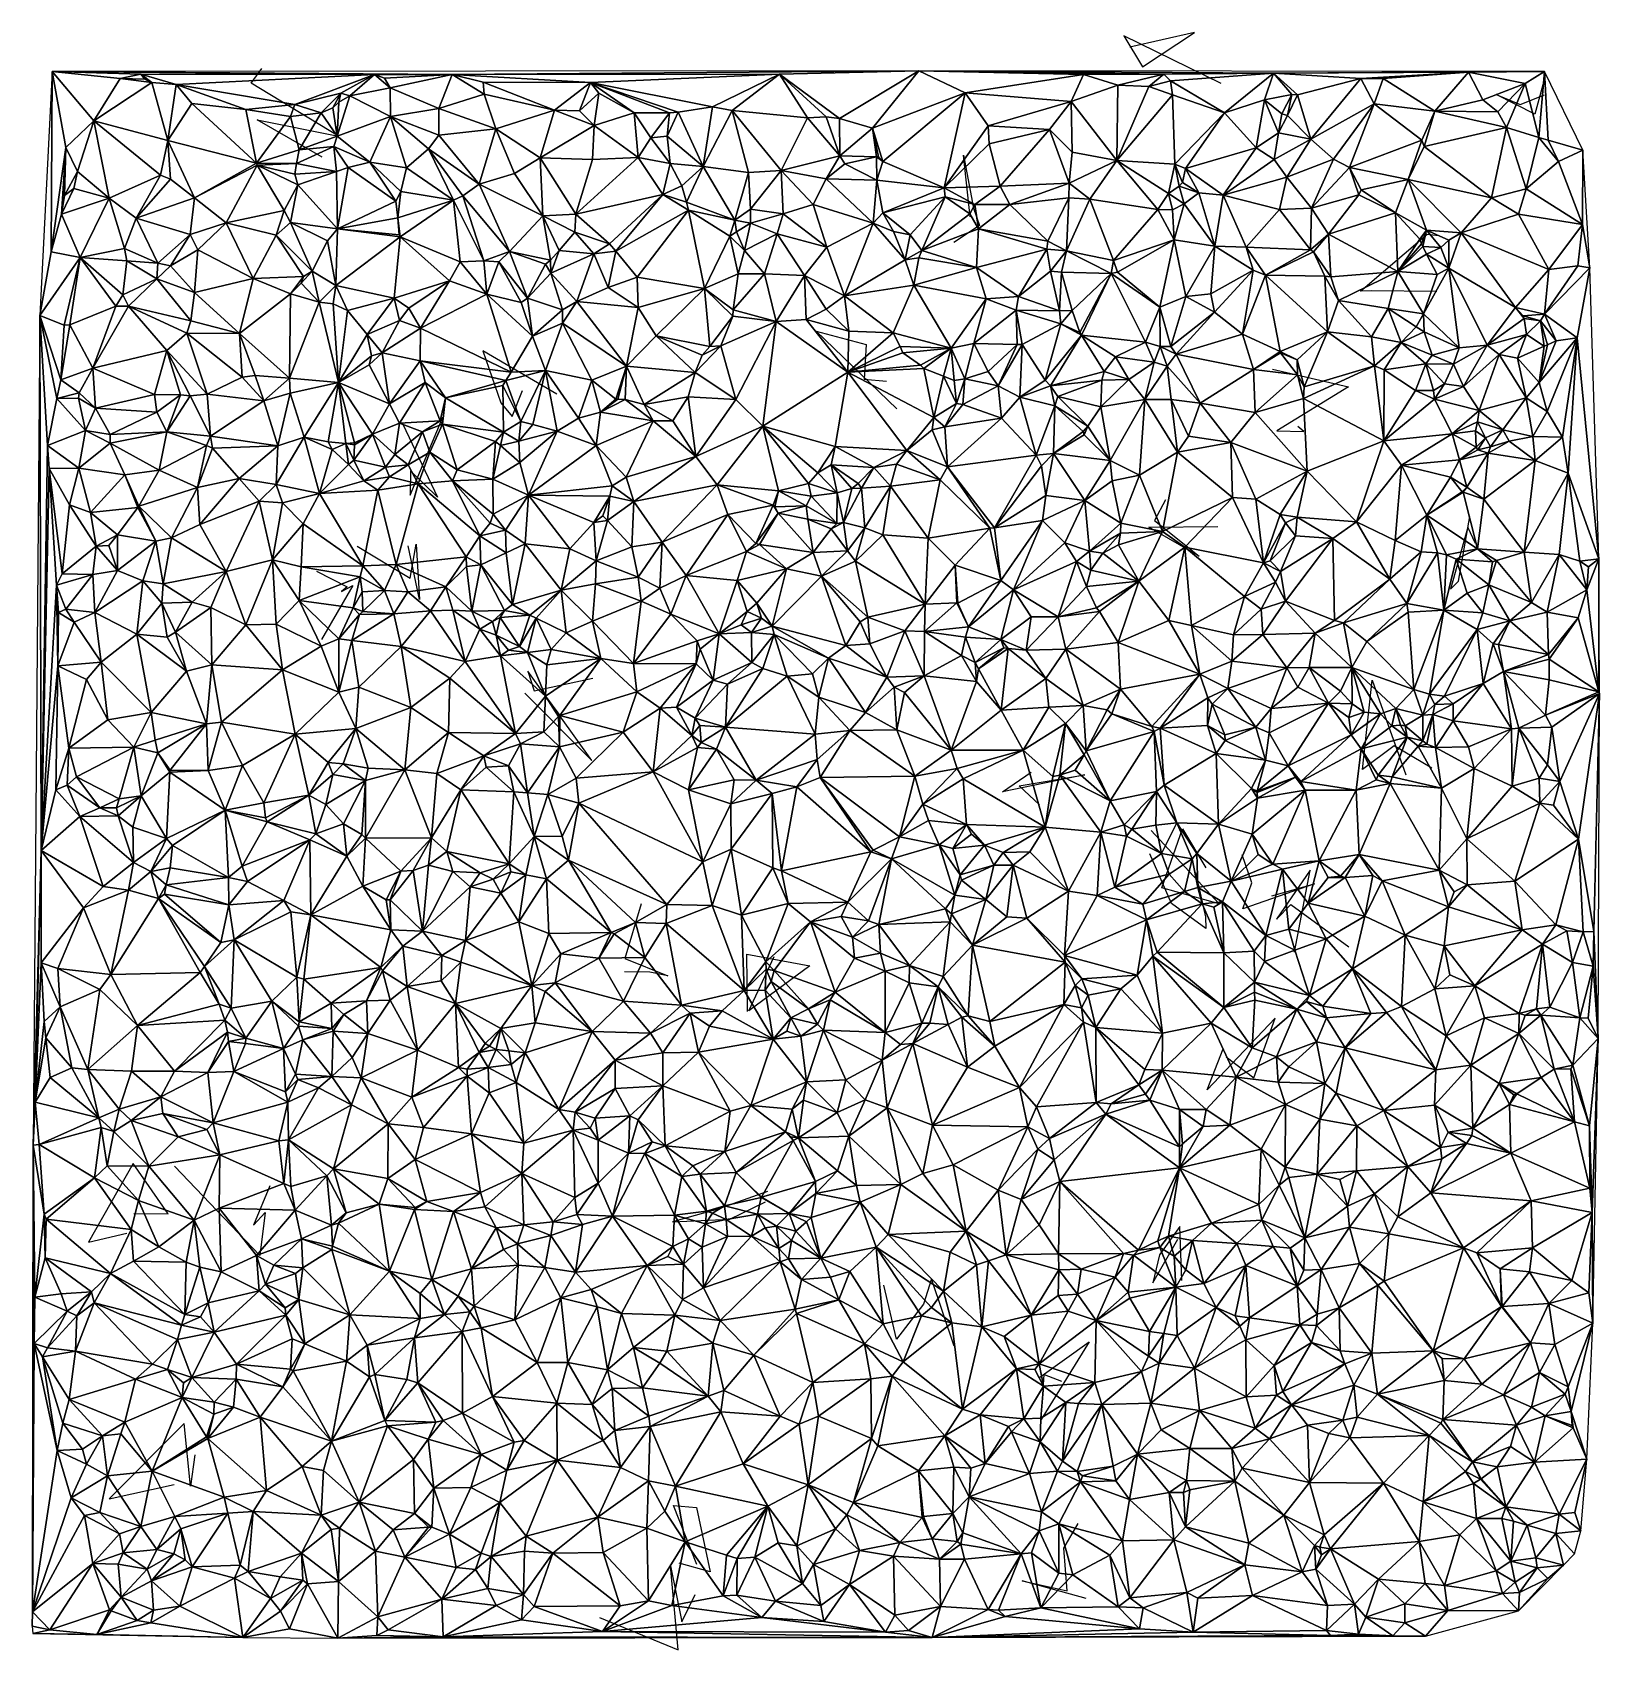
# Model space of a CAD drawing. Header units: metres. Extents: x -15 to 15, y -15.2 to 15.7.
import ezdxf

# ---------------------------------------------------------------- set-up
doc = ezdxf.new("R2010")
doc.units = ezdxf.units.M
doc.layers.add('CRACKS', color=1, linetype='Continuous')
doc.layers.add('STREET_MESH', color=7, linetype='Continuous')

msp = doc.modelspace()

# ---------------------------------------------------------------- linework, layer by layer
at = {"layer": 'CRACKS'}
for points in [[(7.753, 14.751, 0.1), (5.886, 15.658, 0.1), (6.246, 15.066, 0.1), (7.243, 15.727, 0.1), (6.002, 15.447, 0.1)], [(-9.45, 13.339, 0.1), (-10.694, 14.051, 0.1), (-9.135, 13.741, 0.1), (-10.806, 14.756, 0.1), (-10.603, 15.034, 0.1)], [(13.925, 14.791, 0.1), (13.75, 14.163, 0.1), (13.014, 14.539, 0.1), (13.469, 14.345, 0.1), (13.934, 14.533, 0.1)], [(2.946, 12.197, 0.1), (2.823, 13.375, 0.1), (3.015, 12.365, 0.1), (3.128, 12.033, 0.1), (2.633, 11.709, 0.1)], [(11.876, 10.771, 0.1), (10.618, 10.785, 0.1), (10.417, 10.779, 0.1), (11.69, 11.865, 0.1), (11.907, 11.838, 0.1)], [(1.545, 8.527, 0.1), (-0.001, 10.009, 0.1), (0.959, 9.756, 0.1), (0.923, 9.093, 0.1), (1.349, 9.053, 0.1)], [(-4.957, 8.809, 0.1), (-6.373, 9.638, 0.1), (-6.031, 8.643, 0.1), (-5.817, 8.376, 0.1), (-5.614, 8.874, 0.1)], [(8.731, 9.284, 0.1), (10.184, 8.946, 0.1), (8.817, 8.102, 0.1), (9.335, 8.095, 0.1), (9.217, 8.187, 0.1)], [(-7.904, 8.23, 0.1), (-7.24, 6.838, 0.1), (-7.756, 7.34, 0.1), (-7.766, 6.874, 0.1), (-7.142, 8.368, 0.1)], [(6.687, 6.785, 0.1), (6.476, 6.389, 0.1), (7.33, 5.71, 0.1), (6.367, 6.259, 0.1), (7.689, 6.277, 0.1)], [(12.617, 5.952, 0.1), (12.47, 6.263, 0.1), (12.138, 5.075, 0.1), (12.289, 5.226, 0.1), (12.506, 6.467, 0.1)], [(-8.778, 5.897, 0.1), (-7.764, 5.284, 0.1), (-7.649, 5.934, 0.1), (-7.59, 4.881, 0.1), (-7.806, 5.907, 0.1)], [(-9.557, 5.421, 0.1), (-8.972, 5.118, 0.1), (-9.081, 5.032, 0.1), (-8.861, 5.147, 0.1), (-9.462, 4.115, 0.1)], [(-5.571, 3.084, 0.1), (-4.292, 1.796, 0.1), (-5.517, 3.506, 0.1), (-5.394, 3.129, 0.1), (-4.271, 3.376, 0.1)], [(11.783, 1.65, 0.1), (11.062, 2.081, 0.1), (10.452, 1.627, 0.1), (10.64, 3.333, 0.1), (11.286, 1.523, 0.1)], [(4.275, 0.949, 0.1), (3.885, 1.313, 0.1), (5.145, 1.523, 0.1), (3.564, 1.202, 0.1), (4.117, 1.577, 0.1)], [(6.408, 0.461, 0.1), (7.71, -0.942, 0.1), (6.615, -0.638, 0.1), (7.008, 0.488, 0.1), (7.458, -0.253, 0.1)], [(7.261, -0.343, 0.1), (7.452, -1.194, 0.1), (7.455, -1.414, 0.1), (6.798, -0.936, 0.1), (6.387, 0.012, 0.1)], [(8.718, -0.788, 0.1), (9.537, -0.562, 0.1), (8.167, -1.042, 0.1), (8.338, -0.544, 0.1), (8.152, -0.004, 0.1)], [(9.151, -1.866, 0.1), (9.456, -0.299, 0.1), (8.808, -1.235, 0.1), (9.086, -0.957, 0.1), (10.191, -1.764, 0.1)], [(-3.344, -0.943, 0.1), (-3.659, -1.992, 0.1), (-2.836, -2.321, 0.1), (-3.179, -2.253, 0.1), (-3.665, -2.247, 0.1)], [(-1.312, -3, 0.1), (-1.323, -1.907, 0.1), (-0.116, -2.129, 0.1), (-1.283, -2.988, 0.1), (-0.799, -1.952, 0.1)], [(7.847, -3.869, 0.1), (8.376, -4.273, 0.1), (8.781, -3.129, 0.1), (7.485, -4.5, 0.1), (7.791, -3.717, 0.1)], [(-13.049, -6.866, 0.1), (-12.396, -6.874, 0.1), (-13.066, -5.911, 0.1), (-13.917, -7.415, 0.1), (-13.188, -7.242, 0.1)], [(-10.45, -6.341, 0.1), (-10.762, -7.09, 0.1), (-10.542, -6.846, 0.1), (-10.643, -7.668, 0.1), (-12.274, -5.963, 0.1)], [(-0.931, -6.448, 0.1), (-1.882, -6.782, 0.1), (-2.745, -7.026, 0.1), (-1.648, -6.974, 0.1), (-0.97, -6.643, 0.1)], [(6.999, -8.15, 0.1), (6.961, -7.115, 0.1), (6.569, -7.655, 0.1), (6.444, -8.193, 0.1), (6.924, -7.358, 0.1)], [(2.639, -9.406, 0.1), (2.209, -8.12, 0.1), (2.057, -8.599, 0.1), (1.538, -9.269, 0.1), (1.295, -8.24, 0.1)], [(4.282, -9.996, 0.1), (5.225, -9.32, 0.1), (4.304, -10.81, 0.1), (4.361, -9.95, 0.1), (4.694, -10.074, 0.1)], [(-11.882, -11.481, 0.1), (-11.971, -12.086, 0.1), (-12.088, -10.884, 0.1), (-13.524, -12.325, 0.1), (-12.278, -12.053, 0.1)], [(-2.281, -13.584, 0.1), (-2.73, -12.456, 0.1), (-2.287, -12.49, 0.1), (-2.027, -13.72, 0.1), (-2.62, -13.555, 0.1)], [(5.166, -14.234, 0.1), (3.941, -13.892, 0.1), (4.807, -14.083, 0.1), (4.743, -13.27, 0.1), (5.017, -12.797, 0.1)], [(-4.146, -14.596, 0.1), (-2.636, -15.211, 0.1), (-2.785, -13.606, 0.1), (-2.568, -14.68, 0.1), (-2.31, -14.155, 0.1)]]:
    msp.add_polyline3d(points, dxfattribs=at)
at = {"layer": 'STREET_MESH'}
for points in [[(-14.849, 10.313), (-14.636, 11.527), (-14.616, 14.98)], [(-14.636, 11.527), (-14.352, 13.526), (-14.616, 14.98)], [(-14.616, 14.98), (-6.961, 14.92), (1.963, 14.988)], [(-13.312, 14.846), (-12.918, 14.928), (-14.616, 14.98)], [(-8.449, 14.923), (-6.961, 14.92), (-14.616, 14.98)], [(-12.918, 14.928), (-8.449, 14.923), (-14.616, 14.98)], [(-13.816, 14.032), (-13.312, 14.846), (-14.616, 14.98)], [(-14.352, 13.526), (-13.816, 14.032), (-14.616, 14.98)], [(-13.312, 14.846), (-12.839, 14.833), (-12.918, 14.928)], [(-12.918, 14.928), (-12.707, 14.766), (-12.24, 14.732)], [(-8.449, 14.923), (-12.918, 14.928), (-12.24, 14.732)], [(-12.839, 14.833), (-12.707, 14.766), (-12.918, 14.928)], [(-9.974, 14.344), (-8.449, 14.923), (-12.24, 14.732)], [(-8.449, 14.923), (-9.974, 14.344), (-9.089, 14.561)], [(-8.917, 14.512), (-8.449, 14.923), (-9.089, 14.561)], [(-8.449, 14.923), (-8.917, 14.512), (-8.15, 14.663)], [(-8.449, 14.923), (-8.258, 14.85), (-6.961, 14.92)], [(-8.258, 14.85), (-8.449, 14.923), (-8.15, 14.663)], [(-8.258, 14.85), (-8.15, 14.663), (-6.961, 14.92)], [(-8.15, 14.663), (-7.215, 14.271), (-6.961, 14.92)], [(-7.215, 14.271), (-6.348, 14.546), (-6.961, 14.92)], [(-6.961, 14.92), (-0.7, 14.928), (1.963, 14.988)], [(-4.313, 14.766), (-0.7, 14.928), (-6.961, 14.92)], [(-6.368, 14.772), (-4.313, 14.766), (-6.961, 14.92)], [(-6.348, 14.546), (-6.368, 14.772), (-6.961, 14.92)], [(-4.313, 14.766), (-1.98, 14.304), (-0.7, 14.928)], [(-1.98, 14.304), (-1.608, 14.233), (-0.7, 14.928)], [(-1.608, 14.233), (-0.165, 14.089), (-0.7, 14.928)], [(-0.7, 14.928), (0.451, 14.08), (1.963, 14.988)], [(0.196, 14.114), (0.451, 14.08), (-0.7, 14.928)], [(-0.165, 14.089), (0.196, 14.114), (-0.7, 14.928)], [(0.451, 14.08), (1.082, 13.895), (1.963, 14.988)], [(1.082, 13.895), (2.853, 14.572), (1.963, 14.988)], [(8.753, 14.945), (13.935, 14.98), (1.963, 14.988)], [(6.655, 14.93), (8.753, 14.945), (1.963, 14.988)], [(2.853, 14.572), (5.117, 14.921), (1.963, 14.988)], [(5.117, 14.921), (6.655, 14.93), (1.963, 14.988)], [(4.88, 14.407), (5.117, 14.921), (2.853, 14.572)], [(5.117, 14.921), (4.88, 14.407), (5.771, 14.714)], [(6.655, 14.93), (5.117, 14.921), (5.771, 14.714)], [(6.367, 14.689), (6.655, 14.93), (5.771, 14.714)], [(6.367, 14.689), (6.781, 14.802), (6.655, 14.93)], [(6.655, 14.93), (6.781, 14.802), (8.753, 14.945)], [(6.781, 14.802), (7.811, 14.187), (8.753, 14.945)], [(7.811, 14.187), (8.577, 14.438), (8.753, 14.945)], [(8.577, 14.438), (9.1, 14.54), (8.753, 14.945)], [(8.753, 14.945), (12.485, 14.963), (13.935, 14.98)], [(10.423, 14.845), (12.485, 14.963), (8.753, 14.945)], [(9.1, 14.54), (9.21, 14.533), (8.753, 14.945)], [(9.21, 14.533), (10.423, 14.845), (8.753, 14.945)], [(10.423, 14.845), (10.851, 14.847), (12.485, 14.963)], [(10.851, 14.847), (11.84, 14.217), (12.485, 14.963)], [(12.485, 14.963), (11.84, 14.217), (12.754, 14.435)], [(12.485, 14.963), (13.568, 14.748), (13.935, 14.98)], [(12.485, 14.963), (12.754, 14.435), (13.568, 14.748)], [(13.568, 14.748), (13.828, 13.717), (13.935, 14.98)], [(13.828, 13.717), (14.006, 13.667), (13.935, 14.98)], [(14.006, 13.667), (14.672, 13.472), (13.935, 14.98)], [(-13.816, 14.032), (-12.707, 14.766), (-13.312, 14.846)], [(-13.816, 14.032), (-12.402, 13.66), (-12.707, 14.766)], [(-12.707, 14.766), (-12.839, 14.833), (-13.312, 14.846)], [(-12.707, 14.766), (-12.402, 13.66), (-12.24, 14.732)], [(-12.402, 13.66), (-11.945, 14.364), (-12.24, 14.732)], [(-10.907, 14.253), (-9.974, 14.344), (-12.24, 14.732)], [(-11.945, 14.364), (-10.907, 14.253), (-12.24, 14.732)], [(-9.974, 14.344), (-9.466, 14.185), (-9.089, 14.561)], [(-9.466, 14.185), (-9.247, 14.284), (-9.089, 14.561)], [(-9.247, 14.284), (-9.128, 14.389), (-9.089, 14.561)], [(-9.128, 14.389), (-8.917, 14.512), (-9.089, 14.561)], [(-8.917, 14.512), (-8.139, 14.118), (-8.15, 14.663)], [(-8.139, 14.118), (-7.215, 14.271), (-8.15, 14.663)], [(-6.348, 14.546), (-7.215, 14.271), (-6.129, 13.883)], [(-6.368, 14.772), (-5.007, 14.237), (-4.313, 14.766)], [(-6.368, 14.772), (-6.348, 14.546), (-5.007, 14.237)], [(-6.348, 14.546), (-6.129, 13.883), (-5.007, 14.237)], [(-5.007, 14.237), (-4.528, 14.227), (-4.313, 14.766)], [(-4.528, 14.227), (-4.157, 14.563), (-4.313, 14.766)], [(-4.244, 13.945), (-4.157, 14.563), (-4.528, 14.227)], [(-2.639, 14.203), (-1.98, 14.304), (-4.313, 14.766)], [(-2.805, 14.186), (-2.639, 14.203), (-4.313, 14.766)], [(-3.481, 14.188), (-2.805, 14.186), (-4.313, 14.766)], [(-4.157, 14.563), (-3.481, 14.188), (-4.313, 14.766)], [(-4.157, 14.563), (-4.244, 13.945), (-3.481, 14.188)], [(1.082, 13.895), (1.275, 13.257), (2.853, 14.572)], [(1.275, 13.257), (2.451, 12.755), (2.853, 14.572)], [(2.451, 12.755), (3.295, 13.936), (2.853, 14.572)], [(3.295, 13.936), (4.88, 14.407), (2.853, 14.572)], [(4.88, 14.407), (5.756, 13.279), (5.771, 14.714)], [(5.756, 13.279), (6.367, 14.689), (5.771, 14.714)], [(6.822, 14.532), (6.367, 14.689), (5.756, 13.279)], [(6.367, 14.689), (6.822, 14.532), (6.781, 14.802)], [(6.781, 14.802), (6.822, 14.532), (7.811, 14.187)], [(9.466, 13.684), (10.423, 14.845), (9.21, 14.533)], [(10.676, 14.359), (10.423, 14.845), (9.466, 13.684)], [(10.423, 14.845), (10.676, 14.359), (10.851, 14.847)], [(10.676, 14.359), (11.84, 14.217), (10.851, 14.847)], [(12.754, 14.435), (13.045, 14.205), (13.568, 14.748)], [(13.045, 14.205), (13.21, 13.91), (13.568, 14.748)], [(13.568, 14.748), (13.21, 13.91), (13.828, 13.717)], [(-11.945, 14.364), (-12.402, 13.66), (-10.703, 13.225)], [(-11.945, 14.364), (-10.703, 13.225), (-10.907, 14.253)], [(-10.056, 14.119), (-9.974, 14.344), (-10.907, 14.253)], [(-10.703, 13.225), (-10.056, 14.119), (-10.907, 14.253)], [(-9.466, 14.185), (-9.974, 14.344), (-10.056, 14.119)], [(-9.247, 14.284), (-9.466, 14.185), (-9.164, 13.741)], [(-9.128, 14.389), (-9.247, 14.284), (-9.164, 13.741)], [(-8.917, 14.512), (-9.164, 13.741), (-8.139, 14.118)], [(-8.917, 14.512), (-9.128, 14.389), (-9.164, 13.741)], [(-7.215, 13.759), (-7.215, 14.271), (-8.139, 14.118)], [(-7.215, 14.271), (-7.215, 13.759), (-6.129, 13.883)], [(-6.129, 13.883), (-5.281, 13.326), (-5.007, 14.237)], [(-5.281, 13.326), (-4.244, 13.945), (-5.007, 14.237)], [(-4.244, 13.945), (-4.528, 14.227), (-5.007, 14.237)], [(-2.159, 13.16), (-1.98, 14.304), (-2.639, 14.203)], [(-2.159, 13.16), (-1.608, 14.233), (-1.98, 14.304)], [(-1.608, 14.233), (-2.159, 13.16), (-1.294, 13.047)], [(-1.608, 14.233), (-1.294, 13.047), (-0.667, 13.087)], [(-0.165, 14.089), (-1.608, 14.233), (-0.667, 13.087)], [(3.295, 13.936), (4.464, 13.872), (4.88, 14.407)], [(4.88, 14.407), (4.464, 13.872), (4.902, 13.433)], [(4.88, 14.407), (4.902, 13.433), (5.756, 13.279)], [(6.864, 13.204), (6.822, 14.532), (5.756, 13.279)], [(6.822, 14.532), (6.864, 13.204), (7.811, 14.187)], [(8.423, 13.515), (8.577, 14.438), (7.811, 14.187)], [(8.577, 14.438), (8.423, 13.515), (8.85, 13.805)], [(8.909, 14.166), (9.1, 14.54), (8.577, 14.438)], [(8.909, 14.166), (8.577, 14.438), (8.85, 13.805)], [(8.909, 14.166), (9.019, 14.135), (9.1, 14.54)], [(9.1, 14.54), (9.019, 14.135), (9.21, 14.533)], [(9.019, 14.135), (9.466, 13.684), (9.21, 14.533)], [(10.676, 14.359), (9.466, 13.684), (9.902, 13.302)], [(10.203, 13.14), (10.676, 14.359), (9.902, 13.302)], [(10.676, 14.359), (10.203, 13.14), (11.588, 13.666)], [(11.84, 14.217), (10.676, 14.359), (11.588, 13.666)], [(11.84, 14.217), (13.045, 14.205), (12.754, 14.435)], [(-14.128, 13.068), (-13.816, 14.032), (-14.352, 13.526)], [(-13.816, 14.032), (-14.128, 13.068), (-13.525, 12.554)], [(-12.54, 12.997), (-13.816, 14.032), (-13.525, 12.554)], [(-12.402, 13.66), (-13.816, 14.032), (-12.54, 12.997)], [(-10.703, 13.225), (-9.887, 13.478), (-10.056, 14.119)], [(-9.887, 13.478), (-9.466, 14.185), (-10.056, 14.119)], [(-9.466, 14.185), (-9.887, 13.478), (-9.164, 13.741)], [(-9.164, 13.741), (-8.54, 13.241), (-8.139, 14.118)], [(-8.54, 13.241), (-7.835, 13.136), (-8.139, 14.118)], [(-7.416, 13.502), (-7.215, 13.759), (-8.139, 14.118)], [(-7.835, 13.136), (-7.416, 13.502), (-8.139, 14.118)], [(-4.279, 13.298), (-4.244, 13.945), (-5.281, 13.326)], [(-4.244, 13.945), (-4.279, 13.298), (-3.405, 13.331)], [(-4.244, 13.945), (-3.405, 13.331), (-3.481, 14.188)], [(-3.16, 13.707), (-2.805, 14.186), (-3.481, 14.188)], [(-3.405, 13.331), (-3.16, 13.707), (-3.481, 14.188)], [(-2.805, 14.186), (-3.16, 13.707), (-2.848, 13.739)], [(-2.848, 13.739), (-2.159, 13.16), (-2.639, 14.203)], [(-2.805, 14.186), (-2.848, 13.739), (-2.639, 14.203)], [(0.455, 13.368), (-0.165, 14.089), (-0.667, 13.087)], [(0.455, 13.368), (0.196, 14.114), (-0.165, 14.089)], [(0.196, 14.114), (0.455, 13.368), (0.451, 14.08)], [(0.455, 13.368), (1.082, 13.895), (0.451, 14.08)], [(3.295, 13.936), (2.451, 12.755), (3.31, 13.597)], [(4.464, 13.872), (3.295, 13.936), (3.31, 13.597)], [(6.864, 13.204), (7.07, 13.125), (7.811, 14.187)], [(7.07, 13.125), (8.423, 13.515), (7.811, 14.187)], [(9.019, 14.135), (8.909, 14.166), (8.85, 13.805)], [(9.466, 13.684), (9.019, 14.135), (8.85, 13.805)], [(11.637, 13.541), (11.84, 14.217), (11.588, 13.666)], [(13.21, 13.91), (11.84, 14.217), (11.637, 13.541)], [(13.045, 14.205), (11.84, 14.217), (13.21, 13.91)], [(-12.349, 12.921), (-12.402, 13.66), (-12.54, 12.997)], [(-12.402, 13.66), (-11.894, 12.561), (-10.703, 13.225)], [(-12.349, 12.921), (-11.894, 12.561), (-12.402, 13.66)], [(-9.887, 13.478), (-9.226, 13.542), (-9.164, 13.741)], [(-9.226, 13.542), (-8.54, 13.241), (-9.164, 13.741)], [(-7.215, 13.759), (-7.416, 13.502), (-6.448, 12.825)], [(-6.129, 13.883), (-7.215, 13.759), (-6.448, 12.825)], [(-5.77, 13.025), (-6.129, 13.883), (-6.448, 12.825)], [(-6.129, 13.883), (-5.77, 13.025), (-5.281, 13.326)], [(-3.16, 13.707), (-3.405, 13.331), (-2.789, 13.217)], [(-3.16, 13.707), (-2.789, 13.217), (-2.848, 13.739)], [(-2.789, 13.217), (-2.159, 13.16), (-2.848, 13.739)], [(0.455, 13.368), (1.154, 13.344), (1.082, 13.895)], [(1.154, 13.344), (1.193, 13.349), (1.082, 13.895)], [(1.193, 13.349), (1.275, 13.257), (1.082, 13.895)], [(3.521, 12.788), (4.464, 13.872), (3.31, 13.597)], [(4.464, 13.872), (3.521, 12.788), (4.842, 12.845)], [(4.464, 13.872), (4.842, 12.845), (4.902, 13.433)], [(8.423, 13.515), (8.767, 13.296), (8.85, 13.805)], [(8.767, 13.296), (9.466, 13.684), (8.85, 13.805)], [(9.466, 13.684), (8.767, 13.296), (9.008, 12.959)], [(9.466, 13.684), (9.008, 12.959), (9.902, 13.302)], [(10.203, 13.14), (11.327, 12.91), (11.588, 13.666)], [(11.327, 12.91), (11.637, 13.541), (11.588, 13.666)], [(13.21, 13.91), (11.637, 13.541), (12.919, 12.561)], [(13.586, 12.735), (13.21, 13.91), (12.919, 12.561)], [(13.21, 13.91), (13.586, 12.735), (13.828, 13.717)], [(13.586, 12.735), (14.207, 13.256), (13.828, 13.717)], [(14.207, 13.256), (14.006, 13.667), (13.828, 13.717)], [(14.006, 13.667), (14.207, 13.256), (14.672, 13.472)], [(-14.352, 13.526), (-14.636, 11.527), (-14.435, 12.249)], [(-14.376, 12.605), (-14.352, 13.526), (-14.435, 12.249)], [(-14.128, 13.068), (-14.352, 13.526), (-14.376, 12.605)], [(-9.937, 13.221), (-9.887, 13.478), (-10.703, 13.225)], [(-9.226, 13.542), (-9.937, 13.221), (-9.173, 13.065)], [(-9.226, 13.542), (-9.887, 13.478), (-9.937, 13.221)], [(-8.951, 13.141), (-9.226, 13.542), (-9.173, 13.065)], [(-9.226, 13.542), (-8.951, 13.141), (-8.54, 13.241)], [(-7.835, 13.136), (-6.938, 12.516), (-7.416, 13.502)], [(-7.416, 13.502), (-6.757, 12.598), (-6.448, 12.825)], [(-6.938, 12.516), (-6.757, 12.598), (-7.416, 13.502)], [(-5.77, 13.025), (-5.228, 12.216), (-5.281, 13.326)], [(-5.281, 13.326), (-5.228, 12.216), (-4.598, 12.25)], [(-4.279, 13.298), (-5.281, 13.326), (-4.598, 12.25)], [(-2.929, 12.628), (-3.405, 13.331), (-4.598, 12.25)], [(-3.405, 13.331), (-4.279, 13.298), (-4.598, 12.25)], [(-2.789, 13.217), (-3.405, 13.331), (-2.929, 12.628)], [(0.192, 12.925), (0.455, 13.368), (-0.667, 13.087)], [(0.55, 13.211), (0.455, 13.368), (0.192, 12.925)], [(1.154, 13.344), (0.455, 13.368), (0.55, 13.211)], [(1.154, 13.344), (0.55, 13.211), (1.163, 12.902)], [(1.275, 13.257), (1.193, 13.349), (1.154, 13.344)], [(1.275, 13.257), (1.154, 13.344), (1.163, 12.902)], [(2.451, 12.755), (3.521, 12.788), (3.31, 13.597)], [(4.902, 13.433), (4.842, 12.845), (5.756, 13.279)], [(8.423, 13.515), (7.07, 13.125), (7.789, 12.615)], [(8.767, 13.296), (8.423, 13.515), (7.789, 12.615)], [(11.637, 13.541), (11.327, 12.91), (12.919, 12.561)], [(14.207, 13.256), (14.664, 12.052), (14.672, 13.472)], [(14.672, 13.472), (14.664, 12.052), (14.801, 11.224)], [(-14.128, 13.068), (-14.376, 12.605), (-14.197, 12.739)], [(-14.128, 13.068), (-14.197, 12.739), (-13.525, 12.554)], [(-13.008, 12.17), (-12.54, 12.997), (-13.525, 12.554)], [(-13.008, 12.17), (-12.349, 12.921), (-12.54, 12.997)], [(-10.703, 13.225), (-11.894, 12.561), (-10.694, 13.188)], [(-11.894, 12.561), (-11.283, 12.085), (-10.694, 13.188)], [(-11.283, 12.085), (-10.179, 12.32), (-10.694, 13.188)], [(-9.937, 13.221), (-10.703, 13.225), (-10.694, 13.188)], [(-9.97, 13.012), (-9.937, 13.221), (-10.694, 13.188)], [(-9.912, 12.812), (-9.97, 13.012), (-10.694, 13.188)], [(-10.179, 12.32), (-9.912, 12.812), (-10.694, 13.188)], [(-9.937, 13.221), (-9.97, 13.012), (-9.173, 13.065)], [(-9.97, 13.012), (-9.912, 12.812), (-9.173, 13.065)], [(-9.912, 12.812), (-9.154, 11.968), (-9.173, 13.065)], [(-9.154, 11.968), (-8.951, 13.141), (-9.173, 13.065)], [(-8.042, 12.498), (-8.951, 13.141), (-9.154, 11.968)], [(-8.951, 13.141), (-8.042, 12.498), (-8.54, 13.241)], [(-8.042, 12.498), (-7.945, 12.682), (-8.54, 13.241)], [(-7.945, 12.682), (-7.835, 13.136), (-8.54, 13.241)], [(-6.938, 12.516), (-7.835, 13.136), (-7.945, 12.682)], [(-5.228, 12.216), (-5.77, 13.025), (-6.448, 12.825)], [(-2.789, 13.217), (-2.929, 12.628), (-2.57, 12.79)], [(-2.159, 13.16), (-2.789, 13.217), (-2.57, 12.79)], [(-2.479, 12.476), (-2.159, 13.16), (-2.57, 12.79)], [(-2.479, 12.476), (-1.555, 12.136), (-2.159, 13.16)], [(-2.159, 13.16), (-1.555, 12.136), (-1.294, 13.047)], [(-1.294, 13.047), (-1.555, 12.136), (-1.255, 12.346)], [(-1.294, 13.047), (-1.255, 12.346), (-0.667, 13.087)], [(-1.255, 12.346), (-0.63, 12.253), (-0.667, 13.087)], [(-0.63, 12.253), (-0.057, 12.432), (-0.667, 13.087)], [(-0.057, 12.432), (0.192, 12.925), (-0.667, 13.087)], [(1.163, 12.902), (0.55, 13.211), (0.192, 12.925)], [(1.275, 13.257), (1.163, 12.902), (2.451, 12.755)], [(4.842, 12.845), (5.237, 12.536), (5.756, 13.279)], [(5.237, 12.536), (6.539, 12.339), (5.756, 13.279)], [(6.539, 12.339), (6.742, 12.645), (5.756, 13.279)], [(6.742, 12.645), (6.864, 13.204), (5.756, 13.279)], [(6.742, 12.645), (6.947, 12.784), (6.864, 13.204)], [(7.009, 12.855), (7.07, 13.125), (6.864, 13.204)], [(6.947, 12.784), (7.009, 12.855), (6.864, 13.204)], [(7.07, 13.125), (7.009, 12.855), (7.326, 12.655)], [(7.07, 13.125), (7.326, 12.655), (7.789, 12.615)], [(9.008, 12.959), (8.767, 13.296), (7.789, 12.615)], [(9.008, 12.959), (9.477, 12.362), (9.902, 13.302)], [(9.477, 12.362), (10.203, 13.14), (9.902, 13.302)], [(10.383, 12.618), (10.203, 13.14), (9.477, 12.362)], [(10.203, 13.14), (10.428, 12.713), (11.327, 12.91)], [(10.203, 13.14), (10.383, 12.618), (10.428, 12.713)], [(13.586, 12.735), (14.664, 12.052), (14.207, 13.256)], [(-14.197, 12.739), (-14.435, 12.249), (-13.525, 12.554)], [(-14.197, 12.739), (-14.376, 12.605), (-14.435, 12.249)], [(-11.894, 12.561), (-12.349, 12.921), (-13.008, 12.17)], [(-10.179, 12.32), (-10.052, 12.088), (-9.912, 12.812)], [(-9.912, 12.812), (-10.052, 12.088), (-9.154, 11.968)], [(-6.757, 12.598), (-5.865, 11.538), (-6.448, 12.825)], [(-5.865, 11.538), (-5.228, 12.216), (-6.448, 12.825)], [(-2.929, 12.628), (-2.479, 12.476), (-2.57, 12.79)], [(0.192, 12.925), (-0.057, 12.432), (1.093, 12.078)], [(1.163, 12.902), (0.192, 12.925), (1.093, 12.078)], [(1.163, 12.902), (1.093, 12.078), (1.276, 12.277)], [(2.451, 12.755), (1.163, 12.902), (1.276, 12.277)], [(2.451, 12.755), (1.276, 12.277), (2.473, 12.581)], [(3.521, 12.788), (2.451, 12.755), (3.036, 12.435)], [(3.036, 12.435), (2.451, 12.755), (2.473, 12.581)], [(3.707, 12.435), (3.521, 12.788), (3.036, 12.435)], [(3.521, 12.788), (3.707, 12.435), (4.842, 12.845)], [(4.842, 12.845), (3.707, 12.435), (4.837, 12.559)], [(4.842, 12.845), (4.837, 12.559), (5.237, 12.536)], [(7.042, 12.446), (6.947, 12.784), (6.742, 12.645)], [(7.009, 12.855), (6.947, 12.784), (7.326, 12.655)], [(6.947, 12.784), (7.042, 12.446), (7.326, 12.655)], [(8.867, 12.336), (9.008, 12.959), (7.789, 12.615)], [(9.477, 12.362), (9.008, 12.959), (8.867, 12.336)], [(10.428, 12.713), (10.383, 12.618), (11.083, 12.273)], [(11.327, 12.91), (10.428, 12.713), (11.083, 12.273)], [(11.678, 11.94), (11.327, 12.91), (11.083, 12.273)], [(12.919, 12.561), (11.327, 12.91), (12.341, 11.893)], [(11.327, 12.91), (11.678, 11.94), (12.341, 11.893)], [(13.44, 12.252), (13.586, 12.735), (12.919, 12.561)], [(13.44, 12.252), (14.664, 12.052), (13.586, 12.735)], [(-14.435, 12.249), (-14.08, 11.419), (-13.525, 12.554)], [(-14.08, 11.419), (-13.232, 11.592), (-13.525, 12.554)], [(-13.232, 11.592), (-13.008, 12.17), (-13.525, 12.554)], [(-11.976, 11.858), (-11.894, 12.561), (-13.008, 12.17)], [(-11.283, 12.085), (-11.894, 12.561), (-11.976, 11.858)], [(-8.004, 12.177), (-8.042, 12.498), (-9.154, 11.968)], [(-8.042, 12.498), (-8.004, 12.177), (-7.945, 12.682)], [(-8.004, 12.177), (-6.938, 12.516), (-7.945, 12.682)], [(-6.938, 12.516), (-8.004, 12.177), (-7.954, 11.817)], [(-6.807, 11.337), (-6.938, 12.516), (-7.954, 11.817)], [(-6.938, 12.516), (-6.353, 11.359), (-6.757, 12.598)], [(-6.353, 11.359), (-6.938, 12.516), (-6.807, 11.337)], [(-6.757, 12.598), (-6.353, 11.359), (-5.865, 11.538)], [(-3.951, 11.684), (-2.929, 12.628), (-4.598, 12.25)], [(-2.929, 12.628), (-3.951, 11.684), (-3.828, 11.539)], [(-2.44, 12.327), (-2.929, 12.628), (-3.828, 11.539)], [(-2.44, 12.327), (-2.479, 12.476), (-2.929, 12.628)], [(-1.555, 12.136), (-2.479, 12.476), (-2.44, 12.327)], [(-0.057, 12.432), (-0.63, 12.253), (0.204, 11.615)], [(1.093, 12.078), (-0.057, 12.432), (0.204, 11.615)], [(1.276, 12.277), (1.799, 11.854), (2.473, 12.581)], [(1.799, 11.854), (2.021, 11.552), (2.473, 12.581)], [(2.021, 11.552), (2.939, 12.256), (2.473, 12.581)], [(2.939, 12.256), (3.036, 12.435), (2.473, 12.581)], [(2.939, 12.256), (3.109, 11.967), (3.036, 12.435)], [(3.109, 11.967), (3.707, 12.435), (3.036, 12.435)], [(3.707, 12.435), (3.109, 11.967), (4.431, 11.731)], [(3.707, 12.435), (4.431, 11.731), (4.837, 12.559)], [(4.431, 11.731), (4.79, 11.551), (4.837, 12.559)], [(4.837, 12.559), (4.79, 11.551), (5.237, 12.536)], [(4.79, 11.551), (5.692, 11.361), (5.237, 12.536)], [(5.237, 12.536), (5.692, 11.361), (6.539, 12.339)], [(6.818, 12.33), (6.742, 12.645), (6.539, 12.339)], [(6.818, 12.33), (7.042, 12.446), (6.742, 12.645)], [(7.042, 12.446), (6.818, 12.33), (6.853, 11.761)], [(7.628, 11.638), (7.042, 12.446), (6.853, 11.761)], [(7.042, 12.446), (7.628, 11.638), (7.326, 12.655)], [(7.326, 12.655), (7.628, 11.638), (7.789, 12.615)], [(7.628, 11.638), (8.23, 11.621), (7.789, 12.615)], [(8.23, 11.621), (8.867, 12.336), (7.789, 12.615)], [(10.383, 12.618), (9.477, 12.362), (9.802, 11.869)], [(10.383, 12.618), (9.802, 11.869), (11.083, 12.273)], [(13.44, 12.252), (12.919, 12.561), (12.341, 11.893)], [(-14.636, 11.527), (-14.08, 11.419), (-14.435, 12.249)], [(-12.591, 11.309), (-13.008, 12.17), (-13.232, 11.592)], [(-12.591, 11.309), (-11.976, 11.858), (-13.008, 12.17)], [(-11.83, 11.57), (-11.283, 12.085), (-11.976, 11.858)], [(-11.283, 12.085), (-11.83, 11.57), (-10.772, 11.016)], [(-10.327, 11.849), (-10.179, 12.32), (-11.283, 12.085)], [(-10.327, 11.849), (-11.283, 12.085), (-10.772, 11.016)], [(-10.179, 12.32), (-10.327, 11.849), (-10.052, 12.088)], [(-10.052, 12.088), (-10.327, 11.849), (-9.64, 11.161)], [(-9.346, 11.74), (-10.052, 12.088), (-9.64, 11.161)], [(-10.052, 12.088), (-9.346, 11.74), (-9.154, 11.968)], [(-7.978, 11.857), (-8.004, 12.177), (-9.154, 11.968)], [(-8.004, 12.177), (-7.978, 11.857), (-7.954, 11.817)], [(-5.865, 11.538), (-5.083, 11.37), (-5.228, 12.216)], [(-5.228, 12.216), (-4.613, 11.905), (-4.598, 12.25)], [(-5.083, 11.37), (-4.914, 11.555), (-5.228, 12.216)], [(-4.914, 11.555), (-4.613, 11.905), (-5.228, 12.216)], [(-4.613, 11.905), (-3.951, 11.684), (-4.598, 12.25)], [(-3.421, 11.041), (-2.44, 12.327), (-3.828, 11.539)], [(-2.137, 10.828), (-2.44, 12.327), (-3.421, 11.041)], [(-1.652, 11.829), (-2.44, 12.327), (-2.137, 10.828)], [(-1.652, 11.829), (-1.555, 12.136), (-2.44, 12.327)], [(-1.521, 11.913), (-1.555, 12.136), (-1.652, 11.829)], [(-1.555, 12.136), (-1.253, 12.078), (-1.255, 12.346)], [(-1.555, 12.136), (-1.521, 11.913), (-1.253, 12.078)], [(-1.253, 12.078), (-1.521, 11.913), (-1.372, 11.557)], [(-0.746, 11.871), (-1.253, 12.078), (-1.372, 11.557)], [(-1.253, 12.078), (-0.63, 12.253), (-1.255, 12.346)], [(-1.253, 12.078), (-0.746, 11.871), (-0.63, 12.253)], [(-0.63, 12.253), (-0.746, 11.871), (0.204, 11.615)], [(0.547, 10.687), (1.093, 12.078), (0.204, 11.615)], [(1.093, 12.078), (0.547, 10.687), (1.707, 11.375)], [(1.093, 12.078), (1.479, 11.915), (1.276, 12.277)], [(1.479, 11.915), (1.093, 12.078), (1.707, 11.375)], [(1.479, 11.915), (1.799, 11.854), (1.276, 12.277)], [(3.109, 11.967), (2.939, 12.256), (2.021, 11.552)], [(5.692, 11.361), (6.853, 11.761), (6.539, 12.339)], [(6.853, 11.761), (6.818, 12.33), (6.539, 12.339)], [(8.23, 11.621), (9.461, 11.567), (8.867, 12.336)], [(9.461, 11.567), (9.477, 12.362), (8.867, 12.336)], [(9.477, 12.362), (9.461, 11.567), (9.802, 11.869)], [(9.802, 11.869), (11.132, 11.152), (11.083, 12.273)], [(11.551, 11.769), (11.678, 11.94), (11.083, 12.273)], [(11.132, 11.152), (11.551, 11.769), (11.083, 12.273)], [(14.022, 11.191), (13.44, 12.252), (12.341, 11.893)], [(14.664, 12.052), (13.44, 12.252), (14.022, 11.191)], [(-12.348, 11.258), (-11.976, 11.858), (-12.591, 11.309)], [(-12.348, 11.258), (-11.83, 11.57), (-11.976, 11.858)], [(-10.327, 11.849), (-10.772, 11.016), (-9.806, 11.06)], [(-10.327, 11.849), (-9.806, 11.06), (-9.64, 11.161)], [(-9.346, 11.74), (-9.188, 10.884), (-9.154, 11.968)], [(-9.154, 11.968), (-9.188, 10.884), (-7.954, 11.817)], [(-9.188, 10.884), (-8.074, 10.645), (-7.954, 11.817)], [(-7.978, 11.857), (-9.154, 11.968), (-7.954, 11.817)], [(-8.074, 10.645), (-7.015, 10.974), (-7.954, 11.817)], [(-7.015, 10.974), (-6.807, 11.337), (-7.954, 11.817)], [(-4.613, 11.905), (-4.914, 11.555), (-4.253, 11.489)], [(-4.613, 11.905), (-4.253, 11.489), (-3.951, 11.684)], [(-1.491, 11.105), (-1.652, 11.829), (-2.137, 10.828)], [(-1.521, 11.913), (-1.652, 11.829), (-1.372, 11.557)], [(-1.652, 11.829), (-1.491, 11.105), (-1.372, 11.557)], [(-0.984, 11.109), (-0.746, 11.871), (-1.372, 11.557)], [(-0.746, 11.871), (-0.984, 11.109), (-0.222, 11.075)], [(-0.746, 11.871), (-0.222, 11.075), (0.204, 11.615)], [(1.799, 11.854), (1.479, 11.915), (1.707, 11.375)], [(2.021, 11.552), (1.799, 11.854), (1.707, 11.375)], [(3.109, 11.967), (2.021, 11.552), (3.069, 11.227)], [(3.109, 11.967), (3.069, 11.227), (4.416, 11.581)], [(4.431, 11.731), (3.109, 11.967), (4.416, 11.581)], [(6.853, 11.761), (5.692, 11.361), (5.765, 11.14)], [(6.578, 10.471), (6.853, 11.761), (5.765, 11.14)], [(7.074, 10.674), (6.853, 11.761), (6.578, 10.471)], [(7.074, 10.674), (7.628, 11.638), (6.853, 11.761)], [(9.461, 11.567), (9.514, 11.526), (9.802, 11.869)], [(9.514, 11.526), (9.848, 11.053), (9.802, 11.869)], [(9.848, 11.053), (11.132, 11.152), (9.802, 11.869)], [(11.582, 11.684), (11.551, 11.769), (11.132, 11.152)], [(11.551, 11.769), (11.582, 11.684), (11.678, 11.94)], [(11.582, 11.684), (11.609, 11.633), (11.678, 11.94)], [(11.678, 11.94), (11.609, 11.633), (11.95, 11.609)], [(11.678, 11.94), (12.103, 11.749), (12.341, 11.893)], [(12.103, 11.749), (11.678, 11.94), (11.95, 11.609)], [(12.103, 11.749), (12.107, 11.214), (12.341, 11.893)], [(12.107, 11.214), (13.38, 10.463), (12.341, 11.893)], [(13.38, 10.463), (14.022, 11.191), (12.341, 11.893)], [(14.572, 11.263), (14.664, 12.052), (14.022, 11.191)], [(14.664, 12.052), (14.572, 11.263), (14.801, 11.224)], [(-14.08, 11.419), (-14.636, 11.527), (-14.849, 10.313)], [(-14.08, 11.419), (-13.187, 11.359), (-13.232, 11.592)], [(-13.187, 11.359), (-12.591, 11.309), (-13.232, 11.592)], [(-11.83, 11.57), (-12.348, 11.258), (-11.892, 10.75)], [(-10.772, 11.016), (-11.83, 11.57), (-11.892, 10.75)], [(-9.188, 10.884), (-9.346, 11.74), (-9.64, 11.161)], [(-5.865, 11.538), (-6.353, 11.359), (-6.069, 11.339)], [(-5.865, 11.538), (-6.069, 11.339), (-5.519, 10.644)], [(-5.865, 11.538), (-5.176, 11.293), (-5.083, 11.37)], [(-5.176, 11.293), (-5.865, 11.538), (-5.519, 10.644)], [(-5.072, 11.121), (-4.914, 11.555), (-5.083, 11.37)], [(-4.914, 11.555), (-5.072, 11.121), (-4.253, 11.489)], [(-4.253, 11.489), (-5.072, 11.121), (-4.574, 10.58)], [(-3.977, 10.846), (-4.253, 11.489), (-4.574, 10.58)], [(-3.951, 11.684), (-4.253, 11.489), (-3.828, 11.539)], [(-4.253, 11.489), (-3.977, 10.846), (-3.828, 11.539)], [(-3.977, 10.846), (-3.421, 11.041), (-3.828, 11.539)], [(-1.491, 11.105), (-0.984, 11.109), (-1.372, 11.557)], [(-0.222, 11.075), (0.547, 10.687), (0.204, 11.615)], [(1.964, 11.413), (2.021, 11.552), (1.707, 11.375)], [(2.021, 11.552), (1.964, 11.413), (3.069, 11.227)], [(3.069, 11.227), (3.876, 10.674), (4.416, 11.581)], [(3.876, 10.674), (4.486, 11.156), (4.416, 11.581)], [(4.79, 11.551), (4.431, 11.731), (4.416, 11.581)], [(4.486, 11.156), (4.79, 11.551), (4.416, 11.581)], [(4.79, 11.551), (4.486, 11.156), (4.697, 11.142)], [(5.645, 11.112), (4.79, 11.551), (4.697, 11.142)], [(5.645, 11.112), (5.692, 11.361), (4.79, 11.551)], [(7.074, 10.674), (7.55, 10.726), (7.628, 11.638)], [(7.628, 11.638), (7.55, 10.726), (8.363, 11.181)], [(8.23, 11.621), (7.628, 11.638), (8.363, 11.181)], [(8.23, 11.621), (8.363, 11.181), (8.597, 11.085)], [(9.461, 11.567), (8.23, 11.621), (8.597, 11.085)], [(9.514, 11.526), (9.461, 11.567), (8.597, 11.085)], [(9.734, 11.062), (9.514, 11.526), (8.597, 11.085)], [(9.514, 11.526), (9.734, 11.062), (9.848, 11.053)], [(11.609, 11.633), (11.582, 11.684), (11.132, 11.152)], [(11.609, 11.633), (11.132, 11.152), (11.68, 11.483)], [(11.68, 11.483), (11.132, 11.152), (11.885, 11.098)], [(11.609, 11.633), (11.68, 11.483), (11.95, 11.609)], [(11.95, 11.609), (11.68, 11.483), (12.107, 11.214)], [(11.68, 11.483), (11.885, 11.098), (12.107, 11.214)], [(12.103, 11.749), (11.95, 11.609), (12.107, 11.214)], [(-14.08, 11.419), (-14.849, 10.313), (-14.386, 10.127)], [(-14.277, 10.134), (-14.08, 11.419), (-14.386, 10.127)], [(-14.277, 10.134), (-13.395, 10.487), (-14.08, 11.419)], [(-14.08, 11.419), (-13.261, 10.704), (-13.187, 11.359)], [(-13.395, 10.487), (-13.261, 10.704), (-14.08, 11.419)], [(-13.261, 10.704), (-12.615, 11.013), (-13.187, 11.359)], [(-12.615, 11.013), (-12.591, 11.309), (-13.187, 11.359)], [(-12.615, 11.013), (-12.348, 11.258), (-12.591, 11.309)], [(-12.348, 11.258), (-12.615, 11.013), (-11.892, 10.75)], [(-9.806, 11.06), (-9.851, 10.929), (-9.64, 11.161)], [(-9.851, 10.929), (-9.508, 10.564), (-9.64, 11.161)], [(-9.508, 10.564), (-9.188, 10.884), (-9.64, 11.161)], [(-7.015, 10.974), (-6.301, 10.719), (-6.807, 11.337)], [(-6.301, 10.719), (-6.353, 11.359), (-6.807, 11.337)], [(-6.353, 11.359), (-6.301, 10.719), (-6.069, 11.339)], [(-6.301, 10.719), (-5.644, 10.557), (-6.069, 11.339)], [(-6.069, 11.339), (-5.644, 10.557), (-5.519, 10.644)], [(-5.072, 11.121), (-5.176, 11.293), (-5.519, 10.644)], [(-5.176, 11.293), (-5.072, 11.121), (-5.083, 11.37)], [(0.547, 10.687), (1.868, 10.888), (1.707, 11.375)], [(1.868, 10.888), (1.964, 11.413), (1.707, 11.375)], [(1.964, 11.413), (1.868, 10.888), (3.069, 11.227)], [(1.868, 10.888), (3.255, 10.631), (3.069, 11.227)], [(3.255, 10.631), (3.876, 10.674), (3.069, 11.227)], [(4.486, 11.156), (3.876, 10.674), (4.656, 10.4)], [(4.486, 11.156), (4.656, 10.4), (4.697, 11.142)], [(4.656, 10.4), (4.898, 10.407), (4.697, 11.142)], [(4.898, 10.407), (5.645, 11.112), (4.697, 11.142)], [(5.692, 11.361), (5.645, 11.112), (5.765, 11.14)], [(5.645, 11.112), (6.578, 10.471), (5.765, 11.14)], [(8.363, 11.181), (7.55, 10.726), (7.624, 10.375)], [(8.363, 11.181), (7.624, 10.375), (8.16, 9.953)], [(8.597, 11.085), (8.363, 11.181), (8.16, 9.953)], [(9.998, 10.6), (11.132, 11.152), (9.848, 11.053)], [(11.132, 11.152), (9.998, 10.6), (10.945, 10.442)], [(11.621, 10.341), (11.132, 11.152), (10.945, 10.442)], [(11.132, 11.152), (11.621, 10.341), (11.885, 11.098)], [(11.885, 11.098), (11.621, 10.341), (12.107, 11.214)], [(11.621, 10.341), (12.304, 9.693), (12.107, 11.214)], [(12.107, 11.214), (12.84, 9.742), (13.38, 10.463)], [(12.304, 9.693), (12.84, 9.742), (12.107, 11.214)], [(13.938, 10.338), (14.022, 11.191), (13.38, 10.463)], [(13.938, 10.338), (14.572, 11.263), (14.022, 11.191)], [(14.572, 11.263), (13.938, 10.338), (14.801, 11.224)], [(13.938, 10.338), (14.563, 9.884), (14.801, 11.224)], [(14.563, 9.884), (14.977, 5.654), (14.801, 11.224)], [(-13.261, 10.704), (-13.156, 10.492), (-12.615, 11.013)], [(-13.156, 10.492), (-11.962, 10.21), (-12.615, 11.013)], [(-12.615, 11.013), (-11.962, 10.21), (-11.892, 10.75)], [(-10.772, 11.016), (-11.892, 10.75), (-11.029, 9.967)], [(-10.058, 10.727), (-10.772, 11.016), (-11.029, 9.967)], [(-9.806, 11.06), (-10.772, 11.016), (-10.058, 10.727)], [(-9.851, 10.929), (-9.806, 11.06), (-10.058, 10.727)], [(-9.508, 10.564), (-9.851, 10.929), (-10.058, 10.727)], [(-9.508, 10.564), (-9.24, 10.536), (-9.188, 10.884)], [(-9.24, 10.536), (-8.967, 10.408), (-9.188, 10.884)], [(-9.188, 10.884), (-8.967, 10.408), (-8.074, 10.645)], [(-7.789, 10.452), (-7.015, 10.974), (-8.074, 10.645)], [(-7.015, 10.974), (-7.789, 10.452), (-7.57, 10.067)], [(-6.301, 10.719), (-7.015, 10.974), (-7.57, 10.067)], [(-4.849, 10.42), (-5.072, 11.121), (-5.519, 10.644)], [(-5.072, 11.121), (-4.849, 10.42), (-4.574, 10.58)], [(-3.977, 10.846), (-4.574, 10.58), (-3.404, 10.461)], [(-3.421, 11.041), (-3.977, 10.846), (-3.404, 10.461)], [(-2.137, 10.828), (-3.421, 11.041), (-3.404, 10.461)], [(-1.589, 10.421), (-1.491, 11.105), (-2.137, 10.828)], [(-0.984, 11.109), (-1.589, 10.421), (-0.764, 10.194)], [(-0.984, 11.109), (-1.491, 11.105), (-1.589, 10.421)], [(-0.984, 11.109), (-0.764, 10.194), (-0.222, 11.075)], [(-0.764, 10.194), (-0.187, 10.232), (-0.222, 11.075)], [(-0.222, 11.075), (0.193, 10.432), (0.547, 10.687)], [(-0.187, 10.232), (0.193, 10.432), (-0.222, 11.075)], [(1.472, 9.978), (1.868, 10.888), (0.547, 10.687)], [(1.868, 10.888), (1.472, 9.978), (2.584, 9.689)], [(3.255, 10.631), (1.868, 10.888), (2.584, 9.689)], [(5.048, 9.987), (5.645, 11.112), (4.898, 10.407)], [(5.645, 11.112), (5.048, 9.987), (5.08, 9.935)], [(6.3, 9.798), (5.645, 11.112), (5.08, 9.935)], [(5.645, 11.112), (6.3, 9.798), (6.578, 10.471)], [(8.88, 9.619), (8.597, 11.085), (8.16, 9.953)], [(8.597, 11.085), (8.88, 9.619), (9.787, 10.001)], [(9.734, 11.062), (8.597, 11.085), (9.787, 10.001)], [(9.734, 11.062), (9.998, 10.6), (9.848, 11.053)], [(9.998, 10.6), (9.734, 11.062), (9.787, 10.001)], [(-13.156, 10.492), (-13.261, 10.704), (-13.395, 10.487)], [(-11.892, 10.75), (-11.962, 10.21), (-11.029, 9.967)], [(-10.074, 9.113), (-10.058, 10.727), (-11.029, 9.967)], [(-10.074, 9.113), (-9.508, 10.564), (-10.058, 10.727)], [(-9.136, 9.03), (-9.508, 10.564), (-10.074, 9.113)], [(-9.24, 10.536), (-9.508, 10.564), (-9.136, 9.03)], [(-8.967, 10.408), (-9.24, 10.536), (-9.136, 9.03)], [(-8.967, 10.408), (-8.585, 9.945), (-8.074, 10.645)], [(-8.585, 9.945), (-7.97, 10.212), (-8.074, 10.645)], [(-7.97, 10.212), (-7.789, 10.452), (-8.074, 10.645)], [(-5.833, 9.225), (-6.301, 10.719), (-7.57, 10.067)], [(-5.644, 10.557), (-6.301, 10.719), (-5.427, 9.913)], [(-6.301, 10.719), (-5.833, 9.225), (-5.427, 9.913)], [(-5.644, 10.557), (-5.427, 9.913), (-5.519, 10.644)], [(-5.427, 9.913), (-4.849, 10.42), (-5.519, 10.644)], [(-4.849, 10.42), (-4.848, 10.161), (-4.574, 10.58)], [(-4.848, 10.161), (-3.625, 9.344), (-4.574, 10.58)], [(-4.574, 10.58), (-3.625, 9.344), (-3.404, 10.461)], [(-3.056, 9.925), (-2.137, 10.828), (-3.404, 10.461)], [(-3.056, 9.925), (-2.031, 9.718), (-2.137, 10.828)], [(-1.589, 10.421), (-2.137, 10.828), (-1.593, 10.3)], [(-2.137, 10.828), (-2.031, 9.718), (-1.593, 10.3)], [(0.193, 10.432), (0.626, 10.013), (0.547, 10.687)], [(0.626, 10.013), (1.472, 9.978), (0.547, 10.687)], [(3.018, 9.774), (3.255, 10.631), (2.584, 9.689)], [(3.255, 10.631), (3.018, 9.774), (3.828, 10.411)], [(3.876, 10.674), (3.255, 10.631), (3.828, 10.411)], [(4.656, 10.4), (3.876, 10.674), (3.828, 10.411)], [(6.788, 9.718), (7.074, 10.674), (6.578, 10.471)], [(7.074, 10.674), (6.788, 9.718), (7.624, 10.375)], [(7.55, 10.726), (7.074, 10.674), (7.624, 10.375)], [(10.627, 9.901), (9.998, 10.6), (9.787, 10.001)], [(9.998, 10.6), (10.627, 9.901), (10.945, 10.442)], [(-14.975, -5.561), (-14.823, 0.075), (-14.849, 10.313)], [(-14.823, 0.075), (-14.705, 7.824), (-14.849, 10.313)], [(-14.849, 10.313), (-14.446, 9.082), (-14.386, 10.127)], [(-14.705, 7.824), (-14.523, 8.72), (-14.849, 10.313)], [(-14.523, 8.72), (-14.446, 9.082), (-14.849, 10.313)], [(-13.837, 9.305), (-13.395, 10.487), (-14.277, 10.134)], [(-13.156, 10.492), (-13.837, 9.305), (-12.419, 9.642)], [(-13.837, 9.305), (-13.156, 10.492), (-13.395, 10.487)], [(-12.038, 9.976), (-13.156, 10.492), (-12.419, 9.642)], [(-11.962, 10.21), (-13.156, 10.492), (-12.038, 9.976)], [(-11.962, 10.21), (-12.038, 9.976), (-11.029, 9.967)], [(-8.967, 10.408), (-9.136, 9.03), (-8.585, 9.945)], [(-7.97, 10.212), (-8.585, 9.945), (-8.303, 9.599)], [(-7.57, 10.067), (-7.97, 10.212), (-8.303, 9.599)], [(-7.789, 10.452), (-7.97, 10.212), (-7.57, 10.067)], [(-5.427, 9.913), (-4.848, 10.161), (-4.849, 10.42)], [(-3.625, 9.344), (-3.056, 9.925), (-3.404, 10.461)], [(-2.031, 9.718), (-1.819, 9.728), (-1.593, 10.3)], [(-1.819, 9.728), (-0.764, 10.194), (-1.593, 10.3)], [(-0.764, 10.194), (-1.589, 10.421), (-1.593, 10.3)], [(-0.187, 10.232), (-0.764, 10.194), (0.61, 9.226)], [(0.193, 10.432), (-0.187, 10.232), (0.626, 10.013)], [(0.626, 10.013), (-0.187, 10.232), (0.61, 9.226)], [(3.018, 9.774), (3.845, 9.759), (3.828, 10.411)], [(4.656, 10.4), (3.828, 10.411), (4.68, 10.15)], [(3.828, 10.411), (3.945, 9.758), (4.68, 10.15)], [(3.845, 9.759), (3.945, 9.758), (3.828, 10.411)], [(4.898, 10.407), (4.656, 10.4), (4.68, 10.15)], [(5.048, 9.987), (4.898, 10.407), (4.68, 10.15)], [(6.3, 9.798), (6.585, 9.715), (6.578, 10.471)], [(6.585, 9.715), (6.788, 9.718), (6.578, 10.471)], [(6.788, 9.718), (6.888, 9.57), (7.624, 10.375)], [(7.624, 10.375), (6.888, 9.57), (8.16, 9.953)], [(10.945, 10.442), (10.627, 9.901), (11.195, 9.795)], [(10.945, 10.442), (11.195, 9.795), (11.483, 10.097)], [(11.621, 10.341), (10.945, 10.442), (11.483, 10.097)], [(11.631, 9.999), (11.621, 10.341), (11.483, 10.097)], [(12.304, 9.693), (11.621, 10.341), (11.631, 9.999)], [(12.84, 9.742), (13.544, 10.254), (13.38, 10.463)], [(13.589, 9.945), (13.544, 10.254), (12.84, 9.742)], [(13.528, 10.304), (13.938, 10.338), (13.38, 10.463)], [(13.544, 10.254), (13.528, 10.304), (13.38, 10.463)], [(13.528, 10.304), (13.862, 10.206), (13.938, 10.338)], [(13.862, 10.206), (13.528, 10.304), (13.544, 10.254)], [(13.862, 10.206), (13.544, 10.254), (13.589, 9.945)], [(13.862, 10.206), (14.158, 9.825), (13.938, 10.338)], [(13.938, 10.338), (14.158, 9.825), (14.563, 9.884)], [(-14.446, 9.082), (-14.277, 10.134), (-14.386, 10.127)], [(-14.446, 9.082), (-13.837, 9.305), (-14.277, 10.134)], [(-11.651, 8.807), (-12.038, 9.976), (-12.419, 9.642)], [(-12.038, 9.976), (-10.979, 9.128), (-11.029, 9.967)], [(-10.979, 9.128), (-12.038, 9.976), (-11.651, 8.807)], [(-10.979, 9.128), (-10.729, 9.164), (-11.029, 9.967)], [(-10.729, 9.164), (-10.074, 9.113), (-11.029, 9.967)], [(-8.585, 9.945), (-9.136, 9.03), (-8.507, 9.539)], [(-8.585, 9.945), (-8.507, 9.539), (-8.303, 9.599)], [(-7.572, 9.445), (-7.57, 10.067), (-8.303, 9.599)], [(-7.572, 9.445), (-5.833, 9.225), (-7.57, 10.067)], [(-5.833, 9.225), (-5.177, 9.258), (-5.427, 9.913)], [(-5.427, 9.913), (-5.177, 9.258), (-4.848, 10.161)], [(-4.848, 10.161), (-5.177, 9.258), (-4.289, 9.075)], [(-3.625, 9.344), (-4.848, 10.161), (-4.289, 9.075)], [(-2.316, 9.219), (-3.056, 9.925), (-3.625, 9.344)], [(-2.182, 9.552), (-2.031, 9.718), (-3.056, 9.925)], [(-2.316, 9.219), (-2.182, 9.552), (-3.056, 9.925)], [(-0.764, 10.194), (-1.819, 9.728), (-1.538, 8.702)], [(-0.764, 10.194), (-1.538, 8.702), (-1.017, 8.193)], [(-0.764, 10.194), (-1.017, 8.193), (0.61, 9.226)], [(1.472, 9.978), (0.626, 10.013), (0.61, 9.226)], [(1.606, 9.718), (1.472, 9.978), (0.61, 9.226)], [(1.472, 9.978), (1.606, 9.718), (2.584, 9.689)], [(3.945, 9.758), (4.386, 9.073), (4.68, 10.15)], [(4.386, 9.073), (5.08, 9.935), (4.68, 10.15)], [(4.386, 9.073), (4.486, 8.964), (5.08, 9.935)], [(4.486, 8.964), (5.514, 9.238), (5.08, 9.935)], [(5.08, 9.935), (5.048, 9.987), (4.68, 10.15)], [(5.08, 9.935), (5.514, 9.238), (5.73, 9.52)], [(6.3, 9.798), (5.08, 9.935), (5.73, 9.52)], [(6.888, 9.57), (8.371, 9.277), (8.16, 9.953)], [(8.371, 9.277), (8.88, 9.619), (8.16, 9.953)], [(8.88, 9.619), (9.203, 9.465), (9.787, 10.001)], [(9.203, 9.465), (9.338, 8.945), (9.787, 10.001)], [(9.338, 8.945), (10.685, 9.347), (9.787, 10.001)], [(10.685, 9.347), (10.627, 9.901), (9.787, 10.001)], [(11.195, 9.795), (10.627, 9.901), (10.685, 9.347)], [(11.195, 9.795), (11.631, 9.999), (11.483, 10.097)], [(11.789, 9.55), (11.631, 9.999), (11.195, 9.795)], [(11.789, 9.55), (12.304, 9.693), (11.631, 9.999)], [(13.071, 9.563), (13.589, 9.945), (12.84, 9.742)], [(13.589, 9.945), (13.071, 9.563), (13.422, 9.496)], [(13.932, 9.722), (13.589, 9.945), (13.422, 9.496)], [(13.862, 10.206), (13.589, 9.945), (13.932, 9.722)], [(13.862, 10.206), (13.992, 9.751), (14.158, 9.825)], [(13.992, 9.751), (13.862, 10.206), (13.932, 9.722)], [(-13.837, 9.305), (-12.656, 8.797), (-12.419, 9.642)], [(-12.656, 8.797), (-12.157, 8.791), (-12.419, 9.642)], [(-11.972, 8.772), (-11.651, 8.807), (-12.419, 9.642)], [(-12.157, 8.791), (-11.972, 8.772), (-12.419, 9.642)], [(-8.507, 9.539), (-8.55, 9.37), (-8.303, 9.599)], [(-8.55, 9.37), (-8.163, 8.618), (-8.303, 9.599)], [(-8.163, 8.618), (-7.572, 9.445), (-8.303, 9.599)], [(-1.819, 9.728), (-2.316, 9.219), (-1.538, 8.702)], [(-2.316, 9.219), (-1.819, 9.728), (-2.182, 9.552)], [(-1.819, 9.728), (-2.031, 9.718), (-2.182, 9.552)], [(1.659, 9.598), (1.606, 9.718), (0.61, 9.226)], [(1.999, 9.358), (1.659, 9.598), (0.61, 9.226)], [(1.606, 9.718), (1.659, 9.598), (2.584, 9.689)], [(1.659, 9.598), (1.999, 9.358), (2.584, 9.689)], [(1.999, 9.358), (2.06, 9.295), (2.584, 9.689)], [(2.06, 9.295), (2.441, 9.148), (2.584, 9.689)], [(2.441, 9.148), (2.64, 9.067), (2.584, 9.689)], [(2.848, 9.102), (3.018, 9.774), (2.584, 9.689)], [(2.64, 9.067), (2.848, 9.102), (2.584, 9.689)], [(3.018, 9.774), (2.848, 9.102), (3.291, 9.24)], [(3.845, 9.759), (3.018, 9.774), (3.291, 9.24)], [(3.483, 8.967), (3.845, 9.759), (3.291, 9.24)], [(3.845, 9.759), (3.483, 8.967), (3.945, 9.758)], [(3.945, 9.758), (3.483, 8.967), (3.898, 8.747)], [(4.386, 9.073), (3.945, 9.758), (3.898, 8.747)], [(6.469, 9.417), (6.3, 9.798), (5.73, 9.52)], [(6.585, 9.715), (6.3, 9.798), (6.469, 9.417)], [(6.585, 9.715), (6.469, 9.417), (6.718, 9.343)], [(6.788, 9.718), (6.585, 9.715), (6.888, 9.57)], [(6.888, 9.57), (6.585, 9.715), (6.718, 9.343)], [(8.88, 9.619), (8.371, 9.277), (8.886, 9.595)], [(8.371, 9.277), (9.209, 9.177), (8.886, 9.595)], [(9.203, 9.465), (8.88, 9.619), (8.886, 9.595)], [(9.209, 9.177), (9.203, 9.465), (8.886, 9.595)], [(10.867, 9.271), (11.195, 9.795), (10.685, 9.347)], [(11.669, 9.384), (11.195, 9.795), (10.867, 9.271)], [(11.669, 9.384), (11.789, 9.55), (11.195, 9.795)], [(12.304, 9.693), (11.789, 9.55), (12.195, 9.377)], [(12.388, 8.954), (12.84, 9.742), (12.195, 9.377)], [(12.84, 9.742), (12.304, 9.693), (12.195, 9.377)], [(12.388, 8.954), (13.071, 9.563), (12.84, 9.742)], [(13.835, 9.029), (13.932, 9.722), (13.422, 9.496)], [(13.835, 9.029), (13.99, 8.477), (14.563, 9.884)], [(14.158, 9.825), (13.835, 9.029), (14.563, 9.884)], [(14.158, 9.825), (13.992, 9.751), (13.835, 9.029)], [(13.992, 9.751), (13.932, 9.722), (13.835, 9.029)], [(14.563, 9.884), (13.99, 8.477), (14.28, 7.986)], [(14.388, 7.295), (14.563, 9.884), (14.28, 7.986)], [(14.563, 9.884), (14.388, 7.295), (14.977, 5.654)], [(-14.096, 8.829), (-13.837, 9.305), (-14.446, 9.082)], [(-13.837, 9.305), (-14.096, 8.829), (-13.784, 8.535)], [(-13.837, 9.305), (-13.784, 8.535), (-12.656, 8.797)], [(-9.136, 9.03), (-8.55, 9.37), (-8.507, 9.539)], [(-8.55, 9.37), (-9.136, 9.03), (-8.163, 8.618)], [(-7.572, 9.445), (-8.163, 8.618), (-7.478, 9.031)], [(-5.934, 9.069), (-5.833, 9.225), (-7.572, 9.445)], [(-7.091, 8.738), (-7.572, 9.445), (-7.478, 9.031)], [(-7.091, 8.738), (-5.934, 9.069), (-7.572, 9.445)], [(-3.83, 8.711), (-3.625, 9.344), (-4.289, 9.075)], [(-3.83, 8.711), (-3.793, 8.711), (-3.625, 9.344)], [(-3.625, 9.344), (-3.793, 8.711), (-3.649, 8.704)], [(-3.29, 8.606), (-3.625, 9.344), (-3.649, 8.704)], [(-3.29, 8.606), (-2.316, 9.219), (-3.625, 9.344)], [(2.06, 9.295), (1.999, 9.358), (0.61, 9.226)], [(2.252, 8.358), (2.06, 9.295), (0.61, 9.226)], [(2.252, 8.358), (2.441, 9.148), (2.06, 9.295)], [(5.514, 9.238), (5.981, 9.086), (5.73, 9.52)], [(5.981, 9.086), (6.469, 9.417), (5.73, 9.52)], [(6.469, 9.417), (5.981, 9.086), (6.288, 8.701)], [(6.718, 9.343), (6.469, 9.417), (6.288, 8.701)], [(6.795, 8.702), (6.718, 9.343), (6.288, 8.701)], [(7.35, 8.637), (6.888, 9.57), (6.718, 9.343)], [(6.795, 8.702), (7.35, 8.637), (6.718, 9.343)], [(6.888, 9.57), (7.35, 8.637), (8.371, 9.277)], [(9.209, 9.177), (9.338, 8.945), (9.203, 9.465)], [(10.863, 7.913), (10.685, 9.347), (9.327, 8.722)], [(10.685, 9.347), (9.338, 8.945), (9.327, 8.722)], [(10.867, 9.271), (10.685, 9.347), (10.863, 7.913)], [(11.669, 9.384), (10.867, 9.271), (11.469, 8.875)], [(11.811, 8.874), (11.669, 9.384), (11.469, 8.875)], [(11.789, 9.55), (11.669, 9.384), (12.195, 9.377)], [(11.669, 9.384), (12.022, 9.002), (12.195, 9.377)], [(11.811, 8.874), (12.022, 9.002), (11.669, 9.384)], [(12.022, 9.002), (12.388, 8.954), (12.195, 9.377)], [(13.071, 9.563), (12.388, 8.954), (12.685, 8.494)], [(13.071, 9.563), (12.685, 8.494), (13.585, 8.737)], [(13.071, 9.563), (13.585, 8.737), (13.422, 9.496)], [(13.585, 8.737), (13.835, 9.029), (13.422, 9.496)], [(-14.523, 8.72), (-14.096, 8.829), (-14.446, 9.082)], [(-10.979, 9.128), (-11.651, 8.807), (-10.568, 8.678)], [(-10.729, 9.164), (-10.979, 9.128), (-10.568, 8.678)], [(-10.074, 9.113), (-10.729, 9.164), (-10.568, 8.678)], [(-10.062, 8.826), (-10.074, 9.113), (-10.568, 8.678)], [(-10.062, 8.826), (-9.136, 9.03), (-10.074, 9.113)], [(-10.062, 8.826), (-9.795, 7.981), (-9.136, 9.03)], [(-9.795, 7.981), (-9.333, 7.897), (-9.136, 9.03)], [(-9.333, 7.897), (-8.994, 7.861), (-9.136, 9.03)], [(-8.163, 8.618), (-9.136, 9.03), (-8.487, 8.042)], [(-9.136, 9.03), (-8.83, 7.878), (-8.487, 8.042)], [(-8.994, 7.861), (-8.83, 7.878), (-9.136, 9.03)], [(-7.478, 9.031), (-8.163, 8.618), (-7.967, 8.254)], [(-7.194, 8.299), (-7.478, 9.031), (-7.967, 8.254)], [(-7.194, 8.299), (-7.091, 8.738), (-7.478, 9.031)], [(-5.934, 9.069), (-7.091, 8.738), (-5.995, 8.974)], [(-7.091, 8.738), (-5.979, 8.081), (-5.995, 8.974)], [(-5.645, 8.28), (-5.934, 9.069), (-5.995, 8.974)], [(-5.979, 8.081), (-5.645, 8.28), (-5.995, 8.974)], [(-5.177, 9.258), (-5.934, 9.069), (-5.645, 8.28)], [(-5.833, 9.225), (-5.934, 9.069), (-5.177, 9.258)], [(-5.416, 8.225), (-5.177, 9.258), (-5.645, 8.28)], [(-5.177, 9.258), (-5.416, 8.225), (-4.955, 8.096)], [(-4.542, 8.348), (-5.177, 9.258), (-4.955, 8.096)], [(-4.289, 9.075), (-5.177, 9.258), (-4.542, 8.348)], [(-4.123, 8.459), (-4.289, 9.075), (-4.542, 8.348)], [(-4.123, 8.459), (-3.83, 8.711), (-4.289, 9.075)], [(-2.45, 8.757), (-2.316, 9.219), (-3.29, 8.606)], [(-2.316, 9.219), (-2.45, 8.757), (-1.538, 8.702)], [(-1.017, 8.193), (0.365, 7.806), (0.61, 9.226)], [(0.365, 7.806), (1.735, 7.726), (0.61, 9.226)], [(1.735, 7.726), (2.252, 8.358), (0.61, 9.226)], [(2.441, 9.148), (2.252, 8.358), (2.688, 8.628)], [(2.64, 9.067), (2.441, 9.148), (2.688, 8.628)], [(2.848, 9.102), (2.64, 9.067), (2.688, 8.628)], [(2.805, 8.606), (2.848, 9.102), (2.688, 8.628)], [(3.483, 8.967), (2.848, 9.102), (2.805, 8.606)], [(2.848, 9.102), (3.483, 8.967), (3.291, 9.24)], [(4.486, 8.964), (4.386, 9.073), (3.898, 8.747)], [(5.514, 9.238), (4.486, 8.964), (5.47, 9.074)], [(5.47, 9.074), (4.486, 8.964), (4.625, 8.761)], [(5.45, 8.561), (5.47, 9.074), (4.625, 8.761)], [(5.981, 9.086), (5.45, 8.561), (6.288, 8.701)], [(5.47, 9.074), (5.45, 8.561), (5.981, 9.086)], [(5.514, 9.238), (5.47, 9.074), (5.981, 9.086)], [(7.35, 8.637), (8.4, 8.456), (8.371, 9.277)], [(8.4, 8.456), (9.209, 9.177), (8.371, 9.277)], [(9.209, 9.177), (8.4, 8.456), (9.327, 8.722)], [(9.338, 8.945), (9.209, 9.177), (9.327, 8.722)], [(10.867, 9.271), (10.863, 7.913), (11.469, 8.875)], [(12.022, 9.002), (11.811, 8.874), (11.829, 8.71)], [(12.388, 8.954), (12.022, 9.002), (11.829, 8.71)], [(13.99, 8.477), (13.835, 9.029), (13.585, 8.737)], [(-13.975, 8.11), (-14.523, 8.72), (-14.705, 7.824)], [(-14.096, 8.829), (-14.523, 8.72), (-14.11, 8.732)], [(-14.523, 8.72), (-13.975, 8.11), (-14.11, 8.732)], [(-14.096, 8.829), (-14.11, 8.732), (-13.784, 8.535)], [(-14.11, 8.732), (-13.975, 8.11), (-13.784, 8.535)], [(-12.656, 8.797), (-13.784, 8.535), (-12.611, 8.464)], [(-12.157, 8.791), (-12.656, 8.797), (-12.611, 8.464)], [(-12.422, 8.083), (-12.157, 8.791), (-12.611, 8.464)], [(-11.972, 8.772), (-12.157, 8.791), (-12.422, 8.083)], [(-11.585, 8.001), (-11.972, 8.772), (-12.422, 8.083)], [(-11.972, 8.772), (-11.585, 8.001), (-11.651, 8.807)], [(-11.651, 8.807), (-11.585, 8.001), (-10.568, 8.678)], [(-11.585, 8.001), (-10.294, 7.816), (-10.568, 8.678)], [(-10.294, 7.816), (-10.062, 8.826), (-10.568, 8.678)], [(-9.795, 7.981), (-10.062, 8.826), (-10.294, 7.816)], [(-7.091, 8.738), (-7.194, 8.299), (-7.146, 8.229)], [(-5.979, 8.081), (-7.091, 8.738), (-7.146, 8.229)], [(-4.123, 8.459), (-3.793, 8.711), (-3.83, 8.711)], [(-3.793, 8.711), (-4.123, 8.459), (-3.649, 8.704)], [(-4.123, 8.459), (-3.119, 8.299), (-3.649, 8.704)], [(-3.119, 8.299), (-3.29, 8.606), (-3.649, 8.704)], [(-2.45, 8.757), (-3.29, 8.606), (-2.737, 8.294)], [(-2.45, 8.757), (-2.737, 8.294), (-2.3, 7.611)], [(-1.538, 8.702), (-2.45, 8.757), (-2.3, 7.611)], [(-1.017, 8.193), (-1.538, 8.702), (-2.3, 7.611)], [(3.483, 8.967), (2.805, 8.606), (3.549, 8.35)], [(3.483, 8.967), (3.549, 8.35), (3.898, 8.747)], [(3.549, 8.35), (4.213, 7.637), (3.898, 8.747)], [(4.568, 8.585), (4.486, 8.964), (3.898, 8.747)], [(4.213, 7.637), (4.568, 8.585), (3.898, 8.747)], [(4.486, 8.964), (4.568, 8.585), (4.625, 8.761)], [(4.568, 8.585), (5.197, 8.191), (4.625, 8.761)], [(5.197, 8.191), (5.45, 8.561), (4.625, 8.761)], [(5.45, 8.561), (5.627, 7.534), (6.288, 8.701)], [(5.627, 7.534), (6.188, 7.254), (6.288, 8.701)], [(6.288, 8.701), (6.188, 7.254), (6.914, 7.699)], [(6.795, 8.702), (6.288, 8.701), (6.914, 7.699)], [(6.795, 8.702), (6.914, 7.699), (7.126, 8.001)], [(7.35, 8.637), (6.795, 8.702), (7.126, 8.001)], [(8.4, 8.456), (9.393, 7.331), (9.327, 8.722)], [(9.393, 7.331), (10.863, 7.913), (9.327, 8.722)], [(10.863, 7.913), (11.829, 8.71), (11.469, 8.875)], [(12.169, 8.047), (11.829, 8.71), (10.863, 7.913)], [(11.829, 8.71), (11.811, 8.874), (11.469, 8.875)], [(12.388, 8.954), (11.829, 8.71), (12.685, 8.494)], [(11.829, 8.71), (12.169, 8.047), (12.685, 8.494)], [(12.685, 8.494), (13.142, 8.121), (13.585, 8.737)], [(13.142, 8.121), (13.712, 7.993), (13.585, 8.737)], [(13.712, 7.993), (13.99, 8.477), (13.585, 8.737)], [(-13.975, 8.11), (-13.507, 8.034), (-13.784, 8.535)], [(-13.784, 8.535), (-13.507, 8.034), (-12.611, 8.464)], [(-13.507, 8.034), (-12.422, 8.083), (-12.611, 8.464)], [(-8.163, 8.618), (-8.487, 8.042), (-7.967, 8.254)], [(-4.209, 7.826), (-4.123, 8.459), (-4.542, 8.348)], [(-3.119, 8.299), (-4.123, 8.459), (-4.209, 7.826)], [(-3.29, 8.606), (-3.119, 8.299), (-2.737, 8.294)], [(1.735, 7.726), (2.222, 8.121), (2.252, 8.358)], [(2.252, 8.358), (2.222, 8.121), (2.462, 8.18)], [(2.688, 8.628), (2.252, 8.358), (2.462, 8.18)], [(2.805, 8.606), (2.688, 8.628), (2.462, 8.18)], [(3.549, 8.35), (2.805, 8.606), (2.462, 8.18)], [(4.545, 7.673), (4.568, 8.585), (4.213, 7.637)], [(4.545, 7.673), (5.11, 8.095), (4.568, 8.585)], [(5.11, 8.095), (5.197, 8.191), (4.568, 8.585)], [(5.45, 8.561), (5.197, 8.191), (5.627, 7.534)], [(7.937, 7.879), (7.35, 8.637), (7.126, 8.001)], [(8.4, 8.456), (7.35, 8.637), (7.937, 7.879)], [(9.393, 7.331), (8.4, 8.456), (7.937, 7.879)], [(12.169, 8.047), (12.654, 8.279), (12.685, 8.494)], [(12.654, 8.279), (13.142, 8.121), (12.685, 8.494)], [(13.99, 8.477), (13.712, 7.993), (14.28, 7.986)], [(-14.103, 7.389), (-13.975, 8.11), (-14.705, 7.824)], [(-14.103, 7.389), (-13.508, 7.866), (-13.975, 8.11)], [(-13.975, 8.11), (-13.508, 7.866), (-13.507, 8.034)], [(-12.422, 8.083), (-13.508, 7.866), (-12.569, 7.353)], [(-13.508, 7.866), (-12.422, 8.083), (-13.507, 8.034)], [(-11.659, 7.825), (-12.422, 8.083), (-12.569, 7.353)], [(-11.659, 7.825), (-11.585, 8.001), (-12.422, 8.083)], [(-7.967, 8.254), (-8.487, 8.042), (-8.058, 7.652)], [(-7.527, 8.083), (-7.967, 8.254), (-8.058, 7.652)], [(-7.806, 7.451), (-7.527, 8.083), (-8.058, 7.652)], [(-7.527, 8.083), (-7.194, 8.299), (-7.967, 8.254)], [(-7.527, 8.083), (-7.806, 7.451), (-7.387, 7.694)], [(-7.194, 8.299), (-7.527, 8.083), (-7.146, 8.229)], [(-7.146, 8.229), (-7.527, 8.083), (-7.387, 7.694)], [(-6.866, 7.36), (-7.146, 8.229), (-7.387, 7.694)], [(-6.133, 7.903), (-7.146, 8.229), (-6.866, 7.36)], [(-6.133, 7.903), (-5.979, 8.081), (-7.146, 8.229)], [(-5.979, 8.081), (-6.133, 7.903), (-6.04, 7.822)], [(-5.979, 8.081), (-6.04, 7.822), (-5.689, 7.906)], [(-5.645, 8.28), (-5.979, 8.081), (-5.689, 7.906)], [(-5.416, 8.225), (-5.645, 8.28), (-5.689, 7.906)], [(-5.416, 8.225), (-5.689, 7.906), (-4.955, 8.096)], [(-5.689, 7.906), (-5.668, 7.497), (-4.955, 8.096)], [(-5.668, 7.497), (-5.5, 6.874), (-4.955, 8.096)], [(-5.5, 6.874), (-4.209, 7.826), (-4.955, 8.096)], [(-4.209, 7.826), (-4.542, 8.348), (-4.955, 8.096)], [(-3.632, 7.221), (-3.119, 8.299), (-4.209, 7.826)], [(-3.119, 8.299), (-3.632, 7.221), (-2.3, 7.611)], [(-2.737, 8.294), (-3.119, 8.299), (-2.3, 7.611)], [(-1.895, 7.069), (-1.017, 8.193), (-2.3, 7.611)], [(-1.895, 7.069), (-0.718, 6.956), (-1.017, 8.193)], [(-1.017, 8.193), (-0.147, 7.094), (0.032, 7.304)], [(0.365, 7.806), (-1.017, 8.193), (0.032, 7.304)], [(-1.017, 8.193), (-0.718, 6.956), (-0.147, 7.094)], [(2.222, 8.121), (1.735, 7.726), (2.514, 7.419)], [(2.222, 8.121), (2.514, 7.419), (2.462, 8.18)], [(2.514, 7.419), (3.549, 8.35), (2.462, 8.18)], [(3.549, 8.35), (2.514, 7.419), (4.213, 7.637)], [(5.11, 8.095), (4.545, 7.673), (5.127, 8.028)], [(5.197, 8.191), (5.11, 8.095), (5.127, 8.028)], [(5.627, 7.534), (5.197, 8.191), (5.127, 8.028)], [(11.203, 7.447), (12.169, 8.047), (10.863, 7.913)], [(12.311, 7.551), (12.169, 8.047), (11.203, 7.447)], [(12.169, 8.047), (12.617, 8.107), (12.654, 8.279)], [(12.617, 8.107), (12.169, 8.047), (12.627, 7.789)], [(12.169, 8.047), (12.311, 7.551), (12.627, 7.789)], [(12.654, 8.279), (12.617, 8.107), (12.808, 7.968)], [(12.617, 8.107), (12.627, 7.789), (12.808, 7.968)], [(13.142, 8.121), (12.654, 8.279), (12.808, 7.968)], [(12.905, 7.798), (13.142, 8.121), (12.808, 7.968)], [(12.905, 7.798), (13.261, 7.906), (13.142, 8.121)], [(13.142, 8.121), (13.261, 7.906), (13.712, 7.993)], [(-14.669, 7.386), (-14.705, 7.824), (-14.823, 0.075)], [(-14.669, 7.386), (-14.103, 7.389), (-14.705, 7.824)], [(-13.508, 7.866), (-14.103, 7.389), (-13.227, 7.26)], [(-13.508, 7.866), (-13.227, 7.26), (-12.569, 7.353)], [(-11.834, 7.02), (-11.659, 7.825), (-12.569, 7.353)], [(-11.659, 7.825), (-11.834, 7.02), (-11.549, 7.776)], [(-11.834, 7.02), (-11.036, 7.191), (-11.549, 7.776)], [(-11.585, 8.001), (-11.659, 7.825), (-11.549, 7.776)], [(-10.294, 7.816), (-11.585, 8.001), (-11.549, 7.776)], [(-11.036, 7.191), (-10.294, 7.816), (-11.549, 7.776)], [(-10.294, 7.816), (-11.036, 7.191), (-10.327, 7.081)], [(-9.503, 6.907), (-9.795, 7.981), (-10.327, 7.081)], [(-9.795, 7.981), (-10.294, 7.816), (-10.327, 7.081)], [(-9.795, 7.981), (-9.503, 6.907), (-9.258, 7.749)], [(-9.333, 7.897), (-9.795, 7.981), (-9.258, 7.749)], [(-9.503, 6.907), (-8.943, 7.459), (-9.258, 7.749)], [(-8.994, 7.861), (-9.333, 7.897), (-9.258, 7.749)], [(-8.943, 7.459), (-8.994, 7.861), (-9.258, 7.749)], [(-8.994, 7.861), (-8.828, 7.835), (-8.83, 7.878)], [(-8.828, 7.835), (-8.994, 7.861), (-8.84, 7.542)], [(-8.994, 7.861), (-8.943, 7.459), (-8.84, 7.542)], [(-8.487, 8.042), (-8.84, 7.542), (-8.237, 7.407)], [(-8.828, 7.835), (-8.84, 7.542), (-8.487, 8.042)], [(-8.83, 7.878), (-8.828, 7.835), (-8.487, 8.042)], [(-8.487, 8.042), (-8.237, 7.407), (-8.058, 7.652)], [(-6.133, 7.903), (-6.866, 7.36), (-6.186, 7.18)], [(-6.133, 7.903), (-6.186, 7.18), (-6.04, 7.822)], [(-6.04, 7.822), (-6.186, 7.18), (-5.668, 7.497)], [(-6.04, 7.822), (-5.668, 7.497), (-5.689, 7.906)], [(-3.899, 7.051), (-4.209, 7.826), (-5.5, 6.874)], [(-3.899, 7.051), (-3.632, 7.221), (-4.209, 7.826)], [(0.29, 7.452), (0.365, 7.806), (0.032, 7.304)], [(0.365, 7.806), (0.29, 7.452), (1.107, 7.402)], [(1.735, 7.726), (0.365, 7.806), (1.107, 7.402)], [(4.545, 7.673), (5.627, 7.534), (5.127, 8.028)], [(6.914, 7.699), (7.937, 7.879), (7.126, 8.001)], [(7.966, 6.828), (7.937, 7.879), (6.914, 7.699)], [(8.412, 6.8), (7.937, 7.879), (7.966, 6.828)], [(8.412, 6.8), (9.393, 7.331), (7.937, 7.879)], [(9.393, 7.331), (10.339, 6.364), (10.863, 7.913)], [(10.339, 6.364), (11.203, 7.447), (10.863, 7.913)], [(12.311, 7.551), (12.663, 7.743), (12.627, 7.789)], [(12.663, 7.743), (12.311, 7.551), (12.856, 7.676)], [(12.627, 7.789), (12.663, 7.743), (12.808, 7.968)], [(12.663, 7.743), (12.905, 7.798), (12.808, 7.968)], [(12.905, 7.798), (12.663, 7.743), (12.856, 7.676)], [(13.261, 7.906), (12.905, 7.798), (12.856, 7.676)], [(13.757, 7.534), (13.261, 7.906), (12.856, 7.676)], [(13.261, 7.906), (13.757, 7.534), (13.712, 7.993)], [(13.712, 7.993), (13.757, 7.534), (14.28, 7.986)], [(13.757, 7.534), (14.388, 7.295), (14.28, 7.986)], [(-8.943, 7.459), (-9.503, 6.907), (-8.649, 7.147)], [(-8.84, 7.542), (-8.943, 7.459), (-8.649, 7.147)], [(-8.237, 7.407), (-8.84, 7.542), (-8.649, 7.147)], [(-8.237, 7.407), (-7.806, 7.451), (-8.058, 7.652)], [(-8.16, 7.224), (-7.806, 7.451), (-8.237, 7.407)], [(-7.806, 7.451), (-8.16, 7.224), (-7.614, 7.088)], [(-7.387, 7.694), (-7.806, 7.451), (-7.614, 7.088)], [(-7.387, 7.694), (-7.614, 7.088), (-6.953, 7.145)], [(-6.866, 7.36), (-7.387, 7.694), (-6.953, 7.145)], [(-5.668, 7.497), (-6.186, 7.18), (-5.5, 6.874)], [(-3.632, 7.221), (-3.486, 6.75), (-2.3, 7.611)], [(-3.486, 6.75), (-1.895, 7.069), (-2.3, 7.611)], [(0.401, 6.92), (0.29, 7.452), (0.032, 7.304)], [(0.29, 7.452), (0.401, 6.92), (0.682, 6.999)], [(0.29, 7.452), (0.807, 7.097), (1.107, 7.402)], [(0.807, 7.097), (0.29, 7.452), (0.682, 6.999)], [(1.542, 7.468), (1.735, 7.726), (1.107, 7.402)], [(1.421, 7.049), (1.542, 7.468), (1.107, 7.402)], [(2.376, 7.165), (1.542, 7.468), (1.421, 7.049)], [(1.542, 7.468), (2.376, 7.165), (1.735, 7.726)], [(1.735, 7.726), (2.376, 7.165), (2.514, 7.419)], [(2.514, 7.419), (3.412, 6.248), (4.213, 7.637)], [(3.412, 6.248), (4.316, 7.435), (4.213, 7.637)], [(4.316, 7.435), (3.412, 6.248), (4.393, 6.868)], [(4.316, 7.435), (4.545, 7.673), (4.213, 7.637)], [(4.545, 7.673), (4.316, 7.435), (4.393, 6.868)], [(5.144, 6.771), (4.545, 7.673), (4.393, 6.868)], [(5.627, 7.534), (4.545, 7.673), (5.144, 6.771)], [(5.627, 7.534), (5.144, 6.771), (5.667, 7.15)], [(6.188, 7.254), (5.627, 7.534), (5.667, 7.15)], [(6.188, 7.254), (6.626, 6.179), (6.914, 7.699)], [(6.626, 6.179), (7.966, 6.828), (6.914, 7.699)], [(11.203, 7.447), (10.339, 6.364), (11.08, 6.008)], [(11.683, 6.494), (11.203, 7.447), (11.08, 6.008)], [(12.311, 7.551), (11.203, 7.447), (12.135, 7.219)], [(11.203, 7.447), (11.683, 6.494), (12.135, 7.219)], [(12.448, 7.024), (12.311, 7.551), (12.135, 7.219)], [(12.311, 7.551), (12.448, 7.024), (12.856, 7.676)], [(12.448, 7.024), (12.776, 6.798), (12.856, 7.676)], [(12.776, 6.798), (13.757, 7.534), (12.856, 7.676)], [(13.757, 7.534), (12.776, 6.798), (13.55, 5.784)], [(14.388, 7.295), (13.757, 7.534), (13.55, 5.784)], [(-14.533, 5.15), (-14.669, 7.386), (-14.823, 0.075)], [(-14.103, 7.389), (-14.669, 7.386), (-14.28, 6.686)], [(-14.422, 5.368), (-14.669, 7.386), (-14.533, 5.15)], [(-14.28, 6.686), (-14.669, 7.386), (-14.422, 5.368)], [(-13.878, 6.542), (-14.103, 7.389), (-14.28, 6.686)], [(-14.103, 7.389), (-13.878, 6.542), (-13.227, 7.26)], [(-13.878, 6.542), (-12.974, 6.641), (-13.227, 7.26)], [(-13.227, 7.26), (-12.957, 6.662), (-12.569, 7.353)], [(-12.974, 6.641), (-12.957, 6.662), (-13.227, 7.26)], [(-12.957, 6.662), (-11.834, 7.02), (-12.569, 7.353)], [(-11.788, 6.314), (-11.036, 7.191), (-11.834, 7.02)], [(-11.036, 7.191), (-11.788, 6.314), (-10.654, 6.758)], [(-10.327, 7.081), (-11.036, 7.191), (-10.654, 6.758)], [(-8.649, 7.147), (-9.503, 6.907), (-8.381, 6.97)], [(-8.16, 7.224), (-8.237, 7.407), (-8.649, 7.147)], [(-8.16, 7.224), (-8.649, 7.147), (-8.381, 6.97)], [(-7.614, 7.088), (-8.16, 7.224), (-8.381, 6.97)], [(-7.614, 7.088), (-6.432, 6.099), (-6.953, 7.145)], [(-6.186, 7.18), (-6.866, 7.36), (-6.953, 7.145)], [(-6.18, 6.513), (-6.186, 7.18), (-6.953, 7.145)], [(-6.432, 6.099), (-6.232, 6.337), (-6.953, 7.145)], [(-6.232, 6.337), (-6.18, 6.513), (-6.953, 7.145)], [(-6.186, 7.18), (-6.18, 6.513), (-5.5, 6.874)], [(-3.632, 7.221), (-3.899, 7.051), (-3.486, 6.75)], [(-0.147, 7.094), (0.401, 6.92), (0.032, 7.304)], [(0.807, 7.097), (0.872, 7.009), (1.107, 7.402)], [(0.872, 7.009), (1.421, 7.049), (1.107, 7.402)], [(2.146, 6.049), (2.376, 7.165), (1.421, 7.049)], [(2.376, 7.165), (2.146, 6.049), (3.323, 6.245)], [(2.514, 7.419), (2.376, 7.165), (3.323, 6.245)], [(3.412, 6.248), (2.514, 7.419), (3.323, 6.245)], [(5.667, 7.15), (5.144, 6.771), (5.83, 6.337)], [(6.188, 7.254), (5.667, 7.15), (5.83, 6.337)], [(6.626, 6.179), (6.188, 7.254), (5.83, 6.337)], [(8.412, 6.8), (8.876, 6.505), (9.393, 7.331)], [(9.393, 7.331), (8.876, 6.505), (9.203, 6.45)], [(10.339, 6.364), (9.393, 7.331), (9.203, 6.45)], [(11.683, 6.494), (12.363, 6.936), (12.135, 7.219)], [(12.363, 6.936), (12.448, 7.024), (12.135, 7.219)], [(14.215, 5.739), (14.388, 7.295), (13.55, 5.784)], [(14.215, 5.739), (14.613, 5.609), (14.388, 7.295)], [(14.388, 7.295), (14.613, 5.609), (14.977, 5.654)], [(-12.957, 6.662), (-12.329, 6.06), (-11.834, 7.02)], [(-12.329, 6.06), (-11.788, 6.314), (-11.834, 7.02)], [(-10.327, 7.081), (-10.654, 6.758), (-10.206, 6.728)], [(-9.503, 6.907), (-10.327, 7.081), (-10.206, 6.728)], [(-9.815, 6.327), (-9.503, 6.907), (-10.206, 6.728)], [(-9.815, 6.327), (-8.668, 5.524), (-9.503, 6.907)], [(-9.503, 6.907), (-8.668, 5.524), (-8.381, 6.97)], [(-8.668, 5.524), (-8.031, 5.549), (-8.381, 6.97)], [(-8.031, 5.549), (-7.614, 7.088), (-8.381, 6.97)], [(-7.614, 7.088), (-8.031, 5.549), (-6.693, 5.696)], [(-6.432, 6.099), (-7.614, 7.088), (-6.693, 5.696)], [(-6.18, 6.513), (-5.941, 6.207), (-5.5, 6.874)], [(-5.941, 6.207), (-5.567, 5.944), (-5.5, 6.874)], [(-5.567, 5.944), (-4.711, 5.846), (-5.5, 6.874)], [(-3.943, 6.854), (-3.899, 7.051), (-5.5, 6.874)], [(-4.252, 6.349), (-3.943, 6.854), (-5.5, 6.874)], [(-4.711, 5.846), (-4.252, 6.349), (-5.5, 6.874)], [(-4.082, 6.477), (-3.943, 6.854), (-4.252, 6.349)], [(-4.082, 6.477), (-3.989, 6.39), (-3.943, 6.854)], [(-3.943, 6.854), (-3.989, 6.39), (-3.486, 6.75)], [(-3.899, 7.051), (-3.943, 6.854), (-3.486, 6.75)], [(-2.947, 5.977), (-1.895, 7.069), (-3.486, 6.75)], [(-1.895, 7.069), (-2.947, 5.977), (-1.687, 6.507)], [(-0.822, 6.682), (-1.895, 7.069), (-1.687, 6.507)], [(-0.822, 6.682), (-0.718, 6.956), (-1.895, 7.069)], [(-0.822, 6.682), (-0.79, 6.651), (-0.718, 6.956)], [(-0.79, 6.651), (-0.188, 6.67), (-0.718, 6.956)], [(-0.147, 7.094), (-0.718, 6.956), (-0.091, 6.854)], [(-0.718, 6.956), (-0.188, 6.67), (-0.091, 6.854)], [(-0.188, 6.67), (0.4, 6.329), (-0.091, 6.854)], [(0.401, 6.92), (-0.147, 7.094), (-0.091, 6.854)], [(0.4, 6.329), (0.401, 6.92), (-0.091, 6.854)], [(0.4, 6.329), (0.528, 6.352), (0.401, 6.92)], [(0.401, 6.92), (0.528, 6.352), (0.682, 6.999)], [(0.528, 6.352), (0.872, 7.009), (0.682, 6.999)], [(0.934, 6.247), (0.872, 7.009), (0.528, 6.352)], [(0.872, 7.009), (0.807, 7.097), (0.682, 6.999)], [(0.872, 7.009), (0.934, 6.247), (1.421, 7.049)], [(0.934, 6.247), (1.279, 6.114), (1.421, 7.049)], [(1.279, 6.114), (2.146, 6.049), (1.421, 7.049)], [(3.412, 6.248), (4.333, 6.387), (4.393, 6.868)], [(4.333, 6.387), (5.144, 6.771), (4.393, 6.868)], [(6.626, 6.179), (7.057, 5.88), (7.966, 6.828)], [(7.057, 5.88), (8.562, 5.581), (7.966, 6.828)], [(8.562, 5.581), (8.412, 6.8), (7.966, 6.828)], [(12.381, 6.93), (12.363, 6.936), (11.683, 6.494)], [(12.654, 5.85), (12.381, 6.93), (11.683, 6.494)], [(12.363, 6.936), (12.381, 6.93), (12.448, 7.024)], [(12.448, 7.024), (12.381, 6.93), (12.776, 6.798)], [(12.381, 6.93), (12.654, 5.85), (12.776, 6.798)], [(-14.28, 6.686), (-14.422, 5.368), (-13.771, 5.901)], [(-13.878, 6.542), (-14.28, 6.686), (-13.771, 5.901)], [(-13.362, 6.114), (-12.974, 6.641), (-13.878, 6.542)], [(-13.362, 6.114), (-13.878, 6.542), (-13.771, 5.901)], [(-13.362, 6.114), (-12.634, 5.995), (-12.974, 6.641)], [(-12.634, 5.995), (-12.957, 6.662), (-12.974, 6.641)], [(-12.329, 6.06), (-12.957, 6.662), (-12.634, 5.995)], [(-10.654, 6.758), (-11.788, 6.314), (-11.285, 5.416)], [(-10.402, 5.636), (-10.654, 6.758), (-11.285, 5.416)], [(-10.654, 6.758), (-10.402, 5.636), (-10.206, 6.728)], [(-10.402, 5.636), (-9.815, 6.327), (-10.206, 6.728)], [(-5.941, 6.207), (-6.18, 6.513), (-6.232, 6.337)], [(-3.989, 6.39), (-3.526, 5.887), (-3.486, 6.75)], [(-3.526, 5.887), (-2.947, 5.977), (-3.486, 6.75)], [(-2.947, 5.977), (-2.487, 5.335), (-1.687, 6.507)], [(-2.487, 5.335), (-1.332, 5.797), (-1.687, 6.507)], [(-1.153, 5.947), (-0.822, 6.682), (-1.687, 6.507)], [(-1.332, 5.797), (-1.153, 5.947), (-1.687, 6.507)], [(-0.822, 6.682), (-1.153, 5.947), (-0.726, 6.53)], [(-1.153, 5.947), (-1.081, 5.933), (-0.726, 6.53)], [(-1.081, 5.933), (-0.056, 5.78), (-0.726, 6.53)], [(-0.79, 6.651), (-0.822, 6.682), (-0.726, 6.53)], [(-0.188, 6.67), (-0.79, 6.651), (-0.726, 6.53)], [(-0.155, 6.418), (-0.188, 6.67), (-0.726, 6.53)], [(-0.056, 5.78), (-0.155, 6.418), (-0.726, 6.53)], [(0.4, 6.329), (-0.188, 6.67), (-0.155, 6.418)], [(4.333, 6.387), (4.758, 5.96), (5.144, 6.771)], [(4.758, 5.96), (5.23, 5.802), (5.144, 6.771)], [(5.144, 6.771), (5.23, 5.802), (5.83, 6.337)], [(8.876, 6.505), (8.412, 6.8), (8.562, 5.581)], [(8.979, 6.343), (8.876, 6.505), (8.562, 5.581)], [(8.876, 6.505), (8.979, 6.343), (9.203, 6.45)], [(12.776, 6.798), (12.654, 5.85), (13.55, 5.784)], [(-11.788, 6.314), (-12.329, 6.06), (-11.285, 5.416)], [(-9.815, 6.327), (-10.402, 5.636), (-9.853, 5.505)], [(-8.668, 5.524), (-9.815, 6.327), (-9.853, 5.505)], [(-6.432, 6.099), (-5.941, 6.207), (-6.232, 6.337)], [(-5.927, 5.769), (-5.941, 6.207), (-6.432, 6.099)], [(-5.941, 6.207), (-5.927, 5.769), (-5.567, 5.944)], [(-4.711, 5.846), (-4.208, 5.618), (-4.252, 6.349)], [(-3.989, 6.39), (-4.082, 6.477), (-4.252, 6.349)], [(-4.208, 5.618), (-3.989, 6.39), (-4.252, 6.349)], [(-3.526, 5.887), (-3.989, 6.39), (-4.208, 5.618)], [(-0.056, 5.78), (0.292, 6.231), (-0.155, 6.418)], [(0.292, 6.231), (0.4, 6.329), (-0.155, 6.418)], [(0.603, 5.811), (0.292, 6.231), (-0.056, 5.78)], [(0.4, 6.329), (0.292, 6.231), (0.528, 6.352)], [(0.292, 6.231), (0.603, 5.811), (0.528, 6.352)], [(0.603, 5.811), (0.934, 6.247), (0.528, 6.352)], [(0.934, 6.247), (0.603, 5.811), (0.754, 5.613)], [(1.279, 6.114), (0.934, 6.247), (0.754, 5.613)], [(2.146, 6.049), (2.662, 5.533), (3.323, 6.245)], [(2.662, 5.533), (3.535, 5.24), (3.323, 6.245)], [(3.535, 5.24), (3.412, 6.248), (3.323, 6.245)], [(3.412, 6.248), (3.535, 5.24), (4.333, 6.387)], [(4.333, 6.387), (3.535, 5.24), (3.776, 5.061)], [(4.758, 5.96), (4.333, 6.387), (3.776, 5.061)], [(5.23, 5.802), (5.827, 6.147), (5.83, 6.337)], [(5.827, 6.147), (6.626, 6.179), (5.83, 6.337)], [(8.979, 6.343), (8.562, 5.581), (8.69, 5.617)], [(9.171, 6.098), (8.979, 6.343), (8.69, 5.617)], [(8.979, 6.343), (9.171, 6.098), (9.203, 6.45)], [(9.171, 6.098), (9.887, 6.046), (9.203, 6.45)], [(9.887, 6.046), (10.339, 6.364), (9.203, 6.45)], [(9.887, 6.046), (10.98, 5.267), (10.339, 6.364)], [(10.339, 6.364), (10.98, 5.267), (11.08, 6.008)], [(11.579, 5.787), (11.683, 6.494), (11.08, 6.008)], [(11.89, 5.77), (11.683, 6.494), (11.579, 5.787)], [(12.654, 5.85), (11.683, 6.494), (12.062, 5.733)], [(11.683, 6.494), (11.89, 5.77), (12.062, 5.733)], [(-14.422, 5.368), (-13.835, 5.355), (-13.771, 5.901)], [(-13.835, 5.355), (-13.363, 5.436), (-13.771, 5.901)], [(-13.529, 5.914), (-13.362, 6.114), (-13.771, 5.901)], [(-13.363, 5.436), (-13.529, 5.914), (-13.771, 5.901)], [(-13.362, 6.114), (-13.529, 5.914), (-13.363, 5.436)], [(-12.634, 5.995), (-13.362, 6.114), (-13.363, 5.436)], [(-12.634, 5.995), (-13.363, 5.436), (-12.88, 5.235)], [(-12.49, 5.178), (-12.634, 5.995), (-12.88, 5.235)], [(-12.49, 5.178), (-12.329, 6.06), (-12.634, 5.995)], [(-12.329, 6.06), (-12.49, 5.178), (-11.285, 5.416)], [(-6.416, 5.544), (-6.432, 6.099), (-6.693, 5.696)], [(-5.927, 5.769), (-6.432, 6.099), (-6.416, 5.544)], [(-5.567, 5.944), (-5.927, 5.769), (-5.809, 4.78)], [(-4.877, 5.056), (-5.567, 5.944), (-5.809, 4.78)], [(-4.711, 5.846), (-5.567, 5.944), (-4.877, 5.056)], [(-3.404, 5.306), (-3.526, 5.887), (-4.208, 5.618)], [(-3.526, 5.887), (-3.404, 5.306), (-2.947, 5.977)], [(-3.404, 5.306), (-2.99, 5.098), (-2.947, 5.977)], [(-2.99, 5.098), (-2.487, 5.335), (-2.947, 5.977)], [(-1.332, 5.797), (-1.081, 5.933), (-1.153, 5.947)], [(-1.081, 5.933), (-1.332, 5.797), (-0.566, 5.462)], [(-0.056, 5.78), (-1.081, 5.933), (-0.566, 5.462)], [(2.09, 4.791), (1.279, 6.114), (0.754, 5.613)], [(1.279, 6.114), (2.09, 4.791), (2.146, 6.049)], [(2.09, 4.791), (2.662, 5.533), (2.146, 6.049)], [(4.981, 5.607), (4.758, 5.96), (3.776, 5.061)], [(5.23, 5.802), (4.758, 5.96), (4.981, 5.607)], [(5.23, 5.802), (5.487, 5.766), (5.827, 6.147)], [(5.827, 6.147), (5.487, 5.766), (5.789, 5.921)], [(5.487, 5.766), (6.177, 5.227), (5.789, 5.921)], [(6.626, 6.179), (5.827, 6.147), (5.789, 5.921)], [(6.177, 5.227), (6.626, 6.179), (5.789, 5.921)], [(7.057, 5.88), (6.626, 6.179), (6.177, 5.227)], [(7.057, 5.88), (6.177, 5.227), (6.748, 4.475)], [(7.18, 4.378), (7.057, 5.88), (6.748, 4.475)], [(7.057, 5.88), (8.198, 4.938), (8.562, 5.581)], [(8.198, 4.938), (7.057, 5.88), (7.18, 4.378)], [(8.884, 5.415), (9.171, 6.098), (8.69, 5.617)], [(8.884, 5.415), (9.887, 6.046), (9.171, 6.098)], [(9.887, 6.046), (8.884, 5.415), (8.98, 4.846)], [(9.92, 4.474), (9.887, 6.046), (8.98, 4.846)], [(9.92, 4.474), (10.98, 5.267), (9.887, 6.046)], [(10.98, 5.267), (11.579, 5.787), (11.08, 6.008)], [(-10.91, 4.391), (-10.402, 5.636), (-11.285, 5.416)], [(-10.91, 4.391), (-10.33, 4.409), (-10.402, 5.636)], [(-10.402, 5.636), (-9.89, 4.861), (-9.853, 5.505)], [(-10.33, 4.409), (-9.89, 4.861), (-10.402, 5.636)], [(-8.031, 5.549), (-7.082, 5.119), (-6.693, 5.696)], [(-6.693, 5.696), (-7.082, 5.119), (-6.688, 5.51)], [(-6.416, 5.544), (-6.693, 5.696), (-6.688, 5.51)], [(-5.927, 5.769), (-6.416, 5.544), (-5.809, 4.78)], [(-4.208, 5.618), (-4.711, 5.846), (-4.877, 5.056)], [(-4.208, 5.618), (-4.877, 5.056), (-4.22, 5.177)], [(-3.404, 5.306), (-4.208, 5.618), (-4.22, 5.177)], [(-1.332, 5.797), (-2.487, 5.335), (-1.511, 5.242)], [(-1.332, 5.797), (-1.511, 5.242), (-0.566, 5.462)], [(0.104, 5.325), (-0.056, 5.78), (-0.566, 5.462)], [(0.104, 5.325), (0.603, 5.811), (-0.056, 5.78)], [(0.603, 5.811), (0.104, 5.325), (0.754, 5.613)], [(0.754, 5.613), (0.104, 5.325), (0.988, 4.543)], [(2.09, 4.791), (0.754, 5.613), (0.988, 4.543)], [(4.631, 4.546), (4.981, 5.607), (3.776, 5.061)], [(4.631, 4.546), (5.172, 5.129), (4.981, 5.607)], [(5.254, 5.442), (5.23, 5.802), (4.981, 5.607)], [(5.172, 5.129), (5.254, 5.442), (4.981, 5.607)], [(5.487, 5.766), (5.23, 5.802), (5.254, 5.442)], [(6.177, 5.227), (5.487, 5.766), (5.254, 5.442)], [(8.198, 4.938), (8.788, 5.209), (8.562, 5.581)], [(8.562, 5.581), (8.884, 5.415), (8.69, 5.617)], [(8.788, 5.209), (8.884, 5.415), (8.562, 5.581)], [(10.98, 5.267), (11.301, 4.804), (11.579, 5.787)], [(11.301, 4.804), (11.89, 5.77), (11.579, 5.787)], [(11.89, 5.77), (11.301, 4.804), (12.011, 4.672)], [(12.062, 5.733), (11.89, 5.77), (12.011, 4.672)], [(12.249, 5.651), (12.062, 5.733), (12.011, 4.672)], [(12.455, 5.001), (12.249, 5.651), (12.011, 4.672)], [(12.249, 5.651), (12.654, 5.85), (12.062, 5.733)], [(12.249, 5.651), (12.941, 5.596), (12.654, 5.85)], [(12.868, 5.158), (12.249, 5.651), (12.455, 5.001)], [(12.941, 5.596), (12.249, 5.651), (12.868, 5.158)], [(13.55, 5.784), (12.654, 5.85), (13.015, 5.621)], [(12.654, 5.85), (12.941, 5.596), (13.015, 5.621)], [(12.868, 5.158), (13.686, 4.819), (13.015, 5.621)], [(12.941, 5.596), (12.868, 5.158), (13.015, 5.621)], [(13.686, 4.819), (13.55, 5.784), (13.015, 5.621)], [(13.686, 4.819), (14.215, 5.739), (13.55, 5.784)], [(14.215, 5.739), (13.686, 4.819), (13.988, 4.633)], [(14.745, 5.066), (14.215, 5.739), (13.988, 4.633)], [(14.745, 5.066), (14.613, 5.609), (14.215, 5.739)], [(14.613, 5.609), (14.776, 5.501), (14.977, 5.654)], [(14.776, 5.501), (14.613, 5.609), (14.745, 5.066)], [(14.745, 5.066), (14.978, 3.114), (14.977, 5.654)], [(14.776, 5.501), (14.745, 5.066), (14.977, 5.654)], [(14.977, 5.654), (14.978, 3.114), (14.991, 3.08)], [(-13.835, 5.355), (-14.422, 5.368), (-14.533, 5.15)], [(-14.355, 4.693), (-13.835, 5.355), (-14.533, 5.15)], [(-13.835, 5.355), (-14.355, 4.693), (-13.801, 4.632)], [(-13.363, 5.436), (-13.835, 5.355), (-13.801, 4.632)], [(-12.88, 5.235), (-13.363, 5.436), (-13.801, 4.632)], [(-12.49, 5.178), (-11.937, 4.827), (-11.285, 5.416)], [(-11.937, 4.827), (-11.58, 4.723), (-11.285, 5.416)], [(-11.58, 4.723), (-10.91, 4.391), (-11.285, 5.416)], [(-9.89, 4.861), (-8.72, 5.314), (-9.853, 5.505)], [(-8.72, 5.314), (-9.89, 4.861), (-8.859, 4.716)], [(-8.72, 5.314), (-8.668, 5.524), (-9.853, 5.505)], [(-8.683, 5.024), (-8.72, 5.314), (-8.859, 4.716)], [(-8.72, 5.314), (-8.254, 5.051), (-8.668, 5.524)], [(-8.683, 5.024), (-8.254, 5.051), (-8.72, 5.314)], [(-8.668, 5.524), (-8.254, 5.051), (-8.031, 5.549)], [(-8.254, 5.051), (-7.812, 5.027), (-8.031, 5.549)], [(-7.812, 5.027), (-7.082, 5.119), (-8.031, 5.549)], [(-7.082, 5.119), (-6.586, 4.657), (-6.688, 5.51)], [(-6.586, 4.657), (-6.416, 5.544), (-6.688, 5.51)], [(-5.958, 4.667), (-6.416, 5.544), (-6.586, 4.657)], [(-6.416, 5.544), (-5.958, 4.667), (-5.809, 4.78)], [(-3.346, 4.847), (-3.404, 5.306), (-4.22, 5.177)], [(-3.346, 4.847), (-2.99, 5.098), (-3.404, 5.306)], [(-2.487, 5.335), (-2.99, 5.098), (-2.78, 4.596)], [(-2.487, 5.335), (-2.78, 4.596), (-1.856, 4.221)], [(-1.511, 5.242), (-2.487, 5.335), (-1.856, 4.221)], [(-1.511, 5.242), (-1.133, 4.806), (-0.566, 5.462)], [(-0.566, 5.462), (-1.133, 4.806), (-0.841, 4.369)], [(0.104, 5.325), (-0.566, 5.462), (-0.841, 4.369)], [(0.57, 3.998), (0.104, 5.325), (-0.841, 4.369)], [(0.841, 4.45), (0.104, 5.325), (0.57, 3.998)], [(0.104, 5.325), (0.841, 4.45), (0.988, 4.543)], [(2.09, 4.791), (2.693, 4.813), (2.662, 5.533)], [(2.662, 5.533), (2.711, 4.81), (3.535, 5.24)], [(2.693, 4.813), (2.711, 4.81), (2.662, 5.533)], [(5.172, 5.129), (6.177, 5.227), (5.254, 5.442)], [(8.884, 5.415), (8.788, 5.209), (8.98, 4.846)], [(10.089, 4.43), (10.98, 5.267), (9.92, 4.474)], [(10.98, 5.267), (10.089, 4.43), (11.301, 4.804)], [(-14.503, 3.61), (-14.533, 5.15), (-14.823, 0.075)], [(-14.503, 3.61), (-14.496, 4.627), (-14.533, 5.15)], [(-14.496, 4.627), (-14.355, 4.693), (-14.533, 5.15)], [(-12.993, 4.215), (-12.88, 5.235), (-13.801, 4.632)], [(-12.88, 5.235), (-12.993, 4.215), (-12.516, 4.811)], [(-12.49, 5.178), (-12.88, 5.235), (-12.516, 4.811)], [(-11.937, 4.827), (-12.49, 5.178), (-12.516, 4.811)], [(-8.672, 4.648), (-8.683, 5.024), (-8.859, 4.716)], [(-8.683, 5.024), (-8.672, 4.648), (-8.254, 5.051)], [(-8.672, 4.648), (-8.075, 4.605), (-8.254, 5.051)], [(-8.254, 5.051), (-8.075, 4.605), (-7.812, 5.027)], [(-8.075, 4.605), (-7.375, 4.66), (-7.812, 5.027)], [(-7.375, 4.66), (-7.082, 5.119), (-7.812, 5.027)], [(-7.082, 5.119), (-7.375, 4.66), (-6.951, 4.672)], [(-7.082, 5.119), (-6.951, 4.672), (-6.586, 4.657)], [(-5.474, 4.58), (-4.877, 5.056), (-5.809, 4.78)], [(-5.474, 4.58), (-5.352, 4.524), (-4.877, 5.056)], [(-4.877, 5.056), (-5.352, 4.524), (-4.783, 4.239)], [(-4.877, 5.056), (-4.28, 4.461), (-4.22, 5.177)], [(-4.28, 4.461), (-4.877, 5.056), (-4.783, 4.239)], [(-4.28, 4.461), (-3.346, 4.847), (-4.22, 5.177)], [(-2.99, 5.098), (-3.346, 4.847), (-2.78, 4.596)], [(-1.511, 5.242), (-1.856, 4.221), (-1.316, 4.651)], [(-1.133, 4.806), (-1.511, 5.242), (-1.316, 4.651)], [(2.711, 4.81), (2.916, 4.356), (3.535, 5.24)], [(3.535, 5.24), (2.916, 4.356), (3.776, 5.061)], [(2.916, 4.356), (3.536, 4.114), (3.776, 5.061)], [(3.536, 4.114), (4.118, 4.549), (3.776, 5.061)], [(4.118, 4.549), (4.631, 4.546), (3.776, 5.061)], [(5.172, 5.129), (4.631, 4.546), (5.363, 4.718)], [(6.177, 5.227), (5.172, 5.129), (5.363, 4.718)], [(5.423, 4.65), (6.177, 5.227), (5.363, 4.718)], [(5.423, 4.65), (5.782, 4.058), (6.177, 5.227)], [(6.177, 5.227), (5.782, 4.058), (6.748, 4.475)], [(8.788, 5.209), (8.198, 4.938), (8.516, 4.694)], [(8.788, 5.209), (8.516, 4.694), (8.98, 4.846)], [(12.756, 4.622), (12.455, 5.001), (12.011, 4.672)], [(12.756, 4.622), (12.868, 5.158), (12.455, 5.001)], [(12.868, 5.158), (12.756, 4.622), (13.272, 4.471)], [(13.686, 4.819), (12.868, 5.158), (13.272, 4.471)], [(14.581, 4.528), (14.745, 5.066), (13.988, 4.633)], [(14.978, 3.114), (14.745, 5.066), (14.581, 4.528)], [(-14.496, 4.627), (-14.194, 4.445), (-14.355, 4.693)], [(-14.355, 4.693), (-14.194, 4.445), (-13.801, 4.632)], [(-12.993, 4.215), (-12.416, 4.16), (-12.516, 4.811)], [(-12.255, 4.253), (-11.937, 4.827), (-12.516, 4.811)], [(-12.416, 4.16), (-12.255, 4.253), (-12.516, 4.811)], [(-11.937, 4.827), (-12.255, 4.253), (-11.58, 4.723)], [(-11.58, 4.723), (-12.255, 4.253), (-11.561, 3.628)], [(-10.91, 4.391), (-11.58, 4.723), (-11.561, 3.628)], [(-9.89, 4.861), (-10.33, 4.409), (-9.465, 3.984)], [(-9.13, 4.123), (-9.89, 4.861), (-9.465, 3.984)], [(-8.859, 4.716), (-9.89, 4.861), (-9.13, 4.123)], [(-8.737, 4.591), (-8.859, 4.716), (-9.13, 4.123)], [(-8.737, 4.591), (-8.672, 4.648), (-8.859, 4.716)], [(-8.075, 4.605), (-8.672, 4.648), (-8.737, 4.591)], [(-7.375, 4.66), (-8.075, 4.605), (-7.94, 3.98)], [(-7.375, 4.66), (-7.94, 3.98), (-6.712, 3.689)], [(-6.951, 4.672), (-7.375, 4.66), (-6.712, 3.689)], [(-6.432, 4.312), (-6.951, 4.672), (-6.712, 3.689)], [(-6.951, 4.672), (-6.432, 4.312), (-6.586, 4.657)], [(-6.192, 4.455), (-5.958, 4.667), (-6.586, 4.657)], [(-6.432, 4.312), (-6.192, 4.455), (-6.586, 4.657)], [(-6.044, 4.535), (-5.958, 4.667), (-6.192, 4.455)], [(-5.958, 4.667), (-6.044, 4.535), (-5.474, 4.58)], [(-5.958, 4.667), (-5.474, 4.58), (-5.809, 4.78)], [(-3.346, 4.847), (-4.28, 4.461), (-3.494, 3.653)], [(-2.78, 4.596), (-3.346, 4.847), (-3.494, 3.653)], [(-1.856, 4.221), (-1.435, 4.395), (-1.316, 4.651)], [(-1.435, 4.395), (-1.041, 4.524), (-1.316, 4.651)], [(-1.041, 4.524), (-1.133, 4.806), (-1.316, 4.651)], [(-1.133, 4.806), (-1.041, 4.524), (-0.841, 4.369)], [(1.699, 4.281), (2.09, 4.791), (0.988, 4.543)], [(2.09, 4.791), (1.699, 4.281), (2.074, 4.269)], [(2.916, 4.356), (2.693, 4.813), (2.074, 4.269)], [(2.693, 4.813), (2.09, 4.791), (2.074, 4.269)], [(2.711, 4.81), (2.693, 4.813), (2.916, 4.356)], [(4.631, 4.546), (5.423, 4.65), (5.363, 4.718)], [(5.423, 4.65), (4.631, 4.546), (4.779, 3.925)], [(5.782, 4.058), (5.423, 4.65), (4.779, 3.925)], [(7.986, 4.202), (8.198, 4.938), (7.18, 4.378)], [(8.198, 4.938), (7.986, 4.202), (8.516, 4.694)], [(7.986, 4.202), (8.548, 4.206), (8.516, 4.694)], [(8.516, 4.694), (8.548, 4.206), (8.98, 4.846)], [(8.548, 4.206), (9.549, 4.236), (8.98, 4.846)], [(9.549, 4.236), (9.92, 4.474), (8.98, 4.846)], [(11.301, 4.804), (10.089, 4.43), (10.54, 4.072)], [(11.327, 4.634), (11.301, 4.804), (10.54, 4.072)], [(11.301, 4.804), (11.327, 4.634), (12.011, 4.672)], [(11.327, 4.634), (11.439, 3.156), (12.011, 4.672)], [(11.439, 3.156), (11.739, 3.065), (12.011, 4.672)], [(11.739, 3.065), (12.648, 4.302), (12.011, 4.672)], [(12.648, 4.302), (12.756, 4.622), (12.011, 4.672)], [(13.686, 4.819), (13.272, 4.471), (13.988, 4.633)], [(-14.194, 4.445), (-14.496, 4.627), (-14.503, 3.61)], [(-13.679, 3.679), (-14.194, 4.445), (-14.503, 3.61)], [(-14.194, 4.445), (-13.679, 3.679), (-13.801, 4.632)], [(-13.679, 3.679), (-12.993, 4.215), (-13.801, 4.632)], [(-10.206, 3.53), (-10.91, 4.391), (-11.561, 3.628)], [(-10.91, 4.391), (-10.206, 3.53), (-10.33, 4.409)], [(-10.33, 4.409), (-10.206, 3.53), (-9.465, 3.984)], [(-8.88, 4.091), (-8.737, 4.591), (-9.13, 4.123)], [(-8.075, 4.605), (-8.88, 4.091), (-7.94, 3.98)], [(-8.075, 4.605), (-8.737, 4.591), (-8.88, 4.091)], [(-6.432, 4.312), (-6.122, 4.195), (-6.192, 4.455)], [(-6.122, 4.195), (-6.044, 4.535), (-6.192, 4.455)], [(-6.122, 4.195), (-5.672, 3.976), (-6.044, 4.535)], [(-6.044, 4.535), (-5.672, 3.976), (-5.474, 4.58)], [(-5.474, 4.58), (-5.672, 3.976), (-5.352, 4.524)], [(-5.672, 3.976), (-5.522, 3.867), (-5.352, 4.524)], [(-5.352, 4.524), (-5.522, 3.867), (-5.066, 3.92)], [(-5.352, 4.524), (-5.066, 3.92), (-4.783, 4.239)], [(-4.115, 3.749), (-4.28, 4.461), (-4.783, 4.239)], [(-4.28, 4.461), (-4.115, 3.749), (-3.494, 3.653)], [(-2.274, 4.09), (-2.78, 4.596), (-3.494, 3.653)], [(-2.78, 4.596), (-2.274, 4.09), (-1.856, 4.221)], [(-1.237, 4.247), (-1.435, 4.395), (-1.856, 4.221)], [(-1.041, 4.524), (-1.435, 4.395), (-1.237, 4.247)], [(-1.041, 4.524), (-1.237, 4.247), (-0.841, 4.369)], [(-1.237, 4.247), (-0.802, 4.21), (-0.841, 4.369)], [(-0.802, 4.21), (0.235, 3.754), (-0.841, 4.369)], [(0.235, 3.754), (0.57, 3.998), (-0.841, 4.369)], [(1.028, 4.028), (0.841, 4.45), (0.57, 3.998)], [(0.841, 4.45), (1.028, 4.028), (0.988, 4.543)], [(1.028, 4.028), (1.699, 4.281), (0.988, 4.543)], [(2.856, 4.16), (2.916, 4.356), (2.074, 4.269)], [(2.916, 4.356), (2.856, 4.16), (3.536, 4.114)], [(4.118, 4.549), (3.536, 4.114), (4.019, 3.91)], [(4.118, 4.549), (4.019, 3.91), (4.631, 4.546)], [(4.631, 4.546), (4.019, 3.91), (4.779, 3.925)], [(5.782, 4.058), (7.341, 3.451), (6.748, 4.475)], [(7.341, 3.451), (7.18, 4.378), (6.748, 4.475)], [(7.18, 4.378), (7.341, 3.451), (7.956, 3.699)], [(7.986, 4.202), (7.18, 4.378), (7.956, 3.699)], [(9.549, 4.236), (10.089, 4.43), (9.92, 4.474)], [(10.089, 4.43), (9.549, 4.236), (10.247, 3.575)], [(10.089, 4.43), (10.247, 3.575), (10.54, 4.072)], [(11.327, 4.634), (10.54, 4.072), (11.439, 3.156)], [(12.756, 4.622), (12.648, 4.302), (13.272, 4.471)], [(12.648, 4.302), (12.951, 4.029), (13.272, 4.471)], [(12.951, 4.029), (13.053, 4.017), (13.272, 4.471)], [(13.053, 4.017), (14.015, 3.827), (13.272, 4.471)], [(13.272, 4.471), (14.015, 3.827), (13.988, 4.633)], [(14.015, 3.827), (14.581, 4.528), (13.988, 4.633)], [(14.015, 3.827), (14.024, 3.736), (14.581, 4.528)], [(14.024, 3.736), (14.978, 3.114), (14.581, 4.528)], [(-13.679, 3.679), (-12.721, 2.714), (-12.993, 4.215)], [(-12.721, 2.714), (-12.047, 3.508), (-12.993, 4.215)], [(-12.047, 3.508), (-12.416, 4.16), (-12.993, 4.215)], [(-12.416, 4.16), (-12.047, 3.508), (-12.255, 4.253)], [(-12.255, 4.253), (-12.047, 3.508), (-11.561, 3.628)], [(-9.131, 3.107), (-9.13, 4.123), (-9.465, 3.984)], [(-9.131, 3.107), (-8.88, 4.091), (-9.13, 4.123)], [(-8.88, 4.091), (-9.131, 3.107), (-8.746, 3.2)], [(-8.88, 4.091), (-8.746, 3.2), (-7.94, 3.98)], [(-6.039, 3.798), (-6.432, 4.312), (-6.712, 3.689)], [(-6.122, 4.195), (-6.432, 4.312), (-6.039, 3.798)], [(-5.672, 3.976), (-6.122, 4.195), (-5.885, 3.909)], [(-6.122, 4.195), (-6.039, 3.798), (-5.885, 3.909)], [(-5.066, 3.92), (-4.115, 3.749), (-4.783, 4.239)], [(-2.296, 3.649), (-2.274, 4.09), (-3.494, 3.653)], [(-2.216, 3.925), (-2.274, 4.09), (-2.296, 3.649)], [(-2.274, 4.09), (-2.216, 3.925), (-1.856, 4.221)], [(-2.216, 3.925), (-1.971, 3.333), (-1.856, 4.221)], [(-1.971, 3.333), (-1.227, 3.674), (-1.856, 4.221)], [(-1.227, 3.674), (-1.237, 4.247), (-1.856, 4.221)], [(-1.227, 3.674), (-0.802, 4.21), (-1.237, 4.247)], [(-0.802, 4.21), (-1.227, 3.674), (-1.02, 3.558)], [(-0.552, 3.413), (-0.802, 4.21), (-1.02, 3.558)], [(-0.071, 3.459), (-0.802, 4.21), (-0.552, 3.413)], [(0.235, 3.754), (-0.802, 4.21), (-0.071, 3.459)], [(1.352, 3.394), (1.028, 4.028), (0.57, 3.998)], [(1.352, 3.394), (1.699, 4.281), (1.028, 4.028)], [(1.699, 4.281), (1.352, 3.394), (2.071, 3.421)], [(1.699, 4.281), (2.071, 3.421), (2.074, 4.269)], [(2.071, 3.421), (2.783, 3.808), (2.074, 4.269)], [(2.783, 3.808), (2.856, 4.16), (2.074, 4.269)], [(2.856, 4.16), (2.783, 3.808), (3.041, 3.67)], [(3.536, 4.114), (2.856, 4.16), (3.041, 3.67)], [(3.594, 3.956), (3.536, 4.114), (3.041, 3.67)], [(4.019, 3.91), (3.536, 4.114), (3.676, 3.94)], [(3.536, 4.114), (3.594, 3.956), (3.676, 3.94)], [(5.782, 4.058), (4.779, 3.925), (5.824, 3.161)], [(7.341, 3.451), (5.782, 4.058), (5.824, 3.161)], [(9.007, 3.574), (8.548, 4.206), (7.956, 3.699)], [(8.548, 4.206), (7.986, 4.202), (7.956, 3.699)], [(9.007, 3.574), (9.549, 4.236), (8.548, 4.206)], [(9.549, 4.236), (9.007, 3.574), (9.434, 3.58)], [(10.247, 3.575), (9.549, 4.236), (9.434, 3.58)], [(10.54, 4.072), (10.247, 3.575), (11.439, 3.156)], [(11.739, 3.065), (12.022, 3.028), (12.648, 4.302)], [(12.648, 4.302), (12.022, 3.028), (12.76, 3.269)], [(12.951, 4.029), (12.648, 4.302), (12.76, 3.269)], [(13.153, 3.5), (12.951, 4.029), (12.76, 3.269)], [(12.951, 4.029), (13.153, 3.5), (13.053, 4.017)], [(-10.206, 3.53), (-9.131, 3.107), (-9.465, 3.984)], [(-7.94, 3.98), (-8.746, 3.2), (-7.751, 2.812)], [(-7.007, 3.373), (-7.94, 3.98), (-7.751, 2.812)], [(-7.94, 3.98), (-7.007, 3.373), (-6.712, 3.689)], [(-5.75, 2.314), (-6.039, 3.798), (-6.712, 3.689)], [(-6.039, 3.798), (-5.522, 3.867), (-5.885, 3.909)], [(-5.179, 3.029), (-5.522, 3.867), (-6.039, 3.798)], [(-5.179, 3.029), (-6.039, 3.798), (-5.75, 2.314)], [(-5.522, 3.867), (-5.672, 3.976), (-5.885, 3.909)], [(-5.066, 3.92), (-5.522, 3.867), (-5.148, 3.626)], [(-5.522, 3.867), (-5.179, 3.029), (-5.148, 3.626)], [(-5.179, 3.029), (-4.115, 3.749), (-5.148, 3.626)], [(-5.179, 3.029), (-4.902, 2.658), (-4.115, 3.749)], [(-4.115, 3.749), (-5.066, 3.92), (-5.148, 3.626)], [(-4.902, 2.658), (-3.432, 3.115), (-4.115, 3.749)], [(-4.115, 3.749), (-3.432, 3.115), (-3.494, 3.653)], [(-1.971, 3.333), (-2.216, 3.925), (-2.296, 3.649)], [(0.054, 3.007), (0.235, 3.754), (-0.071, 3.459)], [(0.235, 3.754), (0.054, 3.007), (0.948, 2.717)], [(0.235, 3.754), (1.352, 3.394), (0.57, 3.998)], [(1.352, 3.394), (0.235, 3.754), (0.948, 2.717)], [(2.783, 3.808), (2.071, 3.421), (3.068, 3.308)], [(2.783, 3.808), (3.068, 3.308), (3.041, 3.67)], [(3.11, 3.553), (3.594, 3.956), (3.041, 3.67)], [(3.594, 3.956), (3.11, 3.553), (3.676, 3.94)], [(3.676, 3.94), (3.11, 3.553), (3.541, 2.763)], [(4.395, 3.367), (3.676, 3.94), (3.541, 2.763)], [(4.395, 3.367), (4.019, 3.91), (3.676, 3.94)], [(4.019, 3.91), (4.395, 3.367), (4.779, 3.925)], [(4.395, 3.367), (5.107, 2.849), (4.779, 3.925)], [(4.779, 3.925), (5.107, 2.849), (5.824, 3.161)], [(13.053, 4.017), (13.153, 3.5), (14.015, 3.827)], [(14.015, 3.827), (13.153, 3.5), (14.024, 3.736)], [(13.153, 3.5), (14.026, 3.339), (14.024, 3.736)], [(14.024, 3.736), (14.026, 3.339), (14.978, 3.114)], [(-14.543, 1.237), (-14.503, 3.61), (-14.823, 0.075)], [(-14.503, 3.61), (-14.543, 1.237), (-14.298, 2.035)], [(-13.959, 3.347), (-13.679, 3.679), (-14.503, 3.61)], [(-13.959, 3.347), (-14.503, 3.61), (-14.298, 2.035)], [(-13.679, 3.679), (-13.959, 3.347), (-13.551, 2.575)], [(-12.721, 2.714), (-13.679, 3.679), (-13.551, 2.575)], [(-12.047, 3.508), (-12.721, 2.714), (-11.662, 2.497)], [(-12.047, 3.508), (-11.662, 2.497), (-11.561, 3.628)], [(-11.662, 2.497), (-11.373, 2.534), (-11.561, 3.628)], [(-11.373, 2.534), (-10.206, 3.53), (-11.561, 3.628)], [(-10.206, 3.53), (-11.373, 2.534), (-9.968, 2.3)], [(-9.131, 3.107), (-10.206, 3.53), (-9.968, 2.3)], [(-7.007, 3.373), (-5.75, 2.314), (-6.712, 3.689)], [(-3.432, 3.115), (-2.296, 3.649), (-3.494, 3.653)], [(-2.296, 3.649), (-3.432, 3.115), (-2.983, 2.799)], [(-2.673, 2.817), (-2.296, 3.649), (-2.983, 2.799)], [(-2.673, 2.817), (-1.971, 3.333), (-2.296, 3.649)], [(-1.971, 3.333), (-1.697, 3.259), (-1.227, 3.674)], [(-1.735, 2.437), (-0.552, 3.413), (-1.02, 3.558)], [(-1.697, 3.259), (-1.735, 2.437), (-1.02, 3.558)], [(-0.552, 3.413), (-1.735, 2.437), (-0.02, 2.299)], [(-1.227, 3.674), (-1.697, 3.259), (-1.02, 3.558)], [(0.054, 3.007), (-0.071, 3.459), (-0.552, 3.413)], [(0.054, 3.007), (-0.552, 3.413), (-0.02, 2.299)], [(2.071, 3.421), (1.352, 3.394), (1.495, 3.2)], [(1.69, 3.097), (2.071, 3.421), (1.495, 3.2)], [(2.071, 3.421), (1.69, 3.097), (2.586, 1.994)], [(3.068, 3.308), (2.071, 3.421), (2.586, 1.994)], [(3.068, 3.308), (3.11, 3.553), (3.041, 3.67)], [(3.11, 3.553), (3.068, 3.308), (3.541, 2.763)], [(6.427, 2.451), (7.341, 3.451), (5.824, 3.161)], [(7.341, 3.451), (6.427, 2.451), (6.583, 2.418)], [(7.494, 2.997), (7.341, 3.451), (6.583, 2.418)], [(7.341, 3.451), (7.88, 3.178), (7.956, 3.699)], [(7.494, 2.997), (7.88, 3.178), (7.341, 3.451)], [(7.88, 3.178), (9.007, 3.574), (7.956, 3.699)], [(9.007, 3.574), (7.88, 3.178), (8.704, 2.79)], [(9.215, 3.203), (9.007, 3.574), (8.704, 2.79)], [(9.007, 3.574), (9.215, 3.203), (9.434, 3.58)], [(9.215, 3.203), (9.804, 2.897), (9.434, 3.58)], [(10.033, 3.125), (10.247, 3.575), (9.434, 3.58)], [(9.804, 2.897), (10.033, 3.125), (9.434, 3.58)], [(10.033, 3.125), (10.254, 2.883), (10.247, 3.575)], [(10.247, 3.575), (10.485, 2.72), (10.8, 2.692)], [(11.093, 2.79), (10.247, 3.575), (10.8, 2.692)], [(10.247, 3.575), (11.093, 2.79), (11.439, 3.156)], [(10.247, 3.575), (10.254, 2.883), (10.485, 2.72)], [(13.153, 3.5), (12.76, 3.269), (13.306, 2.404)], [(13.444, 2.417), (13.153, 3.5), (13.306, 2.404)], [(13.153, 3.5), (13.444, 2.417), (13.956, 2.668)], [(14.026, 3.339), (13.153, 3.5), (13.956, 2.668)], [(-13.551, 2.575), (-13.959, 3.347), (-14.298, 2.035)], [(-8.807, 2.41), (-9.131, 3.107), (-9.968, 2.3)], [(-8.746, 3.2), (-9.131, 3.107), (-8.807, 2.41)], [(-8.746, 3.2), (-8.807, 2.41), (-7.751, 2.812)], [(-7.034, 2.332), (-7.007, 3.373), (-7.751, 2.812)], [(-7.007, 3.373), (-7.034, 2.332), (-5.75, 2.314)], [(-3.432, 3.115), (-4.902, 2.658), (-3.69, 2.341)], [(-3.432, 3.115), (-3.69, 2.341), (-2.983, 2.799)], [(-2.673, 2.817), (-2.315, 2.609), (-1.971, 3.333)], [(-1.971, 3.333), (-2.315, 2.609), (-1.697, 3.259)], [(-1.697, 3.259), (-2.315, 2.609), (-1.735, 2.437)], [(1.352, 3.394), (0.948, 2.717), (1.495, 3.2)], [(0.948, 2.717), (1.545, 2.384), (1.495, 3.2)], [(1.545, 2.384), (1.69, 3.097), (1.495, 3.2)], [(1.69, 3.097), (1.545, 2.384), (2.586, 1.994)], [(3.068, 3.308), (2.586, 1.994), (3.541, 2.763)], [(4.452, 2.817), (4.395, 3.367), (3.541, 2.763)], [(4.395, 3.367), (4.452, 2.817), (5.107, 2.849)], [(5.107, 2.849), (5.568, 2.768), (5.824, 3.161)], [(5.568, 2.768), (5.66, 2.692), (5.824, 3.161)], [(5.66, 2.692), (6.427, 2.451), (5.824, 3.161)], [(7.494, 2.997), (7.577, 2.879), (7.88, 3.178)], [(7.88, 3.178), (7.577, 2.879), (8.412, 2.439)], [(7.88, 3.178), (8.412, 2.439), (8.704, 2.79)], [(9.804, 2.897), (9.215, 3.203), (8.704, 2.79)], [(9.804, 2.897), (10.254, 2.883), (10.033, 3.125)], [(11.093, 2.79), (11.607, 2.668), (11.439, 3.156)], [(11.607, 2.668), (11.739, 3.065), (11.439, 3.156)], [(12.022, 3.028), (12.186, 2.884), (12.76, 3.269)], [(12.186, 2.884), (12.189, 2.559), (12.76, 3.269)], [(12.76, 3.269), (12.189, 2.559), (13.306, 2.404)], [(14.978, 3.114), (14.026, 3.339), (13.956, 2.668)], [(14.978, 3.114), (13.956, 2.668), (14.991, 3.08)], [(-8.807, 2.41), (-7.868, 1.618), (-7.751, 2.812)], [(-7.868, 1.618), (-7.034, 2.332), (-7.751, 2.812)], [(-5.207, 2.349), (-5.179, 3.029), (-5.75, 2.314)], [(-4.927, 2.64), (-5.179, 3.029), (-5.207, 2.349)], [(-5.179, 3.029), (-4.927, 2.64), (-4.902, 2.658)], [(-3.69, 2.341), (-3.114, 1.583), (-2.983, 2.799)], [(-3.114, 1.583), (-2.374, 2.277), (-2.983, 2.799)], [(-2.374, 2.277), (-2.673, 2.817), (-2.983, 2.799)], [(-2.673, 2.817), (-2.374, 2.277), (-2.315, 2.609)], [(0.054, 3.007), (-0.02, 2.299), (0.649, 2.37)], [(0.948, 2.717), (0.054, 3.007), (0.649, 2.37)], [(3.962, 1.995), (4.452, 2.817), (3.541, 2.763)], [(4.452, 2.817), (3.962, 1.995), (4.775, 2.505)], [(5.107, 2.849), (4.452, 2.817), (4.775, 2.505)], [(5.107, 2.849), (4.775, 2.505), (5.17, 1.986)], [(5.568, 2.768), (5.107, 2.849), (5.17, 1.986)], [(7.494, 2.997), (6.583, 2.418), (7.488, 2.468)], [(7.577, 2.879), (7.494, 2.997), (7.488, 2.468)], [(7.818, 2.288), (7.577, 2.879), (7.488, 2.468)], [(8.412, 2.439), (7.577, 2.879), (7.818, 2.288)], [(8.704, 2.79), (8.412, 2.439), (8.669, 2.327)], [(9.804, 2.897), (8.704, 2.79), (8.669, 2.327)], [(9.029, 1.698), (9.804, 2.897), (8.669, 2.327)], [(9.804, 2.897), (9.029, 1.698), (10.237, 2.287)], [(10.254, 2.883), (9.804, 2.897), (10.195, 2.619)], [(9.804, 2.897), (10.237, 2.287), (10.195, 2.619)], [(10.485, 2.72), (10.254, 2.883), (10.195, 2.619)], [(11.015, 2.461), (11.093, 2.79), (10.8, 2.692)], [(11.181, 2.475), (11.093, 2.79), (11.015, 2.461)], [(11.093, 2.79), (11.181, 2.475), (11.273, 2.459)], [(11.607, 2.668), (11.093, 2.79), (11.273, 2.459)], [(11.837, 2.867), (11.739, 3.065), (11.607, 2.668)], [(11.837, 2.867), (11.607, 2.668), (11.801, 2.681)], [(11.739, 3.065), (11.837, 2.867), (12.022, 3.028)], [(12.186, 2.884), (11.801, 2.681), (12.189, 2.559)], [(11.837, 2.867), (11.801, 2.681), (12.186, 2.884)], [(11.837, 2.867), (12.186, 2.884), (12.022, 3.028)], [(13.956, 2.668), (14.078, 2.439), (14.991, 3.08)], [(14.078, 2.439), (14.229, 1.396), (14.991, 3.08)], [(14.229, 1.396), (14.589, 0.291), (14.991, 3.08)], [(14.589, 0.291), (14.883, -1.471), (14.991, 3.08)], [(14.883, -1.471), (14.965, -3.52), (14.991, 3.08)], [(-13.049, 2.054), (-13.551, 2.575), (-14.298, 2.035)], [(-13.049, 2.054), (-12.721, 2.714), (-13.551, 2.575)], [(-12.721, 2.714), (-13.049, 2.054), (-12.646, 2.185)], [(-11.662, 2.497), (-12.721, 2.714), (-12.646, 2.185)], [(-12.595, 1.942), (-11.662, 2.497), (-12.646, 2.185)], [(-12.595, 1.942), (-12.354, 1.614), (-11.662, 2.497)], [(-12.354, 1.614), (-11.63, 1.609), (-11.662, 2.497)], [(-11.63, 1.609), (-11.373, 2.534), (-11.662, 2.497)], [(-11.373, 2.534), (-11.63, 1.609), (-10.974, 1.702)], [(-9.968, 2.3), (-11.373, 2.534), (-10.974, 1.702)], [(-4.927, 2.64), (-5.207, 2.349), (-4.911, 2.059)], [(-4.902, 2.658), (-4.927, 2.64), (-4.911, 2.059)], [(-3.69, 2.341), (-4.902, 2.658), (-4.911, 2.059)], [(-2.374, 2.277), (-2.223, 2.466), (-2.315, 2.609)], [(-2.315, 2.609), (-2.223, 2.466), (-1.735, 2.437)], [(1.545, 2.384), (0.948, 2.717), (0.649, 2.37)], [(2.586, 1.994), (3.962, 1.995), (3.541, 2.763)], [(4.775, 2.505), (3.962, 1.995), (4.53, 1.494)], [(4.663, 1.517), (4.775, 2.505), (4.53, 1.494)], [(4.663, 1.517), (5.131, 1.905), (4.775, 2.505)], [(4.775, 2.505), (5.131, 1.905), (5.17, 1.986)], [(5.66, 2.692), (5.568, 2.768), (5.17, 1.986)], [(5.66, 2.692), (5.17, 1.986), (6.471, 2.35)], [(6.427, 2.451), (5.66, 2.692), (6.471, 2.35)], [(10.237, 2.287), (10.485, 2.72), (10.195, 2.619)], [(10.485, 2.72), (10.237, 2.287), (10.8, 2.692)], [(10.237, 2.287), (10.426, 2.019), (10.8, 2.692)], [(10.426, 2.019), (11.015, 2.461), (10.8, 2.692)], [(11.306, 2.242), (11.181, 2.475), (11.015, 2.461)], [(11.181, 2.475), (11.306, 2.242), (11.273, 2.459)], [(11.607, 2.176), (11.607, 2.668), (11.273, 2.459)], [(11.801, 2.681), (11.607, 2.176), (11.686, 2.113)], [(11.801, 2.681), (11.607, 2.668), (11.607, 2.176)], [(11.852, 2.046), (11.801, 2.681), (11.686, 2.113)], [(12.189, 2.559), (11.801, 2.681), (11.852, 2.046)], [(12.189, 2.559), (11.852, 2.046), (12.483, 2.06)], [(13.306, 2.404), (12.189, 2.559), (12.483, 2.06)], [(13.444, 2.417), (14.078, 2.439), (13.956, 2.668)], [(-13.049, 2.054), (-12.595, 1.942), (-12.646, 2.185)], [(-10.567, 0.991), (-9.968, 2.3), (-10.974, 1.702)], [(-9.703, 1.136), (-9.968, 2.3), (-10.567, 0.991)], [(-9.337, 1.759), (-8.807, 2.41), (-9.968, 2.3)], [(-9.703, 1.136), (-9.337, 1.759), (-9.968, 2.3)], [(-8.807, 2.41), (-9.337, 1.759), (-9.045, 1.732)], [(-8.807, 2.41), (-9.045, 1.732), (-8.569, 1.654)], [(-7.868, 1.618), (-8.807, 2.41), (-8.569, 1.654)], [(-7.034, 2.332), (-7.868, 1.618), (-7.253, 1.552)], [(-6.358, 1.89), (-7.034, 2.332), (-7.253, 1.552)], [(-5.75, 2.314), (-7.034, 2.332), (-6.358, 1.89)], [(-5.655, 2.118), (-5.75, 2.314), (-6.358, 1.89)], [(-5.655, 2.118), (-5.207, 2.349), (-5.75, 2.314)], [(-5.207, 2.349), (-5.655, 2.118), (-4.911, 2.059)], [(-4.589, 1.46), (-3.69, 2.341), (-4.911, 2.059)], [(-3.69, 2.341), (-4.589, 1.46), (-3.114, 1.583)], [(-2.271, 2.045), (-2.374, 2.277), (-3.114, 1.583)], [(-2.223, 2.466), (-2.374, 2.277), (-2.198, 2.144)], [(-2.374, 2.277), (-2.271, 2.045), (-2.198, 2.144)], [(-2.223, 2.466), (-2.198, 2.144), (-1.735, 2.437)], [(-2.198, 2.144), (-1.905, 2.014), (-1.735, 2.437)], [(-1.905, 2.014), (-1.143, 1.422), (-1.735, 2.437)], [(-1.735, 2.437), (-1.143, 1.422), (-0.02, 2.299)], [(-1.143, 1.422), (0.019, 1.817), (-0.02, 2.299)], [(-0.02, 2.299), (0.019, 1.817), (0.649, 2.37)], [(0.019, 1.817), (0.079, 1.476), (0.649, 2.37)], [(0.079, 1.476), (1.888, 1.5), (0.649, 2.37)], [(1.888, 1.5), (1.545, 2.384), (0.649, 2.37)], [(1.545, 2.384), (1.888, 1.5), (2.586, 1.994)], [(5.17, 1.986), (5.625, 1.029), (6.471, 2.35)], [(5.625, 1.029), (6.51, 1.207), (6.471, 2.35)], [(6.583, 2.418), (6.427, 2.451), (6.471, 2.35)], [(6.658, 1.327), (6.583, 2.418), (6.471, 2.35)], [(6.51, 1.207), (6.658, 1.327), (6.471, 2.35)], [(6.583, 2.418), (7.653, 1.934), (7.488, 2.468)], [(6.658, 1.327), (7.653, 1.934), (6.583, 2.418)], [(7.828, 2.179), (7.818, 2.288), (7.488, 2.468)], [(7.653, 1.934), (7.828, 2.179), (7.488, 2.468)], [(7.653, 1.934), (8.6, 1.805), (7.828, 2.179)], [(8.412, 2.439), (7.818, 2.288), (7.828, 2.179)], [(8.6, 1.805), (8.412, 2.439), (7.828, 2.179)], [(8.412, 2.439), (8.6, 1.805), (8.669, 2.327)], [(8.6, 1.805), (9.029, 1.698), (8.669, 2.327)], [(10.237, 2.287), (9.029, 1.698), (9.277, 1.398)], [(10.426, 2.019), (10.237, 2.287), (9.277, 1.398)], [(11.306, 2.242), (11.015, 2.461), (10.426, 2.019)], [(10.754, 1.519), (11.306, 2.242), (10.426, 2.019)], [(11.306, 2.242), (10.754, 1.519), (11.02, 1.484)], [(11.518, 2.071), (11.306, 2.242), (11.02, 1.484)], [(11.306, 2.242), (11.607, 2.176), (11.273, 2.459)], [(11.607, 2.176), (11.306, 2.242), (11.518, 2.071)], [(11.607, 2.176), (11.518, 2.071), (11.686, 2.113)], [(12.591, 1.644), (13.306, 2.404), (12.483, 2.06)], [(12.591, 1.644), (13.316, 1.306), (13.306, 2.404)], [(13.316, 1.306), (13.444, 2.417), (13.306, 2.404)], [(13.835, 1.461), (13.444, 2.417), (13.316, 1.306)], [(14.078, 2.439), (13.444, 2.417), (13.995, 1.713)], [(13.444, 2.417), (13.835, 1.461), (13.995, 1.713)], [(14.229, 1.396), (14.078, 2.439), (13.995, 1.713)], [(-14.543, 1.237), (-14.328, 1.328), (-14.298, 2.035)], [(-14.328, 1.328), (-14.149, 1.486), (-14.298, 2.035)], [(-14.149, 1.486), (-13.049, 2.054), (-14.298, 2.035)], [(-13.33, 1.068), (-13.049, 2.054), (-14.149, 1.486)], [(-13.33, 1.068), (-12.909, 1.121), (-13.049, 2.054)], [(-12.909, 1.121), (-12.595, 1.942), (-13.049, 2.054)], [(-12.364, 1.574), (-12.595, 1.942), (-12.909, 1.121)], [(-12.595, 1.942), (-12.364, 1.574), (-12.354, 1.614)], [(-6.795, 1.238), (-6.358, 1.89), (-7.253, 1.552)], [(-6.795, 1.238), (-6.311, 1.671), (-6.358, 1.89)], [(-5.883, 1.694), (-5.655, 2.118), (-6.358, 1.89)], [(-6.311, 1.671), (-5.883, 1.694), (-6.358, 1.89)], [(-5.883, 1.694), (-5.519, 1.178), (-5.655, 2.118)], [(-5.655, 2.118), (-5.519, 1.178), (-4.911, 2.059)], [(-5.519, 1.178), (-5.134, 1.15), (-4.911, 2.059)], [(-5.134, 1.15), (-4.589, 1.46), (-4.911, 2.059)], [(-2.271, 2.045), (-3.114, 1.583), (-2.438, 1.234)], [(-1.905, 2.014), (-2.271, 2.045), (-2.438, 1.234)], [(-1.568, 1.426), (-1.905, 2.014), (-2.438, 1.234)], [(-2.198, 2.144), (-2.271, 2.045), (-1.905, 2.014)], [(-1.143, 1.422), (-1.905, 2.014), (-1.568, 1.426)], [(1.888, 1.5), (2.702, 1.648), (2.586, 1.994)], [(2.702, 1.648), (3.962, 1.995), (2.586, 1.994)], [(3.962, 1.995), (2.702, 1.648), (2.816, 1.446)], [(4.38, 0.526), (3.962, 1.995), (2.816, 1.446)], [(3.962, 1.995), (4.38, 0.526), (4.53, 1.494)], [(5.131, 1.905), (4.663, 1.517), (4.96, 1.611)], [(5.131, 1.905), (4.96, 1.611), (5.625, 1.029)], [(5.131, 1.905), (5.625, 1.029), (5.17, 1.986)], [(7.697, 0.58), (7.653, 1.934), (6.658, 1.327)], [(8.6, 1.805), (7.653, 1.934), (8.329, 1.265)], [(7.653, 1.934), (7.697, 0.58), (8.329, 1.265)], [(10.335, 1.232), (10.426, 2.019), (9.277, 1.398)], [(10.335, 1.232), (10.714, 1.43), (10.426, 2.019)], [(10.714, 1.43), (10.754, 1.519), (10.426, 2.019)], [(11.518, 2.071), (11.02, 1.484), (11.965, 1.272)], [(11.518, 2.071), (11.852, 2.046), (11.686, 2.113)], [(11.852, 2.046), (11.518, 2.071), (11.965, 1.272)], [(11.852, 2.046), (12.591, 1.644), (12.483, 2.06)], [(12.591, 1.644), (11.852, 2.046), (11.965, 1.272)], [(-12.364, 1.574), (-12.909, 1.121), (-12.43, 0.308)], [(-11.306, 0.847), (-12.364, 1.574), (-12.43, 0.308)], [(-12.354, 1.614), (-12.364, 1.574), (-11.63, 1.609)], [(-11.63, 1.609), (-12.364, 1.574), (-11.306, 0.847)], [(-11.63, 1.609), (-11.306, 0.847), (-10.974, 1.702)], [(-11.306, 0.847), (-10.567, 0.991), (-10.974, 1.702)], [(-9.337, 1.759), (-9.703, 1.136), (-9.245, 1.529)], [(-9.045, 1.732), (-9.337, 1.759), (-9.245, 1.529)], [(-8.619, 1.418), (-9.045, 1.732), (-9.245, 1.529)], [(-9.045, 1.732), (-8.619, 1.418), (-8.569, 1.654)], [(-8.619, 1.418), (-7.868, 1.618), (-8.569, 1.654)], [(-8.619, 1.418), (-8.619, 0.312), (-7.868, 1.618)], [(-8.619, 0.312), (-7.358, 0.322), (-7.868, 1.618)], [(-7.868, 1.618), (-7.358, 0.322), (-7.253, 1.552)], [(-7.358, 0.322), (-6.795, 1.238), (-7.253, 1.552)], [(-5.78, 1.2), (-6.311, 1.671), (-6.795, 1.238)], [(-6.311, 1.671), (-5.78, 1.2), (-5.883, 1.694)], [(-5.78, 1.2), (-5.519, 1.178), (-5.883, 1.694)], [(-4.589, 1.46), (-4.538, 0.979), (-3.114, 1.583)], [(-4.538, 0.979), (-2.165, -0.142), (-3.114, 1.583)], [(-3.114, 1.583), (-2.165, -0.142), (-2.438, 1.234)], [(-1.143, 1.422), (-0.368, 1.294), (0.019, 1.817)], [(0.019, 1.817), (-0.368, 1.294), (0.079, 1.476)], [(2.042, 0.964), (2.702, 1.648), (1.888, 1.5)], [(2.702, 1.648), (2.042, 0.964), (2.816, 1.446)], [(4.96, 1.611), (4.663, 1.517), (5.625, 1.029)], [(8.438, 1.209), (8.6, 1.805), (8.329, 1.265)], [(9.029, 1.698), (8.6, 1.805), (8.438, 1.209)], [(9.174, 1.479), (9.029, 1.698), (8.438, 1.209)], [(9.029, 1.698), (9.174, 1.479), (9.277, 1.398)], [(12.452, 0.301), (12.591, 1.644), (11.965, 1.272)], [(13.316, 1.306), (12.591, 1.644), (12.452, 0.301)], [(13.835, 1.461), (14.229, 1.396), (13.995, 1.713)], [(-14.087, 0.726), (-14.328, 1.328), (-14.543, 1.237)], [(-14.149, 1.486), (-14.328, 1.328), (-13.704, 0.895)], [(-14.328, 1.328), (-14.087, 0.726), (-13.704, 0.895)], [(-13.33, 1.068), (-14.149, 1.486), (-13.704, 0.895)], [(-9.245, 1.529), (-9.703, 1.136), (-9.381, 0.958)], [(-8.619, 1.418), (-9.245, 1.529), (-9.381, 0.958)], [(-9.041, 0.584), (-8.619, 1.418), (-9.381, 0.958)], [(-9.041, 0.584), (-8.69, 0.381), (-8.619, 1.418)], [(-8.619, 1.418), (-8.69, 0.381), (-8.619, 0.312)], [(-6.795, 1.238), (-7.358, 0.322), (-7.065, 0.055)], [(-5.871, -0.176), (-6.795, 1.238), (-7.065, 0.055)], [(-5.871, -0.176), (-5.78, 1.2), (-6.795, 1.238)], [(-4.589, 1.46), (-5.134, 1.15), (-4.538, 0.979)], [(-1.63, 0.972), (-1.568, 1.426), (-2.438, 1.234)], [(-1.63, 0.972), (-1.143, 1.422), (-1.568, 1.426)], [(-0.84, 1.169), (-1.143, 1.422), (-1.63, 0.972)], [(-0.84, 1.169), (-0.368, 1.294), (-1.143, 1.422)], [(-0.368, 1.294), (-0.84, 1.169), (-0.659, -0.314)], [(1.047, 0.053), (-0.368, 1.294), (-0.659, -0.314)], [(-0.368, 1.294), (1.047, 0.053), (0.079, 1.476)], [(1.597, 0.34), (1.888, 1.5), (0.079, 1.476)], [(1.047, 0.053), (1.095, 0.081), (0.079, 1.476)], [(1.095, 0.081), (1.597, 0.34), (0.079, 1.476)], [(1.597, 0.34), (2.042, 0.964), (1.888, 1.5)], [(2.042, 0.964), (2.879, 0.575), (2.816, 1.446)], [(2.879, 0.575), (4.38, 0.526), (2.816, 1.446)], [(4.38, 0.526), (4.663, 1.517), (4.53, 1.494)], [(5.448, 0.429), (4.663, 1.517), (4.38, 0.526)], [(4.663, 1.517), (5.448, 0.429), (5.625, 1.029)], [(6.51, 1.207), (6.899, 0.605), (6.658, 1.327)], [(6.899, 0.605), (7.697, 0.58), (6.658, 1.327)], [(7.697, 0.58), (8.444, 1.079), (8.329, 1.265)], [(8.442, 1.186), (8.438, 1.209), (8.329, 1.265)], [(8.444, 1.079), (8.442, 1.186), (8.329, 1.265)], [(9.174, 1.479), (8.438, 1.209), (8.442, 1.186)], [(8.444, 1.079), (9.174, 1.479), (8.442, 1.186)], [(9.174, 1.479), (8.444, 1.079), (9.359, 1.228)], [(9.174, 1.479), (9.359, 1.228), (9.277, 1.398)], [(9.359, 1.228), (10.335, 1.232), (9.277, 1.398)], [(10.714, 1.43), (10.335, 1.232), (10.983, 1.358)], [(10.335, 1.232), (10.388, 0.001), (10.983, 1.358)], [(10.388, 0.001), (11.918, -0.298), (10.983, 1.358)], [(10.754, 1.519), (10.714, 1.43), (10.983, 1.358)], [(11.02, 1.484), (10.754, 1.519), (10.983, 1.358)], [(11.965, 1.272), (11.02, 1.484), (10.983, 1.358)], [(11.918, -0.298), (11.965, 1.272), (10.983, 1.358)], [(11.918, -0.298), (12.452, 0.301), (11.965, 1.272)], [(13.846, 0.979), (13.316, 1.306), (12.452, 0.301)], [(13.846, 0.979), (13.835, 1.461), (13.316, 1.306)], [(13.835, 1.461), (13.846, 0.979), (14.229, 1.396)], [(14.229, 1.396), (13.846, 0.979), (14.108, 0.942)], [(14.589, 0.291), (14.229, 1.396), (14.108, 0.942)], [(-14.087, 0.726), (-14.543, 1.237), (-14.823, 0.075)], [(-13.382, 0.896), (-13.33, 1.068), (-13.704, 0.895)], [(-13.382, 0.896), (-13.352, 0.741), (-12.909, 1.121)], [(-13.33, 1.068), (-13.382, 0.896), (-12.909, 1.121)], [(-12.909, 1.121), (-13.352, 0.741), (-13.071, 0.52)], [(-12.909, 1.121), (-13.071, 0.52), (-12.43, 0.308)], [(-11.306, 0.847), (-10.536, 0.699), (-10.567, 0.991)], [(-10.536, 0.699), (-9.703, 1.136), (-10.567, 0.991)], [(-9.703, 1.136), (-10.536, 0.699), (-10.501, 0.628)], [(-9.572, 0.395), (-9.703, 1.136), (-10.501, 0.628)], [(-9.703, 1.136), (-9.572, 0.395), (-9.381, 0.958)], [(-9.572, 0.395), (-9.041, 0.584), (-9.381, 0.958)], [(-5.78, 1.2), (-5.871, -0.176), (-5.392, 0.347)], [(-5.519, 1.178), (-5.78, 1.2), (-5.392, 0.347)], [(-5.134, 1.15), (-5.519, 1.178), (-5.392, 0.347)], [(-4.856, 0.348), (-5.134, 1.15), (-5.392, 0.347)], [(-5.134, 1.15), (-4.856, 0.348), (-4.538, 0.979)], [(-4.856, 0.348), (-4.738, -0.111), (-4.538, 0.979)], [(-4.738, -0.111), (-2.857, -0.959), (-4.538, 0.979)], [(-2.857, -0.959), (-2.165, -0.142), (-4.538, 0.979)], [(-2.165, -0.142), (-1.63, 0.972), (-2.438, 1.234)], [(-2.165, -0.142), (-1.622, 0.1), (-1.63, 0.972)], [(-1.622, 0.1), (-0.84, 1.169), (-1.63, 0.972)], [(-0.84, 1.169), (-1.622, 0.1), (-0.824, -0.253)], [(-0.84, 1.169), (-0.824, -0.253), (-0.659, -0.314)], [(2.042, 0.964), (1.597, 0.34), (2.153, 0.65)], [(2.879, 0.575), (2.042, 0.964), (2.153, 0.65)], [(5.448, 0.429), (5.892, 0.565), (5.625, 1.029)], [(5.892, 0.565), (6.51, 1.207), (5.625, 1.029)], [(5.892, 0.565), (6.043, 0.484), (6.51, 1.207)], [(6.043, 0.484), (6.5, 0.56), (6.51, 1.207)], [(6.5, 0.56), (6.899, 0.605), (6.51, 1.207)], [(8.444, 1.079), (7.697, 0.58), (8.342, 0.39)], [(8.342, 0.39), (8.737, -0.184), (9.359, 1.228)], [(8.444, 1.079), (8.342, 0.39), (9.359, 1.228)], [(8.737, -0.184), (9.625, -0.122), (9.359, 1.228)], [(9.359, 1.228), (9.625, -0.122), (10.335, 1.232)], [(10.335, 1.232), (9.625, -0.122), (10.388, 0.001)], [(13.368, -0.513), (13.846, 0.979), (12.452, 0.301)], [(13.368, -0.513), (14.589, 0.291), (13.846, 0.979)], [(13.846, 0.979), (14.589, 0.291), (14.108, 0.942)], [(-13.64, -0.615), (-14.087, 0.726), (-14.823, 0.075)], [(-14.087, 0.726), (-13.352, 0.741), (-13.704, 0.895)], [(-13.061, -0.152), (-13.352, 0.741), (-14.087, 0.726)], [(-13.061, -0.152), (-14.087, 0.726), (-13.64, -0.615)], [(-13.352, 0.741), (-13.382, 0.896), (-13.704, 0.895)], [(-13.071, 0.52), (-13.352, 0.741), (-13.061, -0.152)], [(-12.31, 0.173), (-11.306, 0.847), (-12.43, 0.308)], [(-12.31, 0.173), (-11.241, -0.441), (-11.306, 0.847)], [(-10.536, 0.699), (-11.306, 0.847), (-10.501, 0.628)], [(-11.306, 0.847), (-10.979, -0.22), (-10.501, 0.628)], [(-11.241, -0.441), (-10.979, -0.22), (-11.306, 0.847)], [(-10.979, -0.22), (-9.682, 0.282), (-10.501, 0.628)], [(-9.682, 0.282), (-9.572, 0.395), (-10.501, 0.628)], [(1.597, 0.34), (2.358, 0.184), (2.153, 0.65)], [(2.358, 0.184), (2.879, 0.575), (2.153, 0.65)], [(-13.071, 0.52), (-13.061, -0.152), (-12.43, 0.308)], [(-8.979, -0.034), (-9.572, 0.395), (-9.682, 0.282)], [(-9.041, 0.584), (-9.572, 0.395), (-8.979, -0.034)], [(-8.69, 0.381), (-9.041, 0.584), (-8.979, -0.034)], [(-8.69, 0.381), (-8.979, -0.034), (-8.619, 0.312)], [(-8.979, -0.034), (-8.672, -0.608), (-8.619, 0.312)], [(-8.619, 0.312), (-8.672, -0.608), (-7.943, -0.321)], [(-7.358, 0.322), (-8.619, 0.312), (-7.943, -0.321)], [(-7.705, -0.306), (-7.358, 0.322), (-7.943, -0.321)], [(-7.705, -0.306), (-7.416, -0.206), (-7.358, 0.322)], [(-7.358, 0.322), (-7.416, -0.206), (-7.065, 0.055)], [(-5.871, -0.176), (-5.552, -0.387), (-5.392, 0.347)], [(-5.552, -0.387), (-5.158, -0.463), (-5.392, 0.347)], [(-4.738, -0.111), (-4.856, 0.348), (-5.392, 0.347)], [(-5.158, -0.463), (-4.738, -0.111), (-5.392, 0.347)], [(1.597, 0.34), (1.095, 0.081), (1.445, -0.085)], [(2.358, 0.184), (1.597, 0.34), (1.445, -0.085)], [(2.358, 0.184), (2.619, 0.116), (2.879, 0.575)], [(2.879, 0.575), (2.619, 0.116), (2.976, 0.386)], [(2.619, 0.116), (3.224, 0.18), (2.976, 0.386)], [(3.224, 0.18), (2.879, 0.575), (2.976, 0.386)], [(4.38, 0.526), (2.879, 0.575), (3.224, 0.18)], [(4.38, 0.526), (3.224, 0.18), (3.579, 0.038)], [(4.089, 0.05), (4.38, 0.526), (3.579, 0.038)], [(4.83, -0.7), (4.38, 0.526), (4.089, 0.05)], [(5.448, 0.429), (4.38, 0.526), (4.83, -0.7)], [(5.38, -0.785), (5.448, 0.429), (4.83, -0.7)], [(5.448, 0.429), (5.38, -0.785), (5.717, -0.624)], [(5.939, 0.349), (5.892, 0.565), (5.448, 0.429)], [(5.939, 0.349), (5.448, 0.429), (5.717, -0.624)], [(6.608, 0.022), (5.939, 0.349), (5.717, -0.624)], [(5.892, 0.565), (5.939, 0.349), (6.043, 0.484)], [(5.939, 0.349), (6.608, 0.022), (6.043, 0.484)], [(6.608, 0.022), (6.5, 0.56), (6.043, 0.484)], [(6.5, 0.56), (6.608, 0.022), (6.899, 0.605)], [(6.608, 0.022), (7.196, -0.084), (6.899, 0.605)], [(6.899, 0.605), (7.287, 0.019), (7.697, 0.58)], [(7.196, -0.084), (7.287, 0.019), (6.899, 0.605)], [(7.697, 0.58), (7.287, 0.019), (7.944, -0.507)], [(7.697, 0.58), (7.944, -0.507), (8.342, 0.39)], [(7.944, -0.507), (8.459, -0.002), (8.342, 0.39)], [(8.342, 0.39), (8.459, -0.002), (8.737, -0.184)], [(-14.975, -5.561), (-14.94, -4.735), (-14.823, 0.075)], [(-14.823, 0.075), (-14.94, -4.735), (-14.828, -2.07)], [(-14.018, -1.022), (-14.823, 0.075), (-14.828, -2.07)], [(-14.018, -1.022), (-13.64, -0.615), (-14.823, 0.075)], [(-13.061, -0.152), (-12.73, -0.322), (-12.43, 0.308)], [(-12.73, -0.322), (-12.31, 0.173), (-12.43, 0.308)], [(-12.31, 0.173), (-12.73, -0.322), (-12.36, -0.258)], [(-11.241, -0.441), (-12.31, 0.173), (-12.36, -0.258)], [(-10.979, -0.22), (-10.88, -0.516), (-9.682, 0.282)], [(-9.682, 0.282), (-10.88, -0.516), (-10.185, -0.882)], [(-9.663, -1.151), (-9.682, 0.282), (-10.185, -0.882)], [(-9.663, -1.151), (-8.979, -0.034), (-9.682, 0.282)], [(-7.416, -0.206), (-6.951, -0.328), (-7.065, 0.055)], [(-6.951, -0.328), (-6.429, -0.352), (-7.065, 0.055)], [(-6.429, -0.352), (-5.871, -0.176), (-7.065, 0.055)], [(-1.985, -0.973), (-1.622, 0.1), (-2.165, -0.142)], [(-1.622, 0.1), (-1.985, -0.973), (-1.425, -1.161)], [(-0.824, -0.253), (-1.622, 0.1), (-1.425, -1.161)], [(0.605, -0.911), (1.047, 0.053), (-0.659, -0.314)], [(0.605, -0.911), (1.445, -0.085), (1.047, 0.053)], [(1.445, -0.085), (1.095, 0.081), (1.047, 0.053)], [(2.656, -0.776), (2.358, 0.184), (1.445, -0.085)], [(2.754, -0.39), (2.619, 0.116), (2.358, 0.184)], [(2.656, -0.776), (2.754, -0.39), (2.358, 0.184)], [(2.619, 0.116), (2.754, -0.39), (3.224, 0.18)], [(2.754, -0.39), (3.4, -0.202), (3.224, 0.18)], [(3.224, 0.18), (3.4, -0.202), (3.579, 0.038)], [(3.4, -0.202), (3.773, -0.201), (3.579, 0.038)], [(3.773, -0.201), (4.089, 0.05), (3.579, 0.038)], [(3.773, -0.201), (4.83, -0.7), (4.089, 0.05)], [(6.756, -0.375), (6.608, 0.022), (5.717, -0.624)], [(6.608, 0.022), (6.756, -0.375), (7.196, -0.084)], [(7.301, -0.63), (7.287, 0.019), (7.196, -0.084)], [(7.287, 0.019), (7.301, -0.63), (7.944, -0.507)], [(9.625, -0.122), (10.033, -0.415), (10.388, 0.001)], [(10.033, -0.415), (10.124, -0.441), (10.388, 0.001)], [(10.124, -0.441), (10.654, -0.402), (10.388, 0.001)], [(11.918, -0.298), (10.388, 0.001), (10.828, -0.501)], [(10.388, 0.001), (10.654, -0.402), (10.828, -0.501)], [(12.459, -0.578), (12.452, 0.301), (11.918, -0.298)], [(12.459, -0.578), (13.368, -0.513), (12.452, 0.301)], [(14.589, 0.291), (13.368, -0.513), (14.152, -1.344)], [(14.589, 0.291), (14.152, -1.344), (14.676, -1.48)], [(14.883, -1.471), (14.589, 0.291), (14.676, -1.48)], [(-13.151, -0.68), (-13.061, -0.152), (-13.64, -0.615)], [(-13.151, -0.68), (-12.73, -0.322), (-13.061, -0.152)], [(-12.73, -0.322), (-12.432, -0.583), (-12.36, -0.258)], [(-12.432, -0.583), (-11.241, -0.441), (-12.36, -0.258)], [(-11.241, -0.441), (-10.88, -0.516), (-10.979, -0.22)], [(-9.663, -1.151), (-8.672, -0.608), (-8.979, -0.034)], [(-8.151, -0.867), (-7.705, -0.306), (-7.943, -0.321)], [(-7.53, -1.465), (-7.705, -0.306), (-8.151, -0.867)], [(-7.53, -1.465), (-7.416, -0.206), (-7.705, -0.306)], [(-7.416, -0.206), (-7.53, -1.465), (-6.951, -0.328)], [(-6.429, -0.352), (-6.176, -0.473), (-5.871, -0.176)], [(-6.176, -0.473), (-5.842, -0.332), (-5.871, -0.176)], [(-5.842, -0.332), (-5.552, -0.387), (-5.871, -0.176)], [(-5.158, -0.463), (-3.921, -1.495), (-4.738, -0.111)], [(-2.857, -0.959), (-4.738, -0.111), (-3.452, -1.301)], [(-4.738, -0.111), (-3.921, -1.495), (-3.452, -1.301)], [(-2.857, -0.959), (-1.985, -0.973), (-2.165, -0.142)], [(-0.824, -0.253), (-1.425, -1.161), (-0.533, -0.937)], [(-0.824, -0.253), (-0.533, -0.937), (-0.659, -0.314)], [(1.445, -0.085), (0.605, -0.911), (1.006, -1.268)], [(1.202, -1.342), (1.445, -0.085), (1.006, -1.268)], [(1.202, -1.342), (2.477, -1.038), (1.445, -0.085)], [(2.477, -1.038), (2.656, -0.776), (1.445, -0.085)], [(3.4, -0.202), (2.754, -0.39), (2.785, -0.488)], [(3.245, -0.858), (3.4, -0.202), (2.785, -0.488)], [(3.4, -0.202), (3.245, -0.858), (3.773, -0.201)], [(3.245, -0.858), (3.647, -1.194), (3.773, -0.201)], [(3.647, -1.194), (4.03, -1.215), (3.773, -0.201)], [(4.03, -1.215), (4.83, -0.7), (3.773, -0.201)], [(6.756, -0.375), (7.048, -0.705), (7.196, -0.084)], [(7.048, -0.705), (7.301, -0.63), (7.196, -0.084)], [(8.459, -0.002), (7.944, -0.507), (8.737, -0.184)], [(8.737, -0.184), (7.944, -0.507), (8.921, -0.28)], [(7.944, -0.507), (8.602, -1.552), (8.921, -0.28)], [(8.602, -1.552), (9.048, -1.43), (8.921, -0.28)], [(9.625, -0.122), (8.737, -0.184), (8.921, -0.28)], [(9.417, -0.93), (9.625, -0.122), (8.921, -0.28)], [(9.048, -1.43), (9.417, -0.93), (8.921, -0.28)], [(9.798, -0.442), (9.625, -0.122), (9.417, -0.93)], [(9.798, -0.442), (10.033, -0.415), (9.625, -0.122)], [(12.098, -1), (11.918, -0.298), (10.828, -0.501)], [(12.098, -1), (12.211, -0.716), (11.918, -0.298)], [(12.211, -0.716), (12.459, -0.578), (11.918, -0.298)], [(-14.018, -1.022), (-13.151, -0.68), (-13.64, -0.615)], [(-12.73, -0.322), (-13.151, -0.68), (-12.581, -0.839)], [(-12.432, -0.583), (-12.73, -0.322), (-12.581, -0.839)], [(-12.463, -0.757), (-12.432, -0.583), (-12.581, -0.839)], [(-12.432, -0.583), (-12.463, -0.757), (-11.235, -0.961)], [(-11.241, -0.441), (-12.432, -0.583), (-11.235, -0.961)], [(-10.88, -0.516), (-11.241, -0.441), (-11.235, -0.961)], [(-10.88, -0.516), (-11.235, -0.961), (-10.185, -0.882)], [(-8.672, -0.608), (-9.663, -1.151), (-8.133, -1.44)], [(-7.943, -0.321), (-8.672, -0.608), (-8.225, -0.866)], [(-8.672, -0.608), (-8.133, -1.44), (-8.225, -0.866)], [(-8.151, -0.867), (-7.943, -0.321), (-8.225, -0.866)], [(-6.951, -0.328), (-7.53, -1.465), (-6.615, -0.616)], [(-7.53, -1.465), (-6.707, -1.645), (-6.615, -0.616)], [(-6.429, -0.352), (-6.951, -0.328), (-6.615, -0.616)], [(-6.707, -1.645), (-6.032, -0.737), (-6.615, -0.616)], [(-6.176, -0.473), (-6.429, -0.352), (-6.615, -0.616)], [(-6.032, -0.737), (-6.176, -0.473), (-6.615, -0.616)], [(-5.842, -0.332), (-6.176, -0.473), (-6.032, -0.737)], [(-5.552, -0.387), (-5.842, -0.332), (-6.032, -0.737)], [(-5.552, -0.387), (-6.032, -0.737), (-5.689, -1.286)], [(-5.158, -0.463), (-5.552, -0.387), (-5.689, -1.286)], [(-5.114, -1.512), (-5.158, -0.463), (-5.689, -1.286)], [(-5.114, -1.512), (-3.921, -1.495), (-5.158, -0.463)], [(-0.533, -0.937), (0.605, -0.911), (-0.659, -0.314)], [(2.754, -0.39), (2.656, -0.776), (2.785, -0.488)], [(2.656, -0.776), (3.245, -0.858), (2.785, -0.488)], [(6.25, -0.95), (6.756, -0.375), (5.717, -0.624)], [(7.048, -0.705), (6.756, -0.375), (6.25, -0.95)], [(7.301, -0.63), (7.775, -0.904), (7.944, -0.507)], [(7.944, -0.507), (7.775, -0.904), (8.602, -1.552)], [(10.501, -1.178), (10.124, -0.441), (9.417, -0.93)], [(10.124, -0.441), (9.798, -0.442), (9.417, -0.93)], [(10.033, -0.415), (9.798, -0.442), (10.124, -0.441)], [(10.124, -0.441), (10.501, -1.178), (10.654, -0.402)], [(10.654, -0.402), (10.501, -1.178), (10.828, -0.501)], [(10.501, -1.178), (11.268, -1.545), (10.828, -0.501)], [(11.268, -1.545), (12.098, -1), (10.828, -0.501)], [(12.459, -0.578), (12.098, -1), (13.507, -1.443)], [(12.459, -0.578), (12.211, -0.716), (12.098, -1)], [(12.459, -0.578), (13.507, -1.443), (13.368, -0.513)], [(13.368, -0.513), (13.507, -1.443), (14.152, -1.344)], [(-13.151, -0.68), (-14.018, -1.022), (-13.491, -2.298)], [(-12.581, -0.839), (-13.151, -0.68), (-13.491, -2.298)], [(-11.78, -2.26), (-12.581, -0.839), (-13.491, -2.298)], [(-11.39, -1.684), (-12.463, -0.757), (-12.581, -0.839)], [(-12.581, -0.839), (-11.78, -2.26), (-11.703, -2.145)], [(-11.39, -1.684), (-12.581, -0.839), (-11.703, -2.145)], [(-11.235, -0.961), (-12.463, -0.757), (-11.39, -1.684)], [(-11.235, -0.961), (-11.13, -1.631), (-10.185, -0.882)], [(-10.185, -0.882), (-11.13, -1.631), (-10.05, -1.094)], [(-9.663, -1.151), (-10.185, -0.882), (-10.05, -1.094)], [(-8.133, -1.44), (-8.151, -0.867), (-8.225, -0.866)], [(-7.53, -1.465), (-8.151, -0.867), (-8.133, -1.44)], [(-6.032, -0.737), (-6.707, -1.645), (-5.689, -1.286)], [(-0.107, -1.288), (0.605, -0.911), (-0.533, -0.937)], [(0.48, -1.189), (0.605, -0.911), (-0.107, -1.288)], [(0.605, -0.911), (0.48, -1.189), (1.006, -1.268)], [(2.656, -0.776), (2.477, -1.038), (2.59, -1.134)], [(2.656, -0.776), (2.59, -1.134), (3.245, -0.858)], [(2.59, -1.134), (2.994, -1.733), (3.245, -0.858)], [(3.245, -0.858), (2.994, -1.733), (3.647, -1.194)], [(4.03, -1.215), (4.754, -1.93), (4.83, -0.7)], [(4.754, -1.93), (5.38, -0.785), (4.83, -0.7)], [(5.38, -0.785), (4.754, -1.93), (6.322, -1.252)], [(5.38, -0.785), (6.25, -0.95), (5.717, -0.624)], [(6.25, -0.95), (5.38, -0.785), (6.322, -1.252)], [(7.048, -0.705), (6.25, -0.95), (6.322, -1.252)], [(7.387, -0.943), (7.048, -0.705), (6.322, -1.252)], [(7.301, -0.63), (7.048, -0.705), (7.387, -0.943)], [(7.775, -0.904), (7.301, -0.63), (7.387, -0.943)], [(7.608, -1.005), (7.775, -0.904), (7.387, -0.943)], [(7.775, -0.904), (7.608, -1.005), (7.802, -1.883)], [(7.775, -0.904), (7.802, -1.883), (8.381, -1.847)], [(8.602, -1.552), (7.775, -0.904), (8.381, -1.847)], [(-14.503, -2.183), (-14.018, -1.022), (-14.828, -2.07)], [(-14.018, -1.022), (-14.503, -2.183), (-13.491, -2.298)], [(-11.235, -0.961), (-11.39, -1.684), (-11.13, -1.631)], [(-11.13, -1.631), (-9.933, -2.349), (-10.05, -1.094)], [(-9.933, -2.349), (-9.663, -1.151), (-10.05, -1.094)], [(-9.799, -2.385), (-9.663, -1.151), (-9.933, -2.349)], [(-9.663, -1.151), (-9.799, -2.385), (-8.326, -2.161)], [(-8.133, -1.44), (-9.663, -1.151), (-8.326, -2.161)], [(-2.869, -1.322), (-2.857, -0.959), (-3.452, -1.301)], [(-2.857, -0.959), (-2.869, -1.322), (-1.985, -0.973)], [(-1.985, -0.973), (-2.869, -1.322), (-1.378, -2.601)], [(-1.425, -1.161), (-1.985, -0.973), (-1.378, -2.601)], [(-1.425, -1.161), (-0.958, -2.053), (-0.533, -0.937)], [(-0.958, -2.053), (-1.425, -1.161), (-1.378, -2.601)], [(-0.958, -2.053), (-0.107, -1.288), (-0.533, -0.937)], [(0.696, -1.581), (0.48, -1.189), (-0.107, -1.288)], [(0.48, -1.189), (0.696, -1.581), (1.006, -1.268)], [(2.564, -1.286), (2.477, -1.038), (1.202, -1.342)], [(2.477, -1.038), (2.564, -1.286), (2.59, -1.134)], [(2.59, -1.134), (2.564, -1.286), (2.994, -1.733)], [(2.994, -1.733), (4.03, -1.215), (3.647, -1.194)], [(2.994, -1.733), (4.767, -2.057), (4.03, -1.215)], [(4.767, -2.057), (4.754, -1.93), (4.03, -1.215)], [(6.526, -1.87), (7.387, -0.943), (6.322, -1.252)], [(7.387, -0.943), (6.526, -1.87), (7.802, -1.883)], [(7.608, -1.005), (7.387, -0.943), (7.802, -1.883)], [(9.417, -0.93), (9.048, -1.43), (9.76, -1.614)], [(10.501, -1.178), (9.417, -0.93), (9.76, -1.614)], [(10.261, -2.185), (10.501, -1.178), (9.76, -1.614)], [(10.261, -2.185), (11.268, -1.545), (10.501, -1.178)], [(12.015, -1.75), (12.098, -1), (11.268, -1.545)], [(12.098, -1), (12.015, -1.75), (13.507, -1.443)], [(-8.133, -1.44), (-8.326, -2.161), (-7.904, -1.751)], [(-7.53, -1.465), (-8.133, -1.44), (-7.904, -1.751)], [(-7.158, -1.934), (-7.53, -1.465), (-7.904, -1.751)], [(-7.53, -1.465), (-7.158, -1.934), (-6.707, -1.645)], [(-6.707, -1.645), (-5.44, -2.504), (-5.689, -1.286)], [(-5.44, -2.504), (-5.114, -1.512), (-5.689, -1.286)], [(-5.114, -1.512), (-5.44, -2.504), (-4.88, -1.901)], [(-3.921, -1.495), (-5.114, -1.512), (-4.88, -1.901)], [(-4.157, -1.986), (-3.921, -1.495), (-4.88, -1.901)], [(-3.863, -1.518), (-3.921, -1.495), (-4.157, -1.986)], [(-3.863, -1.518), (-4.157, -1.986), (-3.275, -1.969)], [(-3.921, -1.495), (-3.863, -1.518), (-3.452, -1.301)], [(-3.863, -1.518), (-3.275, -1.969), (-3.452, -1.301)], [(-3.275, -1.969), (-2.869, -1.322), (-3.452, -1.301)], [(-2.869, -1.322), (-3.275, -1.969), (-2.577, -2.884)], [(-2.869, -1.322), (-2.577, -2.884), (-1.378, -2.601)], [(-0.958, -2.053), (-0.799, -2.216), (-0.107, -1.288)], [(-0.799, -2.216), (0.365, -2.634), (-0.107, -1.288)], [(0.736, -1.986), (0.696, -1.581), (-0.107, -1.288)], [(0.365, -2.634), (0.736, -1.986), (-0.107, -1.288)], [(0.696, -1.581), (1.202, -1.342), (1.006, -1.268)], [(0.696, -1.581), (1.232, -1.89), (1.202, -1.342)], [(2.564, -1.286), (1.202, -1.342), (1.786, -2.124)], [(1.202, -1.342), (1.232, -1.89), (1.786, -2.124)], [(2.434, -2.331), (2.564, -1.286), (1.786, -2.124)], [(2.564, -1.286), (2.434, -2.331), (2.994, -1.733)], [(6.322, -1.252), (4.754, -1.93), (6.145, -2.308)], [(6.444, -1.945), (6.322, -1.252), (6.145, -2.308)], [(6.444, -1.945), (6.526, -1.87), (6.322, -1.252)], [(8.602, -1.552), (9.159, -1.83), (9.048, -1.43)], [(9.048, -1.43), (9.159, -1.83), (9.76, -1.614)], [(11.268, -1.545), (10.261, -2.185), (11.199, -2.906)], [(11.836, -2.57), (11.268, -1.545), (11.199, -2.906)], [(12.015, -1.75), (11.268, -1.545), (11.836, -2.57)], [(13.507, -1.443), (12.015, -1.75), (12.601, -2.515)], [(13.507, -1.443), (12.601, -2.515), (13.898, -1.717)], [(14.152, -1.344), (13.507, -1.443), (13.898, -1.717)], [(14.362, -1.458), (14.152, -1.344), (13.898, -1.717)], [(14.471, -2.064), (14.362, -1.458), (13.898, -1.717)], [(14.152, -1.344), (14.362, -1.458), (14.676, -1.48)], [(14.362, -1.458), (14.471, -2.064), (14.676, -1.48)], [(14.471, -2.064), (14.87, -2.139), (14.676, -1.48)], [(14.87, -2.139), (14.883, -1.471), (14.676, -1.48)], [(14.87, -2.139), (14.965, -3.52), (14.883, -1.471)], [(-11.193, -2.938), (-11.13, -1.631), (-11.703, -2.145)], [(-11.13, -1.631), (-11.39, -1.684), (-11.703, -2.145)], [(-11.13, -1.631), (-11.193, -2.938), (-10.409, -2.807)], [(-9.933, -2.349), (-11.13, -1.631), (-10.409, -2.807)], [(-8.326, -2.161), (-8.292, -2.228), (-7.904, -1.751)], [(-8.292, -2.228), (-7.825, -2.525), (-7.904, -1.751)], [(-7.825, -2.525), (-7.158, -1.934), (-7.904, -1.751)], [(-7.158, -1.934), (-6.796, -2.062), (-6.707, -1.645)], [(-6.707, -1.645), (-6.796, -2.062), (-5.44, -2.504)], [(1.232, -1.89), (0.696, -1.581), (0.736, -1.986)], [(2.994, -1.733), (2.434, -2.331), (2.912, -3.086)], [(3.323, -3.192), (2.994, -1.733), (2.912, -3.086)], [(3.323, -3.192), (4.767, -2.057), (2.994, -1.733)], [(7.802, -1.883), (8.388, -2.439), (8.381, -1.847)], [(8.58, -2.045), (8.602, -1.552), (8.381, -1.847)], [(8.388, -2.439), (8.58, -2.045), (8.381, -1.847)], [(9.159, -1.83), (8.602, -1.552), (8.58, -2.045)], [(9.159, -1.83), (8.58, -2.045), (9.441, -2.699)], [(9.76, -1.614), (9.159, -1.83), (9.441, -2.699)], [(10.261, -2.185), (9.76, -1.614), (9.441, -2.699)], [(12.123, -2.304), (12.015, -1.75), (11.836, -2.57)], [(12.015, -1.75), (12.123, -2.304), (12.601, -2.515)], [(12.601, -2.515), (13.45, -3.04), (13.898, -1.717)], [(13.45, -3.04), (13.785, -2.955), (13.898, -1.717)], [(13.785, -2.955), (14.04, -2.923), (13.898, -1.717)], [(14.04, -2.923), (14.471, -2.064), (13.898, -1.717)], [(-14.94, -4.735), (-14.767, -3.197), (-14.828, -2.07)], [(-14.459, -2.912), (-14.503, -2.183), (-14.828, -2.07)], [(-14.767, -3.197), (-14.459, -2.912), (-14.828, -2.07)], [(-11.78, -2.26), (-11.418, -2.865), (-11.703, -2.145)], [(-11.418, -2.865), (-11.193, -2.938), (-11.703, -2.145)], [(-8.326, -2.161), (-9.799, -2.385), (-9.278, -2.844)], [(-8.326, -2.161), (-9.278, -2.844), (-8.598, -2.802)], [(-8.292, -2.228), (-8.326, -2.161), (-8.598, -2.802)], [(-7.158, -1.934), (-7.825, -2.525), (-7.173, -2.417)], [(-6.796, -2.062), (-7.158, -1.934), (-7.173, -2.417)], [(-6.796, -2.062), (-7.173, -2.417), (-6.896, -2.851)], [(-5.44, -2.504), (-6.796, -2.062), (-6.896, -2.851)], [(-5.44, -2.504), (-4.989, -2.453), (-4.88, -1.901)], [(-4.989, -2.453), (-4.157, -1.986), (-4.88, -1.901)], [(-4.157, -1.986), (-4.989, -2.453), (-3.682, -2.804)], [(-3.275, -1.969), (-4.157, -1.986), (-3.682, -2.804)], [(-2.577, -2.884), (-3.275, -1.969), (-3.682, -2.804)], [(-0.956, -2.195), (-0.958, -2.053), (-1.378, -2.601)], [(-0.958, -2.053), (-0.956, -2.195), (-0.799, -2.216)], [(0.365, -2.634), (1.325, -2.232), (0.736, -1.986)], [(1.325, -2.232), (1.232, -1.89), (0.736, -1.986)], [(1.232, -1.89), (1.325, -2.232), (1.786, -2.124)], [(1.786, -2.124), (1.325, -2.232), (1.781, -2.457)], [(2.333, -2.529), (1.786, -2.124), (1.781, -2.457)], [(2.333, -2.529), (2.434, -2.331), (1.786, -2.124)], [(4.743, -2.867), (4.767, -2.057), (3.323, -3.192)], [(4.743, -2.867), (4.958, -2.508), (4.767, -2.057)], [(4.754, -1.93), (5.085, -2.379), (6.145, -2.308)], [(4.767, -2.057), (5.085, -2.379), (4.754, -1.93)], [(4.767, -2.057), (4.958, -2.508), (5.085, -2.379)], [(6.63, -3.417), (6.444, -1.945), (6.145, -2.308)], [(6.444, -1.945), (7.799, -2.928), (6.526, -1.87)], [(6.444, -1.945), (6.63, -3.417), (7.558, -3.224)], [(7.799, -2.928), (6.444, -1.945), (7.558, -3.224)], [(6.526, -1.87), (7.799, -2.928), (7.802, -1.883)], [(7.799, -2.928), (8.388, -2.439), (7.802, -1.883)], [(8.58, -2.045), (8.388, -2.439), (9.441, -2.699)], [(14.471, -2.064), (14.04, -2.923), (14.611, -3.124)], [(14.471, -2.064), (14.611, -3.124), (14.87, -2.139)], [(14.611, -3.124), (14.773, -3.132), (14.87, -2.139)], [(14.87, -2.139), (14.773, -3.132), (14.965, -3.52)], [(-14.503, -2.183), (-13.701, -2.584), (-13.491, -2.298)], [(-13.701, -2.584), (-14.503, -2.183), (-14.459, -2.912)], [(-13.701, -2.584), (-12.979, -3.274), (-13.491, -2.298)], [(-12.979, -3.274), (-11.78, -2.26), (-13.491, -2.298)], [(-11.418, -2.865), (-11.78, -2.26), (-12.979, -3.274)], [(-9.933, -2.349), (-10.409, -2.807), (-9.886, -3.202)], [(-9.799, -2.385), (-9.933, -2.349), (-9.886, -3.202)], [(-9.278, -2.844), (-9.799, -2.385), (-9.886, -3.202)], [(-8.145, -2.788), (-8.292, -2.228), (-8.598, -2.802)], [(-8.145, -2.788), (-7.825, -2.525), (-8.292, -2.228)], [(-7.173, -2.417), (-7.825, -2.525), (-6.896, -2.851)], [(-4.989, -2.453), (-5.44, -2.504), (-5.18, -2.619)], [(-4.284, -3.388), (-4.989, -2.453), (-5.18, -2.619)], [(-4.989, -2.453), (-4.284, -3.388), (-3.682, -2.804)], [(-0.974, -2.595), (-0.956, -2.195), (-1.378, -2.601)], [(-0.858, -2.428), (-0.956, -2.195), (-0.974, -2.595)], [(-0.484, -3.126), (-0.858, -2.428), (-0.974, -2.595)], [(-0.956, -2.195), (-0.858, -2.428), (-0.799, -2.216)], [(-0.799, -2.216), (-0.858, -2.428), (-0.145, -2.95)], [(-0.858, -2.428), (-0.484, -3.126), (-0.145, -2.95)], [(0.365, -2.634), (-0.799, -2.216), (-0.145, -2.95)], [(1.325, -2.232), (0.365, -2.634), (1.319, -3.406)], [(1.325, -2.232), (1.319, -3.406), (1.781, -2.457)], [(1.319, -3.406), (2.025, -3.224), (1.781, -2.457)], [(2.025, -3.224), (2.333, -2.529), (1.781, -2.457)], [(2.434, -2.331), (2.333, -2.529), (2.912, -3.086)], [(4.958, -2.508), (5.205, -2.693), (5.085, -2.379)], [(5.085, -2.379), (5.832, -2.568), (6.145, -2.308)], [(5.205, -2.693), (5.832, -2.568), (5.085, -2.379)], [(5.832, -2.568), (6.63, -3.417), (6.145, -2.308)], [(8.388, -2.631), (8.388, -2.439), (7.799, -2.928)], [(8.388, -2.439), (9.197, -2.957), (9.441, -2.699)], [(8.388, -2.439), (8.388, -2.631), (9.197, -2.957)], [(9.697, -2.898), (10.261, -2.185), (9.441, -2.699)], [(10.616, -3.041), (10.261, -2.185), (9.697, -2.898)], [(10.261, -2.185), (10.913, -3.021), (11.199, -2.906)], [(10.261, -2.185), (10.616, -3.041), (10.913, -3.021)], [(12.123, -2.304), (11.836, -2.57), (12.601, -2.515)], [(-13.932, -4.114), (-13.701, -2.584), (-14.459, -2.912)], [(-13.701, -2.584), (-13.932, -4.114), (-12.979, -3.274)], [(-7.825, -2.525), (-8.145, -2.788), (-7.628, -3.74)], [(-7.825, -2.525), (-7.628, -3.74), (-6.896, -2.851)], [(-6.03, -3.33), (-5.44, -2.504), (-6.896, -2.851)], [(-6.03, -3.33), (-5.374, -3.222), (-5.44, -2.504)], [(-5.44, -2.504), (-5.374, -3.222), (-5.18, -2.619)], [(-5.374, -3.222), (-4.284, -3.388), (-5.18, -2.619)], [(-2.577, -2.884), (-1.797, -2.992), (-1.378, -2.601)], [(-1.797, -2.992), (-0.822, -3.532), (-1.378, -2.601)], [(-0.822, -3.532), (-0.974, -2.595), (-1.378, -2.601)], [(-0.484, -3.126), (-0.974, -2.595), (-0.822, -3.532)], [(0.269, -2.779), (0.365, -2.634), (-0.145, -2.95)], [(0.028, -3.248), (0.269, -2.779), (-0.145, -2.95)], [(0.269, -2.779), (0.028, -3.248), (0.143, -3.36)], [(0.269, -2.779), (0.143, -3.36), (1.319, -3.406)], [(0.365, -2.634), (0.269, -2.779), (1.319, -3.406)], [(2.333, -2.529), (2.025, -3.224), (2.174, -3.226)], [(2.525, -3.25), (2.333, -2.529), (2.174, -3.226)], [(2.333, -2.529), (2.788, -3.11), (2.912, -3.086)], [(2.525, -3.25), (2.788, -3.11), (2.333, -2.529)], [(5.079, -2.934), (4.958, -2.508), (4.743, -2.867)], [(4.958, -2.508), (5.079, -2.934), (5.205, -2.693)], [(5.205, -2.693), (5.079, -2.934), (5.353, -3.31)], [(5.832, -2.568), (5.205, -2.693), (5.353, -3.31)], [(5.832, -2.568), (5.353, -3.31), (6.63, -3.417)], [(8.388, -2.631), (7.799, -2.928), (8.397, -2.787)], [(9.197, -2.957), (8.388, -2.631), (8.397, -2.787)], [(9.197, -2.957), (9.38, -2.813), (9.441, -2.699)], [(9.38, -2.813), (9.697, -2.898), (9.441, -2.699)], [(11.836, -2.57), (11.199, -2.906), (12.054, -3.469)], [(12.601, -2.515), (11.836, -2.57), (12.054, -3.469)], [(12.791, -3.126), (12.601, -2.515), (12.054, -3.469)], [(12.791, -3.126), (13.45, -3.04), (12.601, -2.515)], [(-14.459, -2.912), (-14.767, -3.197), (-14.735, -3.509)], [(-14.236, -4.078), (-14.459, -2.912), (-14.735, -3.509)], [(-14.236, -4.078), (-13.932, -4.114), (-14.459, -2.912)], [(-11.314, -3.168), (-11.418, -2.865), (-12.979, -3.274)], [(-11.418, -2.865), (-11.314, -3.168), (-11.193, -2.938)], [(-11.314, -3.168), (-10.91, -3.516), (-11.193, -2.938)], [(-11.193, -2.938), (-10.91, -3.516), (-10.409, -2.807)], [(-10.409, -2.807), (-10.91, -3.516), (-10.186, -3.71)], [(-10.409, -2.807), (-9.899, -3.285), (-9.886, -3.202)], [(-9.899, -3.285), (-10.409, -2.807), (-10.186, -3.71)], [(-9.267, -3.331), (-9.278, -2.844), (-9.886, -3.202)], [(-8.598, -2.802), (-9.278, -2.844), (-9.037, -3.061)], [(-9.278, -2.844), (-9.267, -3.331), (-9.037, -3.061)], [(-9.267, -3.331), (-9.236, -3.38), (-9.037, -3.061)], [(-9.236, -3.38), (-8.577, -3.422), (-9.037, -3.061)], [(-8.577, -3.422), (-8.598, -2.802), (-9.037, -3.061)], [(-8.577, -3.422), (-8.145, -2.788), (-8.598, -2.802)], [(-8.145, -2.788), (-8.577, -3.422), (-7.628, -3.74)], [(-7.628, -3.74), (-6.841, -4.074), (-6.896, -2.851)], [(-6.329, -3.613), (-6.03, -3.33), (-6.896, -2.851)], [(-6.841, -4.074), (-6.448, -3.785), (-6.896, -2.851)], [(-6.448, -3.785), (-6.329, -3.613), (-6.896, -2.851)], [(-4.284, -3.388), (-3.169, -3.416), (-3.682, -2.804)], [(-3.169, -3.416), (-2.577, -2.884), (-3.682, -2.804)], [(-2.406, -3.035), (-2.577, -2.884), (-3.169, -3.416)], [(-2.931, -3.796), (-2.406, -3.035), (-3.169, -3.416)], [(-2.931, -3.796), (-2.249, -3.783), (-2.406, -3.035)], [(-2.577, -2.884), (-2.406, -3.035), (-1.797, -2.992)], [(-2.406, -3.035), (-2.041, -3.281), (-1.797, -2.992)], [(-2.249, -3.783), (-2.041, -3.281), (-2.406, -3.035)], [(-2.041, -3.281), (-0.822, -3.532), (-1.797, -2.992)], [(-0.484, -3.126), (0.028, -3.248), (-0.145, -2.95)], [(2.912, -3.086), (2.788, -3.11), (3.42, -3.666)], [(3.323, -3.192), (2.912, -3.086), (3.42, -3.666)], [(4.743, -2.867), (3.323, -3.192), (3.42, -3.666)], [(4.743, -2.867), (3.42, -3.666), (3.892, -4.457)], [(5.118, -3.207), (4.743, -2.867), (3.892, -4.457)], [(5.079, -2.934), (4.743, -2.867), (5.118, -3.207)], [(5.353, -3.31), (5.079, -2.934), (5.118, -3.207)], [(7.799, -2.928), (7.558, -3.224), (8.346, -3.695)], [(8.397, -2.787), (7.799, -2.928), (8.346, -3.695)], [(9.197, -2.957), (8.397, -2.787), (8.346, -3.695)], [(8.808, -3.871), (9.197, -2.957), (8.346, -3.695)], [(9.576, -3.586), (9.197, -2.957), (8.808, -3.871)], [(9.767, -3.125), (9.38, -2.813), (9.197, -2.957)], [(9.576, -3.586), (9.767, -3.125), (9.197, -2.957)], [(9.38, -2.813), (9.767, -3.125), (9.697, -2.898)], [(9.767, -3.125), (10.616, -3.041), (9.697, -2.898)], [(10.616, -3.041), (9.767, -3.125), (10.121, -3.701)], [(10.121, -3.701), (11.86, -4.118), (10.913, -3.021)], [(10.616, -3.041), (10.121, -3.701), (10.913, -3.021)], [(10.913, -3.021), (11.86, -4.118), (11.199, -2.906)], [(11.199, -2.906), (11.86, -4.118), (12.054, -3.469)], [(13.443, -3.426), (13.45, -3.04), (12.791, -3.126)], [(13.565, -3.072), (13.45, -3.04), (13.443, -3.426)], [(13.443, -3.426), (14.118, -4.109), (13.866, -3.071)], [(13.565, -3.072), (13.443, -3.426), (13.866, -3.071)], [(13.45, -3.04), (13.565, -3.072), (13.785, -2.955)], [(13.785, -2.955), (13.565, -3.072), (13.866, -3.071)], [(14.04, -2.923), (13.785, -2.955), (13.866, -3.071)], [(14.611, -3.124), (14.04, -2.923), (13.866, -3.071)], [(14.118, -4.109), (14.476, -4.032), (13.866, -3.071)], [(14.476, -4.032), (14.611, -3.124), (13.866, -3.071)], [(-14.767, -3.197), (-14.94, -4.735), (-14.735, -3.509)], [(-13.932, -4.114), (-13.098, -4.144), (-12.979, -3.274)], [(-13.098, -4.144), (-12.273, -4.142), (-12.979, -3.274)], [(-12.273, -4.142), (-11.314, -3.168), (-12.979, -3.274)], [(-11.314, -3.168), (-12.273, -4.142), (-11.26, -3.4)], [(-12.273, -4.142), (-11.635, -4.169), (-11.26, -3.4)], [(-11.26, -3.4), (-11.635, -4.169), (-11.243, -3.576)], [(-10.91, -3.516), (-11.314, -3.168), (-11.26, -3.4)], [(-10.91, -3.516), (-11.26, -3.4), (-11.243, -3.576)], [(-9.818, -3.548), (-9.899, -3.285), (-10.186, -3.71)], [(-9.899, -3.285), (-9.267, -3.331), (-9.886, -3.202)], [(-9.899, -3.285), (-9.818, -3.548), (-9.267, -3.331)], [(-9.267, -3.331), (-9.818, -3.548), (-9.236, -3.38)], [(-9.818, -3.548), (-9.267, -4.246), (-9.236, -3.38)], [(-9.236, -3.38), (-9.267, -4.246), (-8.874, -3.88)], [(-8.577, -3.422), (-9.236, -3.38), (-8.874, -3.88)], [(-6.329, -3.613), (-6.245, -3.667), (-6.03, -3.33)], [(-6.245, -3.667), (-6.122, -3.731), (-6.03, -3.33)], [(-6.122, -3.731), (-5.878, -3.754), (-6.03, -3.33)], [(-5.374, -3.222), (-6.03, -3.33), (-5.568, -3.797)], [(-6.03, -3.33), (-5.878, -3.754), (-5.568, -3.797)], [(-5.374, -3.222), (-5.568, -3.797), (-4.284, -3.388)], [(-5.568, -3.797), (-4.918, -4.878), (-4.284, -3.388)], [(-4.918, -4.878), (-3.843, -3.933), (-4.284, -3.388)], [(-4.284, -3.388), (-3.843, -3.933), (-3.169, -3.416)], [(-2.041, -3.281), (-2.249, -3.783), (-0.822, -3.532)], [(-0.56, -3.38), (-0.484, -3.126), (-0.822, -3.532)], [(-0.289, -3.472), (-0.56, -3.38), (-0.822, -3.532)], [(-0.484, -3.126), (-0.56, -3.38), (-0.289, -3.472)], [(0.028, -3.248), (-0.484, -3.126), (-0.289, -3.472)], [(0.143, -3.36), (0.028, -3.248), (-0.289, -3.472)], [(0.143, -3.36), (-0.289, -3.472), (-0.181, -4.351)], [(0.143, -3.36), (-0.181, -4.351), (0.568, -4.312)], [(1.264, -3.934), (0.143, -3.36), (0.568, -4.312)], [(0.143, -3.36), (1.264, -3.934), (1.319, -3.406)], [(1.613, -3.634), (2.025, -3.224), (1.319, -3.406)], [(2.025, -3.224), (1.613, -3.634), (1.854, -3.614)], [(2.174, -3.226), (2.025, -3.224), (1.854, -3.614)], [(2.525, -3.25), (2.174, -3.226), (1.854, -3.614)], [(2.525, -3.25), (1.854, -3.614), (2.899, -4.07)], [(2.788, -3.11), (2.525, -3.25), (2.899, -4.07)], [(3.42, -3.666), (2.788, -3.11), (2.899, -4.07)], [(5.118, -3.207), (3.892, -4.457), (4.216, -4.825)], [(5.361, -4.745), (5.118, -3.207), (4.216, -4.825)], [(5.353, -3.31), (5.118, -3.207), (5.361, -4.745)], [(5.353, -3.31), (6.288, -4.111), (6.63, -3.417)], [(6.174, -4.408), (5.353, -3.31), (5.361, -4.745)], [(6.288, -4.111), (5.353, -3.31), (6.174, -4.408)], [(6.63, -3.417), (6.622, -4.128), (7.558, -3.224)], [(6.622, -4.128), (8.036, -4.26), (7.558, -3.224)], [(7.558, -3.224), (8.036, -4.26), (8.346, -3.695)], [(9.767, -3.125), (9.576, -3.586), (10.121, -3.701)], [(12.528, -4.027), (12.791, -3.126), (12.054, -3.469)], [(12.528, -4.027), (13.443, -3.426), (12.791, -3.126)], [(14.611, -3.124), (14.476, -4.032), (14.965, -3.52)], [(14.773, -3.132), (14.611, -3.124), (14.965, -3.52)], [(-14.94, -4.735), (-14.655, -4.263), (-14.735, -3.509)], [(-14.655, -4.263), (-14.236, -4.078), (-14.735, -3.509)], [(-11.635, -4.169), (-11.141, -4.152), (-11.243, -3.576)], [(-10.918, -3.617), (-10.91, -3.516), (-11.243, -3.576)], [(-11.141, -4.152), (-10.918, -3.617), (-11.243, -3.576)], [(-10.918, -3.617), (-11.141, -4.152), (-10.186, -3.71)], [(-11.141, -4.152), (-10.148, -4.542), (-10.186, -3.71)], [(-10.91, -3.516), (-10.918, -3.617), (-10.186, -3.71)], [(-9.959, -4.2), (-9.818, -3.548), (-10.186, -3.71)], [(-10.148, -4.542), (-9.959, -4.2), (-10.186, -3.71)], [(-9.959, -4.2), (-9.267, -4.246), (-9.818, -3.548)], [(-8.703, -4.27), (-8.577, -3.422), (-8.874, -3.88)], [(-7.628, -3.74), (-8.577, -3.422), (-8.703, -4.27)], [(-6.448, -3.785), (-6.245, -3.667), (-6.329, -3.613)], [(-6.122, -3.731), (-6.245, -3.667), (-6.448, -3.785)], [(-3.843, -3.933), (-2.931, -3.796), (-3.169, -3.416)], [(-0.822, -3.532), (-2.249, -3.783), (-1.246, -4.8)], [(-0.181, -4.351), (-0.822, -3.532), (-1.246, -4.8)], [(-0.181, -4.351), (-0.289, -3.472), (-0.822, -3.532)], [(1.264, -3.934), (1.613, -3.634), (1.319, -3.406)], [(1.854, -3.614), (1.264, -3.934), (1.36, -4.845)], [(1.613, -3.634), (1.264, -3.934), (1.854, -3.614)], [(2.225, -5.18), (1.854, -3.614), (1.36, -4.845)], [(1.854, -3.614), (2.225, -5.18), (2.899, -4.07)], [(3.892, -4.457), (3.42, -3.666), (2.899, -4.07)], [(6.288, -4.111), (6.622, -4.128), (6.63, -3.417)], [(8.036, -4.26), (8.808, -3.871), (8.346, -3.695)], [(9.576, -3.586), (8.808, -3.871), (9.043, -4.061)], [(9.732, -4.38), (9.576, -3.586), (9.043, -4.061)], [(9.576, -3.586), (9.732, -4.38), (10.121, -3.701)], [(9.732, -4.38), (9.949, -4.565), (10.121, -3.701)], [(10.121, -3.701), (9.949, -4.565), (10.861, -4.899)], [(11.86, -4.118), (10.121, -3.701), (10.861, -4.899)], [(11.86, -4.118), (12.528, -4.027), (12.054, -3.469)], [(13.443, -3.426), (12.528, -4.027), (13.069, -4.383)], [(13.87, -4.267), (13.443, -3.426), (13.069, -4.383)], [(13.443, -3.426), (13.87, -4.267), (14.118, -4.109)], [(14.965, -3.52), (14.476, -4.032), (14.797, -5.192)], [(14.846, -6.846), (14.965, -3.52), (14.797, -5.192)], [(14.862, -8.966), (14.965, -3.52), (14.846, -6.846)], [(-9.267, -4.246), (-8.703, -4.27), (-8.874, -3.88)], [(-7.628, -3.74), (-8.703, -4.27), (-7.733, -4.64)], [(-6.841, -4.074), (-7.628, -3.74), (-7.733, -4.64)], [(-6.672, -4.106), (-6.448, -3.785), (-6.841, -4.074)], [(-6.448, -3.785), (-6.672, -4.106), (-6.274, -4.076)], [(-6.122, -3.731), (-6.448, -3.785), (-6.274, -4.076)], [(-5.831, -4.02), (-6.122, -3.731), (-6.274, -4.076)], [(-5.739, -4.364), (-5.831, -4.02), (-6.274, -4.076)], [(-5.878, -3.754), (-6.122, -3.731), (-5.831, -4.02)], [(-5.878, -3.754), (-5.831, -4.02), (-5.568, -3.797)], [(-5.831, -4.02), (-5.739, -4.364), (-5.568, -3.797)], [(-5.739, -4.364), (-4.918, -4.878), (-5.568, -3.797)], [(-4.61, -4.932), (-3.843, -3.933), (-4.918, -4.878)], [(-3.843, -3.933), (-4.61, -4.932), (-3.845, -4.478)], [(-3.843, -3.933), (-3.845, -4.478), (-2.933, -4.428)], [(-2.931, -3.796), (-3.843, -3.933), (-2.933, -4.428)], [(-1.644, -4.908), (-2.249, -3.783), (-2.933, -4.428)], [(-2.249, -3.783), (-2.931, -3.796), (-2.933, -4.428)], [(-2.249, -3.783), (-1.644, -4.908), (-1.246, -4.8)], [(0.94, -4.695), (1.264, -3.934), (0.568, -4.312)], [(1.264, -3.934), (0.94, -4.695), (1.36, -4.845)], [(8.808, -3.871), (8.036, -4.26), (8.843, -4.355)], [(8.808, -3.871), (8.843, -4.355), (9.043, -4.061)], [(-13.721, -5.037), (-14.655, -4.263), (-14.94, -4.735)], [(-13.721, -5.037), (-14.236, -4.078), (-14.655, -4.263)], [(-14.236, -4.078), (-13.721, -5.037), (-13.932, -4.114)], [(-13.332, -4.87), (-13.098, -4.144), (-13.932, -4.114)], [(-13.721, -5.037), (-13.332, -4.87), (-13.932, -4.114)], [(-13.332, -4.87), (-12.534, -4.638), (-13.098, -4.144)], [(-12.534, -4.638), (-12.273, -4.142), (-13.098, -4.144)], [(-12.273, -4.142), (-12.534, -4.638), (-11.635, -4.169)], [(-12.534, -4.638), (-11.534, -5.132), (-11.635, -4.169)], [(-11.534, -5.132), (-11.141, -4.152), (-11.635, -4.169)], [(-11.534, -5.132), (-10.105, -4.736), (-11.141, -4.152)], [(-10.105, -4.736), (-10.148, -4.542), (-11.141, -4.152)], [(-9.915, -4.303), (-9.959, -4.2), (-10.148, -4.542)], [(-10.105, -4.736), (-9.915, -4.303), (-10.148, -4.542)], [(-9.915, -4.303), (-10.105, -4.736), (-9.517, -4.465)], [(-9.959, -4.2), (-9.915, -4.303), (-9.267, -4.246)], [(-9.267, -4.246), (-9.915, -4.303), (-9.517, -4.465)], [(-8.889, -4.786), (-9.267, -4.246), (-9.517, -4.465)], [(-9.267, -4.246), (-8.889, -4.786), (-8.703, -4.27)], [(-8.889, -4.786), (-8.189, -5.149), (-8.703, -4.27)], [(-8.703, -4.27), (-8.189, -5.149), (-7.733, -4.64)], [(-6.678, -4.238), (-6.841, -4.074), (-7.733, -4.64)], [(-7.512, -5.221), (-6.678, -4.238), (-7.733, -4.64)], [(-6.678, -4.238), (-7.512, -5.221), (-6.592, -5.344)], [(-6.672, -4.106), (-6.841, -4.074), (-6.678, -4.238)], [(-6.678, -4.238), (-6.257, -4.558), (-6.274, -4.076)], [(-6.672, -4.106), (-6.678, -4.238), (-6.274, -4.076)], [(-6.257, -4.558), (-6.678, -4.238), (-6.592, -5.344)], [(-6.257, -4.558), (-5.739, -4.364), (-6.274, -4.076)], [(0.568, -4.312), (-0.181, -4.351), (0.404, -4.935)], [(0.94, -4.695), (0.568, -4.312), (0.404, -4.935)], [(2.225, -5.18), (3.892, -4.457), (2.899, -4.07)], [(6.622, -4.128), (6.288, -4.111), (6.174, -4.408)], [(6.622, -4.128), (6.174, -4.408), (6.3, -4.586)], [(6.387, -4.697), (6.622, -4.128), (6.3, -4.586)], [(6.956, -4.881), (6.622, -4.128), (6.387, -4.697)], [(8.036, -4.26), (6.622, -4.128), (7.466, -4.881)], [(6.622, -4.128), (6.956, -4.881), (7.466, -4.881)], [(7.916, -5.18), (8.036, -4.26), (7.466, -4.881)], [(8.036, -4.26), (7.916, -5.18), (8.984, -4.78)], [(8.843, -4.355), (8.036, -4.26), (8.984, -4.78)], [(8.843, -4.355), (9.732, -4.38), (9.043, -4.061)], [(11.83, -4.792), (11.86, -4.118), (10.861, -4.899)], [(11.83, -4.792), (12.562, -5.238), (12.528, -4.027)], [(11.86, -4.118), (11.83, -4.792), (12.528, -4.027)], [(12.528, -4.027), (12.562, -5.238), (13.069, -4.383)], [(13.405, -4.575), (13.87, -4.267), (13.069, -4.383)], [(13.87, -4.267), (13.405, -4.575), (14.507, -5.114)], [(14.118, -4.109), (13.87, -4.267), (14.507, -5.114)], [(14.44, -4.1), (14.476, -4.032), (14.118, -4.109)], [(14.44, -4.1), (14.118, -4.109), (14.507, -5.114)], [(14.476, -4.032), (14.44, -4.1), (14.797, -5.192)], [(14.44, -4.1), (14.507, -5.114), (14.797, -5.192)], [(-13.106, -5.09), (-12.534, -4.638), (-13.332, -4.87)], [(-12.534, -4.638), (-13.106, -5.09), (-12.497, -4.954)], [(-11.534, -5.132), (-12.534, -4.638), (-12.497, -4.954)], [(-10.105, -4.736), (-10.09, -5.457), (-9.517, -4.465)], [(-10.09, -5.457), (-8.889, -4.786), (-9.517, -4.465)], [(-8.189, -5.149), (-7.512, -5.221), (-7.733, -4.64)], [(-6.257, -4.558), (-6.592, -5.344), (-5.59, -5.525)], [(-5.739, -4.364), (-6.257, -4.558), (-5.59, -5.525)], [(-4.918, -4.878), (-5.739, -4.364), (-5.59, -5.525)], [(-3.845, -4.478), (-4.61, -4.932), (-4.225, -5.046)], [(-3.845, -4.478), (-4.225, -5.046), (-3.565, -4.997)], [(-3.845, -4.478), (-3.565, -4.997), (-2.933, -4.428)], [(-3.565, -4.997), (-3.401, -5.076), (-2.933, -4.428)], [(-3.401, -5.076), (-2.884, -5.57), (-2.933, -4.428)], [(-2.884, -5.57), (-1.644, -4.908), (-2.933, -4.428)], [(-0.458, -4.874), (-0.181, -4.351), (-1.246, -4.8)], [(-0.181, -4.351), (-0.458, -4.874), (-0.243, -4.698)], [(-0.181, -4.351), (-0.243, -4.698), (0.404, -4.935)], [(2.225, -5.18), (4.049, -5.207), (3.892, -4.457)], [(3.892, -4.457), (4.049, -5.207), (4.216, -4.825)], [(5.646, -4.772), (6.174, -4.408), (5.361, -4.745)], [(6.174, -4.408), (5.646, -4.772), (6.3, -4.586)], [(5.646, -4.772), (6.387, -4.697), (6.3, -4.586)], [(9.732, -4.38), (8.843, -4.355), (8.984, -4.78)], [(9.636, -5.063), (9.732, -4.38), (8.984, -4.78)], [(9.949, -4.565), (9.732, -4.38), (9.636, -5.063)], [(10.345, -5.188), (9.949, -4.565), (9.636, -5.063)], [(9.949, -4.565), (10.345, -5.188), (10.861, -4.899)], [(12.562, -5.238), (13.264, -4.783), (13.069, -4.383)], [(13.264, -4.783), (13.352, -4.596), (13.069, -4.383)], [(13.352, -4.596), (13.405, -4.575), (13.069, -4.383)], [(13.405, -4.575), (13.264, -4.783), (14.507, -5.114)], [(13.405, -4.575), (13.352, -4.596), (13.264, -4.783)], [(-14.94, -4.735), (-14.975, -5.561), (-14.862, -5.545)], [(-13.721, -5.037), (-14.94, -4.735), (-14.862, -5.545)], [(-13.332, -4.87), (-13.721, -5.037), (-13.432, -5.3)], [(-13.106, -5.09), (-13.332, -4.87), (-13.432, -5.3)], [(-10.105, -4.736), (-11.534, -5.132), (-10.281, -5.477)], [(-10.09, -5.457), (-10.105, -4.736), (-10.281, -5.477)], [(-8.889, -4.786), (-10.09, -5.457), (-9.231, -6.011)], [(-8.189, -5.149), (-8.889, -4.786), (-9.231, -6.011)], [(-4.646, -5.274), (-4.918, -4.878), (-5.59, -5.525)], [(-4.646, -5.274), (-4.61, -4.932), (-4.918, -4.878)], [(-4.61, -4.932), (-4.646, -5.274), (-4.324, -5.233)], [(-4.61, -4.932), (-4.324, -5.233), (-4.225, -5.046)], [(-2.884, -5.57), (-1.745, -5.681), (-1.644, -4.908)], [(-1.644, -4.908), (-1.745, -5.681), (-1.246, -4.8)], [(-1.745, -5.681), (-0.584, -5.306), (-1.246, -4.8)], [(-0.584, -5.306), (-0.458, -4.874), (-1.246, -4.8)], [(-0.339, -5.422), (-0.458, -4.874), (-0.584, -5.306)], [(-0.458, -4.874), (-0.339, -5.422), (-0.243, -4.698)], [(-0.243, -4.698), (-0.339, -5.422), (0.404, -4.935)], [(-0.339, -5.422), (0.628, -5.388), (0.404, -4.935)], [(0.628, -5.388), (0.94, -4.695), (0.404, -4.935)], [(1.36, -4.845), (0.94, -4.695), (0.628, -5.388)], [(1.622, -6.312), (1.36, -4.845), (0.628, -5.388)], [(1.622, -6.312), (2.041, -6.1), (1.36, -4.845)], [(2.041, -6.1), (2.225, -5.18), (1.36, -4.845)], [(4.049, -5.207), (4.469, -5.431), (4.216, -4.825)], [(4.469, -5.431), (5.361, -4.745), (4.216, -4.825)], [(4.469, -5.431), (5.542, -4.968), (5.361, -4.745)], [(5.542, -4.968), (5.646, -4.772), (5.361, -4.745)], [(5.646, -4.772), (5.542, -4.968), (6.387, -4.697)], [(5.542, -4.968), (6.956, -5.593), (6.387, -4.697)], [(6.956, -5.593), (6.956, -4.881), (6.387, -4.697)], [(6.956, -4.881), (7.408, -5.203), (7.466, -4.881)], [(7.011, -5.536), (7.408, -5.203), (6.956, -4.881)], [(6.956, -5.593), (7.011, -5.536), (6.956, -4.881)], [(7.408, -5.203), (7.916, -5.18), (7.466, -4.881)], [(7.916, -5.18), (8.517, -5.638), (8.984, -4.78)], [(8.517, -5.638), (8.975, -5.981), (8.984, -4.78)], [(8.975, -5.981), (9.636, -5.063), (8.984, -4.78)], [(10.345, -5.188), (11.32, -5.968), (10.861, -4.899)], [(11.947, -5.602), (11.83, -4.792), (10.861, -4.899)], [(11.32, -5.968), (11.947, -5.602), (10.861, -4.899)], [(12.09, -5.313), (12.562, -5.238), (11.83, -4.792)], [(11.947, -5.602), (12.09, -5.313), (11.83, -4.792)], [(12.562, -5.238), (13.29, -5.711), (13.264, -4.783)], [(13.264, -4.783), (13.29, -5.711), (14.507, -5.114)], [(-13.675, -5.223), (-13.721, -5.037), (-14.862, -5.545)], [(-13.805, -6.188), (-13.675, -5.223), (-14.862, -5.545)], [(-13.564, -5.956), (-13.675, -5.223), (-13.805, -6.188)], [(-13.721, -5.037), (-13.675, -5.223), (-13.432, -5.3)], [(-13.675, -5.223), (-13.564, -5.956), (-13.432, -5.3)], [(-12.766, -5.961), (-13.106, -5.09), (-13.432, -5.3)], [(-13.106, -5.09), (-12.203, -5.398), (-12.497, -4.954)], [(-12.203, -5.398), (-13.106, -5.09), (-12.766, -5.961)], [(-12.203, -5.398), (-11.656, -5.258), (-12.497, -4.954)], [(-11.656, -5.258), (-11.534, -5.132), (-12.497, -4.954)], [(-11.656, -5.258), (-12.203, -5.398), (-11.408, -5.742)], [(-11.534, -5.132), (-11.656, -5.258), (-11.408, -5.742)], [(-11.534, -5.132), (-11.408, -5.742), (-10.281, -5.477)], [(-8.189, -5.149), (-9.231, -6.011), (-8.19, -6.195)], [(-7.668, -5.832), (-8.189, -5.149), (-8.19, -6.195)], [(-7.512, -5.221), (-8.189, -5.149), (-7.668, -5.832)], [(-7.512, -5.221), (-7.668, -5.832), (-6.592, -5.344)], [(-4.324, -5.233), (-4.646, -5.274), (-4.168, -5.464)], [(-4.225, -5.046), (-4.324, -5.233), (-4.168, -5.464)], [(-3.565, -4.997), (-4.225, -5.046), (-4.168, -5.464)], [(-3.589, -5.71), (-3.565, -4.997), (-4.168, -5.464)], [(-3.589, -5.71), (-3.401, -5.076), (-3.565, -4.997)], [(-3.401, -5.076), (-3.589, -5.71), (-3.134, -5.495)], [(-2.884, -5.57), (-3.401, -5.076), (-3.134, -5.495)], [(2.626, -5.935), (2.225, -5.18), (2.041, -6.1)], [(2.225, -5.18), (2.626, -5.935), (4.049, -5.207)], [(4.049, -5.207), (2.626, -5.935), (3.483, -6.422)], [(4.049, -5.207), (3.483, -6.422), (4.245, -5.634)], [(4.469, -5.431), (4.049, -5.207), (4.245, -5.634)], [(4.554, -5.842), (5.542, -4.968), (4.469, -5.431)], [(5.542, -4.968), (4.554, -5.842), (4.666, -6.254)], [(6.95, -5.995), (5.542, -4.968), (4.666, -6.254)], [(6.956, -5.593), (5.542, -4.968), (6.95, -5.995)], [(7.916, -5.18), (6.95, -5.995), (8.517, -5.638)], [(7.408, -5.203), (6.95, -5.995), (7.916, -5.18)], [(7.408, -5.203), (7.011, -5.536), (6.95, -5.995)], [(9.586, -6.118), (9.636, -5.063), (8.975, -5.981)], [(9.586, -6.118), (10.345, -5.188), (9.636, -5.063)], [(10.345, -5.188), (9.586, -6.118), (10.338, -6.052)], [(11.32, -5.968), (10.345, -5.188), (10.338, -6.052)], [(12.562, -5.238), (12.09, -5.313), (12.545, -5.372)], [(13.29, -5.711), (12.562, -5.238), (12.545, -5.372)], [(13.29, -5.711), (14.805, -6.382), (14.507, -5.114)], [(14.507, -5.114), (14.805, -6.382), (14.797, -5.192)], [(14.805, -6.382), (14.846, -6.846), (14.797, -5.192)], [(-14.993, -14.488), (-14.975, -5.561), (-14.994, -14.764)], [(-14.957, -9.356), (-14.975, -5.561), (-14.993, -14.488)], [(-14.975, -5.561), (-14.765, -6.877), (-14.862, -5.545)], [(-14.975, -5.561), (-14.957, -9.356), (-14.948, -8.466)], [(-14.765, -6.877), (-14.975, -5.561), (-14.948, -8.466)], [(-14.765, -6.877), (-13.805, -6.188), (-14.862, -5.545)], [(-13.564, -5.956), (-12.766, -5.961), (-13.432, -5.3)], [(-11.408, -5.742), (-12.203, -5.398), (-12.766, -5.961)], [(-11.408, -5.742), (-10.184, -6.293), (-10.281, -5.477)], [(-10.184, -6.293), (-10.09, -5.457), (-10.281, -5.477)], [(-10.09, -5.457), (-10.184, -6.293), (-10.047, -6.351)], [(-10.09, -5.457), (-9.358, -6.144), (-9.231, -6.011)], [(-9.358, -6.144), (-10.09, -5.457), (-10.047, -6.351)], [(-6.592, -5.344), (-7.668, -5.832), (-6.417, -6.466)], [(-6.592, -5.344), (-5.629, -6.105), (-5.59, -5.525)], [(-5.629, -6.105), (-6.592, -5.344), (-6.417, -6.466)], [(-5.629, -6.105), (-4.646, -5.274), (-5.59, -5.525)], [(-4.617, -6.56), (-4.646, -5.274), (-5.629, -6.105)], [(-4.168, -5.464), (-4.646, -5.274), (-4.168, -6.286)], [(-4.646, -5.274), (-4.617, -6.56), (-4.168, -6.286)], [(-3.589, -5.71), (-4.168, -5.464), (-4.168, -6.286)], [(-3.589, -5.71), (-3.278, -5.718), (-3.134, -5.495)], [(-3.278, -5.718), (-2.884, -5.57), (-3.134, -5.495)], [(-1.745, -5.681), (-1.529, -6.082), (-0.584, -5.306)], [(-1.529, -6.082), (-0.439, -5.468), (-0.584, -5.306)], [(-0.439, -5.468), (-1.529, -6.082), (-1.045, -6.553)], [(-0.01, -6.257), (-0.439, -5.468), (-1.045, -6.553)], [(-0.584, -5.306), (-0.439, -5.468), (-0.485, -5.403)], [(-0.339, -5.422), (-0.584, -5.306), (-0.485, -5.403)], [(-0.439, -5.468), (-0.339, -5.422), (-0.485, -5.403)], [(-0.339, -5.422), (-0.439, -5.468), (-0.01, -6.257)], [(-0.339, -5.422), (0.41, -6.049), (0.628, -5.388)], [(0.41, -6.049), (-0.339, -5.422), (-0.01, -6.257)], [(0.41, -6.049), (0.773, -6.332), (0.628, -5.388)], [(0.773, -6.332), (1.622, -6.312), (0.628, -5.388)], [(4.554, -5.842), (4.469, -5.431), (4.245, -5.634)], [(7.011, -5.536), (6.956, -5.593), (6.95, -5.995)], [(11.764, -6.473), (13.29, -5.711), (12.441, -5.531)], [(11.975, -5.823), (11.764, -6.473), (12.441, -5.531)], [(12.09, -5.313), (11.947, -5.602), (12.441, -5.531)], [(11.947, -5.602), (11.975, -5.823), (12.441, -5.531)], [(12.09, -5.313), (12.441, -5.531), (12.545, -5.372)], [(12.441, -5.531), (13.29, -5.711), (12.545, -5.372)], [(-11.408, -5.742), (-12.766, -5.961), (-11.897, -6.997)], [(-11.421, -6.765), (-11.408, -5.742), (-11.897, -6.997)], [(-10.184, -6.293), (-11.408, -5.742), (-11.421, -6.765)], [(-7.447, -6.638), (-7.668, -5.832), (-8.19, -6.195)], [(-7.668, -5.832), (-7.447, -6.638), (-6.417, -6.466)], [(-3.892, -6.917), (-3.589, -5.71), (-4.168, -6.286)], [(-3.892, -6.917), (-3.278, -5.718), (-3.589, -5.71)], [(-3.278, -5.718), (-3.892, -6.917), (-2.71, -6.899)], [(-3.278, -5.718), (-2.569, -6.161), (-2.884, -5.57)], [(-2.569, -6.161), (-3.278, -5.718), (-2.71, -6.899)], [(-1.745, -5.681), (-2.884, -5.57), (-2.358, -5.958)], [(-2.884, -5.57), (-2.569, -6.161), (-2.358, -5.958)], [(-2.218, -6.112), (-1.745, -5.681), (-2.358, -5.958)], [(-2.218, -6.112), (-1.529, -6.082), (-1.745, -5.681)], [(4.245, -5.634), (3.483, -6.422), (3.922, -6.599)], [(4.554, -5.842), (4.245, -5.634), (3.922, -6.599)], [(4.666, -6.254), (4.554, -5.842), (3.922, -6.599)], [(8.517, -5.638), (6.95, -5.995), (8.471, -6.695)], [(8.858, -6.324), (8.517, -5.638), (8.471, -6.695)], [(8.517, -5.638), (8.858, -6.324), (8.975, -5.981)], [(11.975, -5.823), (11.947, -5.602), (11.32, -5.968)], [(11.764, -6.473), (11.975, -5.823), (11.32, -5.968)], [(13.29, -5.711), (11.764, -6.473), (13.684, -6.625)], [(14.805, -6.382), (13.29, -5.711), (13.684, -6.625)], [(-13.805, -6.188), (-14.765, -6.877), (-14.731, -6.977)], [(-13.805, -6.188), (-14.731, -6.977), (-13.102, -7.173)], [(-12.963, -6.616), (-13.564, -5.956), (-13.805, -6.188)], [(-12.963, -6.616), (-13.805, -6.188), (-13.102, -7.173)], [(-13.564, -5.956), (-12.963, -6.616), (-12.766, -5.961)], [(-12.766, -5.961), (-12.963, -6.616), (-11.897, -6.997)], [(-9.968, -6.804), (-9.358, -6.144), (-10.047, -6.351)], [(-9.358, -6.144), (-9.968, -6.804), (-9.273, -7.09)], [(-9.358, -6.144), (-8.992, -6.854), (-9.231, -6.011)], [(-8.992, -6.854), (-9.358, -6.144), (-9.273, -7.09)], [(-9.231, -6.011), (-8.359, -6.689), (-8.19, -6.195)], [(-9.231, -6.011), (-8.992, -6.854), (-8.359, -6.689)], [(-6.335, -6.742), (-5.629, -6.105), (-6.417, -6.466)], [(-5.629, -6.105), (-6.335, -6.742), (-5.589, -7.083)], [(-5.029, -7.024), (-5.629, -6.105), (-5.589, -7.083)], [(-4.617, -6.56), (-5.629, -6.105), (-5.029, -7.024)], [(-2.094, -6.823), (-2.569, -6.161), (-2.71, -6.899)], [(-2.569, -6.161), (-2.218, -6.112), (-2.358, -5.958)], [(-2.218, -6.112), (-2.569, -6.161), (-2.094, -6.823)], [(-1.529, -6.082), (-2.218, -6.112), (-1.753, -6.719)], [(-1.753, -6.719), (-2.218, -6.112), (-2.094, -6.823)], [(-1.051, -6.564), (-1.529, -6.082), (-1.753, -6.719)], [(-1.529, -6.082), (-1.051, -6.564), (-1.045, -6.553)], [(-0.005, -6.482), (0.41, -6.049), (-0.01, -6.257)], [(0.41, -6.049), (-0.005, -6.482), (0.773, -6.332)], [(1.622, -6.312), (2.871, -7.208), (2.041, -6.1)], [(2.871, -7.208), (2.626, -5.935), (2.041, -6.1)], [(2.626, -5.935), (2.871, -7.208), (3.483, -6.422)], [(6.168, -7.57), (6.95, -5.995), (4.666, -6.254)], [(6.95, -5.995), (6.168, -7.57), (6.537, -7.391)], [(6.743, -7.301), (6.95, -5.995), (6.537, -7.391)], [(6.95, -5.995), (6.743, -7.301), (7.566, -7.052)], [(8.471, -6.695), (6.95, -5.995), (7.566, -7.052)], [(8.858, -6.324), (9.044, -6.181), (8.975, -5.981)], [(9.35, -7.335), (9.044, -6.181), (8.858, -6.324)], [(9.044, -6.181), (9.586, -6.118), (8.975, -5.981)], [(9.044, -6.181), (9.35, -7.335), (9.586, -6.118)], [(9.586, -6.118), (9.35, -7.335), (10.167, -6.725)], [(9.586, -6.118), (10.023, -6.217), (10.338, -6.052)], [(10.023, -6.217), (9.586, -6.118), (10.167, -6.725)], [(10.023, -6.217), (10.167, -6.725), (10.338, -6.052)], [(10.167, -6.725), (10.684, -6.491), (10.338, -6.052)], [(10.684, -6.491), (11.32, -5.968), (10.338, -6.052)], [(11.32, -5.968), (10.684, -6.491), (11.129, -6.93)], [(11.764, -6.473), (11.32, -5.968), (11.129, -6.93)], [(-9.968, -6.804), (-10.184, -6.293), (-11.421, -6.765)], [(-10.184, -6.293), (-9.968, -6.804), (-10.047, -6.351)], [(-8.359, -6.689), (-7.671, -6.75), (-8.19, -6.195)], [(-7.671, -6.75), (-7.447, -6.638), (-8.19, -6.195)], [(-6.417, -6.466), (-7.447, -6.638), (-6.939, -6.828)], [(-6.335, -6.742), (-6.417, -6.466), (-6.939, -6.828)], [(-4.617, -6.56), (-4.58, -6.889), (-4.168, -6.286)], [(-4.58, -6.889), (-3.892, -6.917), (-4.168, -6.286)], [(-0.01, -6.257), (-1.045, -6.553), (-0.512, -6.868)], [(-0.005, -6.482), (-0.01, -6.257), (-0.512, -6.868)], [(-0.095, -6.944), (-0.005, -6.482), (-0.512, -6.868)], [(-0.005, -6.482), (-0.095, -6.944), (0.846, -6.653)], [(-0.005, -6.482), (0.846, -6.653), (0.773, -6.332)], [(0.846, -6.653), (1.622, -6.312), (0.773, -6.332)], [(1.622, -6.312), (0.846, -6.653), (1.381, -7.27)], [(2.871, -7.208), (1.622, -6.312), (1.381, -7.27)], [(2.871, -7.208), (3.64, -7.657), (3.483, -6.422)], [(3.483, -6.422), (3.64, -7.657), (3.922, -6.599)], [(4.269, -7.084), (4.666, -6.254), (3.922, -6.599)], [(4.269, -7.084), (4.638, -7.638), (4.666, -6.254)], [(4.666, -6.254), (4.638, -7.638), (5.879, -7.634)], [(6.168, -7.57), (4.666, -6.254), (5.879, -7.634)], [(8.858, -6.324), (8.471, -6.695), (8.529, -6.995)], [(9.35, -7.335), (8.858, -6.324), (8.529, -6.995)], [(10.684, -6.491), (10.167, -6.725), (10.208, -7.129)], [(10.958, -7.259), (10.684, -6.491), (10.208, -7.129)], [(10.684, -6.491), (10.958, -7.259), (11.129, -6.93)], [(11.764, -6.473), (11.129, -6.93), (12.385, -7.521)], [(13.684, -6.625), (11.764, -6.473), (12.385, -7.521)], [(14.805, -6.382), (13.684, -6.625), (14.846, -6.846)], [(-12.575, -7.505), (-12.963, -6.616), (-13.102, -7.173)], [(-12.963, -6.616), (-12.575, -7.505), (-11.897, -6.997)], [(-11.384, -7.98), (-11.421, -6.765), (-11.897, -6.997)], [(-11.384, -7.98), (-10.704, -7.672), (-11.421, -6.765)], [(-10.704, -7.672), (-9.968, -6.804), (-11.421, -6.765)], [(-9.843, -7.349), (-9.968, -6.804), (-10.704, -7.672)], [(-9.968, -6.804), (-9.843, -7.349), (-9.273, -7.09)], [(-8.359, -6.689), (-9.137, -7.05), (-8.161, -7.973)], [(-8.992, -6.854), (-9.137, -7.05), (-8.359, -6.689)], [(-7.681, -6.793), (-8.359, -6.689), (-8.161, -7.973)], [(-7.681, -6.793), (-7.671, -6.75), (-8.359, -6.689)], [(-7.348, -8.132), (-7.681, -6.793), (-8.161, -7.973)], [(-7.447, -6.638), (-7.681, -6.793), (-6.939, -6.828)], [(-7.671, -6.75), (-7.681, -6.793), (-7.447, -6.638)], [(-7.681, -6.793), (-7.348, -8.132), (-6.939, -6.828)], [(-6.122, -7.139), (-6.335, -6.742), (-6.939, -6.828)], [(-6.335, -6.742), (-6.122, -7.139), (-5.589, -7.083)], [(-4.58, -6.889), (-4.617, -6.56), (-5.029, -7.024)], [(-1.753, -6.719), (-2.094, -6.823), (-1.982, -6.863)], [(-1.72, -6.981), (-1.753, -6.719), (-1.982, -6.863)], [(-1.051, -6.564), (-1.753, -6.719), (-1.12, -6.879)], [(-1.12, -6.879), (-1.753, -6.719), (-1.72, -6.981)], [(-1.051, -6.564), (-1.12, -6.879), (-0.512, -6.868)], [(-1.045, -6.553), (-1.051, -6.564), (-0.512, -6.868)], [(-0.095, -6.944), (0.094, -7.723), (0.846, -6.653)], [(0.846, -6.653), (0.094, -7.723), (1.15, -7.509)], [(0.846, -6.653), (1.15, -7.509), (1.381, -7.27)], [(3.64, -7.657), (4.269, -7.084), (3.922, -6.599)], [(8.471, -6.695), (7.566, -7.052), (8.529, -6.995)], [(10.167, -6.725), (9.35, -7.335), (10.208, -7.129)], [(12.644, -7.622), (13.684, -6.625), (12.385, -7.521)], [(13.684, -6.625), (12.644, -7.622), (13.709, -7.523)], [(14.846, -6.846), (13.684, -6.625), (13.709, -7.523)], [(-14.748, -7.713), (-14.765, -6.877), (-14.948, -8.466)], [(-14.765, -6.877), (-14.748, -7.713), (-14.731, -6.977)], [(-14.748, -7.713), (-13.498, -8.016), (-14.731, -6.977)], [(-14.731, -6.977), (-13.498, -8.016), (-13.102, -7.173)], [(-12.575, -7.505), (-12.05, -7.798), (-11.897, -6.997)], [(-12.05, -7.798), (-11.787, -7.893), (-11.897, -6.997)], [(-11.787, -7.893), (-11.384, -7.98), (-11.897, -6.997)], [(-9.843, -7.349), (-9.25, -7.492), (-9.273, -7.09)], [(-9.137, -7.05), (-8.992, -6.854), (-9.273, -7.09)], [(-9.25, -7.492), (-9.137, -7.05), (-9.273, -7.09)], [(-9.137, -7.05), (-9.25, -7.492), (-8.161, -7.973)], [(-7.348, -8.132), (-6.591, -7.926), (-6.939, -6.828)], [(-6.591, -7.926), (-6.122, -7.139), (-6.939, -6.828)], [(-6.122, -7.139), (-5.711, -7.448), (-5.589, -7.083)], [(-5.711, -7.448), (-5.074, -7.287), (-5.589, -7.083)], [(-5.074, -7.287), (-5.029, -7.024), (-5.589, -7.083)], [(-4.471, -7.08), (-5.029, -7.024), (-5.074, -7.287)], [(-4.6, -7.987), (-4.471, -7.08), (-5.074, -7.287)], [(-4.471, -7.08), (-4.58, -6.889), (-5.029, -7.024)], [(-3.892, -6.917), (-4.6, -7.987), (-3.23, -7.863)], [(-3.892, -6.917), (-4.471, -7.08), (-4.6, -7.987)], [(-3.892, -6.917), (-4.58, -6.889), (-4.471, -7.08)], [(-2.71, -6.899), (-3.892, -6.917), (-2.741, -7.499)], [(-3.892, -6.917), (-3.23, -7.863), (-2.741, -7.499)], [(-2.438, -7.355), (-2.71, -6.899), (-2.741, -7.499)], [(-2.117, -7.066), (-2.094, -6.823), (-2.71, -6.899)], [(-2.438, -7.355), (-2.117, -7.066), (-2.71, -6.899)], [(-2.177, -7.509), (-2.117, -7.066), (-2.438, -7.355)], [(-1.692, -7.306), (-2.117, -7.066), (-2.177, -7.509)], [(-2.094, -6.823), (-2.117, -7.066), (-1.982, -6.863)], [(-2.117, -7.066), (-1.72, -6.981), (-1.982, -6.863)], [(-2.117, -7.066), (-1.692, -7.306), (-1.72, -6.981)], [(-1.12, -6.879), (-1.72, -6.981), (-1.236, -7.3)], [(-1.72, -6.981), (-1.692, -7.306), (-1.236, -7.3)], [(-0.974, -7.139), (-1.12, -6.879), (-1.236, -7.3)], [(-1.12, -6.879), (-0.756, -7.112), (-0.512, -6.868)], [(-1.12, -6.879), (-0.974, -7.139), (-0.756, -7.112)], [(-0.974, -7.139), (-0.715, -7.539), (-0.756, -7.112)], [(-0.756, -7.112), (-0.39, -7.206), (-0.512, -6.868)], [(-0.756, -7.112), (-0.47, -7.383), (-0.39, -7.206)], [(-0.715, -7.539), (-0.47, -7.383), (-0.756, -7.112)], [(-0.39, -7.206), (-0.183, -7.026), (-0.512, -6.868)], [(-0.183, -7.026), (-0.095, -6.944), (-0.512, -6.868)], [(0.094, -7.723), (-0.183, -7.026), (-0.39, -7.206)], [(-0.183, -7.026), (0.094, -7.723), (-0.095, -6.944)], [(4.638, -7.638), (4.269, -7.084), (3.64, -7.657)], [(6.743, -7.301), (7.2, -7.381), (7.566, -7.052)], [(7.2, -7.381), (8.052, -7.441), (7.566, -7.052)], [(7.566, -7.052), (8.052, -7.441), (8.529, -6.995)], [(8.052, -7.441), (8.742, -7.501), (8.529, -6.995)], [(8.742, -7.501), (9.073, -7.528), (8.529, -6.995)], [(9.073, -7.528), (9.35, -7.335), (8.529, -6.995)], [(11.129, -6.93), (10.958, -7.259), (12.385, -7.521)], [(14.458, -8.147), (14.846, -6.846), (13.709, -7.523)], [(14.846, -6.846), (14.458, -8.147), (14.783, -8.383)], [(14.862, -8.966), (14.846, -6.846), (14.783, -8.383)], [(-13.498, -8.016), (-13.059, -7.78), (-13.102, -7.173)], [(-13.059, -7.78), (-12.575, -7.505), (-13.102, -7.173)], [(-9.843, -7.349), (-10.704, -7.672), (-10.372, -7.856)], [(-9.821, -7.907), (-9.843, -7.349), (-10.372, -7.856)], [(-9.267, -7.555), (-9.843, -7.349), (-9.821, -7.907)], [(-9.25, -7.492), (-9.843, -7.349), (-9.267, -7.555)], [(-6.122, -7.139), (-6.591, -7.926), (-5.977, -7.556)], [(-5.711, -7.448), (-6.122, -7.139), (-5.977, -7.556)], [(-5.711, -7.448), (-5.186, -7.899), (-5.074, -7.287)], [(-5.186, -7.899), (-4.6, -7.987), (-5.074, -7.287)], [(-2.536, -7.834), (-2.438, -7.355), (-2.741, -7.499)], [(-2.536, -7.834), (-2.177, -7.509), (-2.438, -7.355)], [(-1.692, -7.306), (-2.177, -7.509), (-2.153, -8.292)], [(-0.687, -7.793), (-1.236, -7.3), (-2.153, -8.292)], [(-1.236, -7.3), (-1.692, -7.306), (-2.153, -8.292)], [(-0.715, -7.539), (-0.974, -7.139), (-1.236, -7.3)], [(-0.687, -7.793), (-0.715, -7.539), (-1.236, -7.3)], [(-0.47, -7.383), (-0.715, -7.539), (-0.53, -7.734)], [(0.094, -7.723), (-0.47, -7.383), (-0.53, -7.734)], [(-0.47, -7.383), (0.094, -7.723), (-0.39, -7.206)], [(1.15, -7.509), (2.435, -8.355), (1.381, -7.27)], [(2.564, -7.61), (2.871, -7.208), (1.381, -7.27)], [(2.435, -8.355), (2.564, -7.61), (1.381, -7.27)], [(2.564, -7.61), (3.071, -7.847), (2.871, -7.208)], [(3.64, -7.657), (2.871, -7.208), (3.301, -7.774)], [(2.871, -7.208), (3.071, -7.847), (3.301, -7.774)], [(6.168, -7.57), (6.579, -7.517), (6.537, -7.391)], [(6.579, -7.517), (6.743, -7.301), (6.537, -7.391)], [(6.852, -7.683), (6.743, -7.301), (6.579, -7.517)], [(6.743, -7.301), (6.852, -7.683), (7.2, -7.381)], [(6.852, -7.683), (7.074, -7.947), (7.2, -7.381)], [(7.074, -7.947), (7.418, -8.204), (7.2, -7.381)], [(7.418, -8.204), (8.052, -7.441), (7.2, -7.381)], [(9.35, -7.335), (9.073, -7.528), (9.331, -7.952)], [(9.665, -7.936), (9.35, -7.335), (9.331, -7.952)], [(9.35, -7.335), (9.665, -7.936), (10.208, -7.129)], [(9.665, -7.936), (10.396, -7.822), (10.208, -7.129)], [(10.396, -7.822), (10.958, -7.259), (10.208, -7.129)], [(10.396, -7.822), (10.869, -8.164), (10.958, -7.259)], [(10.958, -7.259), (10.869, -8.164), (12.385, -7.521)], [(-14.444, -8.405), (-14.748, -7.713), (-14.948, -8.466)], [(-13.862, -8.365), (-14.748, -7.713), (-14.444, -8.405)], [(-13.498, -8.016), (-14.748, -7.713), (-13.862, -8.365)], [(-12.05, -7.798), (-12.575, -7.505), (-13.059, -7.78)], [(-10.655, -8.344), (-10.704, -7.672), (-11.384, -7.98)], [(-10.704, -7.672), (-10.536, -8.216), (-10.372, -7.856)], [(-10.655, -8.344), (-10.536, -8.216), (-10.704, -7.672)], [(-8.917, -8.805), (-9.267, -7.555), (-9.821, -7.907)], [(-9.25, -7.492), (-9.267, -7.555), (-8.161, -7.973)], [(-9.267, -7.555), (-8.917, -8.805), (-8.161, -7.973)], [(-6.591, -7.926), (-5.7, -7.858), (-5.977, -7.556)], [(-5.7, -7.858), (-5.711, -7.448), (-5.977, -7.556)], [(-5.7, -7.858), (-5.186, -7.899), (-5.711, -7.448)], [(-3.23, -7.863), (-2.836, -7.689), (-2.741, -7.499)], [(-2.536, -7.834), (-2.836, -7.689), (-3.23, -7.863)], [(-2.836, -7.689), (-2.536, -7.834), (-2.741, -7.499)], [(-2.177, -7.509), (-2.536, -7.834), (-2.153, -8.292)], [(-0.715, -7.539), (-0.687, -7.793), (-0.53, -7.734)], [(-0.687, -7.793), (-0.281, -8.13), (-0.53, -7.734)], [(-0.281, -8.13), (0.094, -7.723), (-0.53, -7.734)], [(0.276, -8.087), (0.094, -7.723), (-0.281, -8.13)], [(1.15, -7.509), (0.094, -7.723), (0.645, -7.978)], [(0.094, -7.723), (0.276, -8.087), (0.645, -7.978)], [(1.284, -8.977), (1.15, -7.509), (0.645, -7.978)], [(1.15, -7.509), (2.206, -8.664), (2.435, -8.355)], [(2.018, -8.824), (2.206, -8.664), (1.15, -7.509)], [(1.284, -8.977), (2.018, -8.824), (1.15, -7.509)], [(3.071, -7.847), (2.564, -7.61), (2.435, -8.355)], [(3.64, -7.657), (3.301, -7.774), (4.118, -8.813)], [(4.645, -7.946), (4.638, -7.638), (3.64, -7.657)], [(4.645, -7.946), (3.64, -7.657), (4.118, -8.813)], [(4.638, -7.638), (5.073, -7.934), (5.879, -7.634)], [(5.073, -7.934), (4.638, -7.638), (4.645, -7.946)], [(5.073, -7.934), (5.722, -8.087), (5.879, -7.634)], [(5.722, -8.087), (6.073, -7.667), (5.879, -7.634)], [(6.073, -7.667), (5.722, -8.087), (5.971, -8.375)], [(6.073, -7.667), (6.168, -7.57), (5.879, -7.634)], [(6.073, -7.667), (5.971, -8.375), (6.882, -8.277)], [(6.073, -7.667), (6.882, -8.277), (6.579, -7.517)], [(6.168, -7.57), (6.073, -7.667), (6.579, -7.517)], [(6.882, -8.277), (6.852, -7.683), (6.579, -7.517)], [(7.074, -7.947), (6.852, -7.683), (6.882, -8.277)], [(8.052, -7.441), (7.418, -8.204), (8.223, -7.865)], [(8.742, -7.501), (8.052, -7.441), (8.223, -7.865)], [(9.204, -8.253), (8.742, -7.501), (8.223, -7.865)], [(9.204, -8.253), (9.073, -7.528), (8.742, -7.501)], [(9.073, -7.528), (9.204, -8.253), (9.331, -7.952)], [(10.869, -8.164), (11.805, -9.492), (12.385, -7.521)], [(11.805, -9.492), (13.114, -8.648), (12.385, -7.521)], [(13.114, -8.648), (12.644, -7.622), (12.385, -7.521)], [(12.644, -7.622), (13.089, -7.927), (13.709, -7.523)], [(13.114, -8.648), (13.089, -7.927), (12.644, -7.622)], [(13.089, -7.927), (13.65, -7.986), (13.709, -7.523)], [(13.65, -7.986), (14.458, -8.147), (13.709, -7.523)], [(-13.498, -8.016), (-13.862, -8.365), (-13.813, -8.576)], [(-12.139, -9.004), (-13.498, -8.016), (-13.813, -8.576)], [(-13.498, -8.016), (-12.075, -8.799), (-13.059, -7.78)], [(-12.139, -9.004), (-12.075, -8.799), (-13.498, -8.016)], [(-12.075, -8.799), (-12.05, -7.798), (-13.059, -7.78)], [(-11.787, -7.893), (-12.05, -7.798), (-12.075, -8.799)], [(-11.787, -7.893), (-12.075, -8.799), (-11.63, -8.574)], [(-11.384, -7.98), (-11.787, -7.893), (-11.63, -8.574)], [(-10.655, -8.344), (-11.384, -7.98), (-11.63, -8.574)], [(-10.536, -8.216), (-9.957, -8.018), (-10.372, -7.856)], [(-9.957, -8.018), (-10.536, -8.216), (-9.893, -8.515)], [(-9.957, -8.018), (-9.821, -7.907), (-10.372, -7.856)], [(-9.821, -7.907), (-9.957, -8.018), (-9.893, -8.515)], [(-8.917, -8.805), (-9.821, -7.907), (-9.893, -8.515)], [(-8.161, -7.973), (-8.917, -8.805), (-7.576, -8.875)], [(-7.574, -8.397), (-8.161, -7.973), (-7.576, -8.875)], [(-7.574, -8.397), (-7.348, -8.132), (-8.161, -7.973)], [(-6.591, -7.926), (-7.348, -8.132), (-6.844, -8.449)], [(-6.54, -8.64), (-6.591, -7.926), (-6.844, -8.449)], [(-6.54, -8.64), (-5.7, -7.858), (-6.591, -7.926)], [(-5.7, -7.858), (-6.54, -8.64), (-5.766, -8.899)], [(-5.186, -7.899), (-5.7, -7.858), (-5.766, -8.899)], [(-5.186, -7.899), (-5.766, -8.899), (-4.882, -8.48)], [(-4.6, -7.987), (-5.186, -7.899), (-4.882, -8.48)], [(-4.305, -8.32), (-4.6, -7.987), (-4.882, -8.48)], [(-4.6, -7.987), (-4.305, -8.32), (-3.23, -7.863)], [(-4.305, -8.32), (-3.72, -8.779), (-3.23, -7.863)], [(-3.72, -8.779), (-2.702, -8.815), (-3.23, -7.863)], [(-2.558, -8.514), (-2.536, -7.834), (-3.23, -7.863)], [(-2.702, -8.815), (-2.558, -8.514), (-3.23, -7.863)], [(-2.536, -7.834), (-2.558, -8.514), (-2.153, -8.292)], [(-1.832, -8.911), (-0.687, -7.793), (-2.153, -8.292)], [(-1.832, -8.911), (-0.399, -8.7), (-0.687, -7.793)], [(-0.687, -7.793), (-0.399, -8.7), (-0.281, -8.13)], [(0.276, -8.087), (0.438, -8.519), (0.645, -7.978)], [(0.438, -8.519), (1.284, -8.977), (0.645, -7.978)], [(3.169, -9.034), (3.071, -7.847), (2.435, -8.355)], [(3.071, -7.847), (3.169, -9.034), (3.301, -7.774)], [(3.301, -7.774), (3.169, -9.034), (4.118, -8.813)], [(4.632, -8.435), (4.645, -7.946), (4.118, -8.813)], [(4.645, -7.946), (4.632, -8.435), (5.004, -8.408)], [(5.073, -7.934), (4.645, -7.946), (5.004, -8.408)], [(5.722, -8.087), (5.073, -7.934), (5.004, -8.408)], [(7.418, -8.204), (7.074, -7.947), (6.882, -8.277)], [(7.418, -8.204), (7.655, -8.667), (8.223, -7.865)], [(7.655, -8.667), (8.018, -8.828), (8.223, -7.865)], [(8.223, -7.865), (8.018, -8.828), (8.295, -8.863)], [(9.204, -8.253), (8.223, -7.865), (8.295, -8.863)], [(9.204, -8.253), (9.665, -7.936), (9.331, -7.952)], [(9.587, -8.796), (9.665, -7.936), (9.204, -8.253)], [(9.665, -7.936), (9.587, -8.796), (10.007, -8.674)], [(9.665, -7.936), (10.007, -8.674), (10.396, -7.822)], [(10.396, -7.822), (10.007, -8.674), (10.745, -8.237)], [(10.869, -8.164), (10.396, -7.822), (10.745, -8.237)], [(13.089, -7.927), (13.114, -8.648), (13.129, -8.648)], [(13.65, -7.986), (13.089, -7.927), (13.129, -8.648)], [(14.018, -8.588), (13.65, -7.986), (13.129, -8.648)], [(13.65, -7.986), (14.018, -8.588), (14.458, -8.147)], [(-11.517, -9.137), (-10.655, -8.344), (-11.63, -8.574)], [(-10.145, -8.813), (-10.655, -8.344), (-11.517, -9.137)], [(-10.158, -8.671), (-10.536, -8.216), (-10.655, -8.344)], [(-10.158, -8.671), (-10.655, -8.344), (-10.145, -8.813)], [(-10.536, -8.216), (-10.158, -8.671), (-9.893, -8.515)], [(-7.348, -8.132), (-7.574, -8.397), (-7.109, -8.8)], [(-7.348, -8.132), (-7.109, -8.8), (-6.844, -8.449)], [(-4.187, -8.654), (-4.305, -8.32), (-4.882, -8.48)], [(-4.305, -8.32), (-4.187, -8.654), (-3.72, -8.779)], [(-2.558, -8.514), (-1.832, -8.911), (-2.153, -8.292)], [(-0.399, -8.7), (0.438, -8.519), (-0.281, -8.13)], [(0.438, -8.519), (0.276, -8.087), (-0.281, -8.13)], [(5.722, -8.087), (5.004, -8.408), (5.357, -8.911)], [(5.971, -8.375), (5.722, -8.087), (5.357, -8.911)], [(5.971, -8.375), (6.003, -8.487), (6.882, -8.277)], [(6.882, -8.277), (6.003, -8.487), (6.377, -9.124)], [(6.651, -9.164), (6.882, -8.277), (6.377, -9.124)], [(6.651, -9.164), (6.91, -9.202), (6.882, -8.277)], [(7.655, -8.667), (7.418, -8.204), (6.882, -8.277)], [(6.91, -9.202), (7.655, -8.667), (6.882, -8.277)], [(9.255, -8.997), (9.204, -8.253), (8.295, -8.863)], [(9.255, -8.997), (9.587, -8.796), (9.204, -8.253)], [(10.007, -8.674), (10.632, -9.538), (10.745, -8.237)], [(10.632, -9.538), (11.805, -9.492), (10.745, -8.237)], [(11.805, -9.492), (10.869, -8.164), (10.745, -8.237)], [(14.458, -8.147), (14.018, -8.588), (14.783, -8.383)], [(-14.957, -9.356), (-14.328, -8.736), (-14.948, -8.466)], [(-14.328, -8.736), (-14.444, -8.405), (-14.948, -8.466)], [(-14.328, -8.736), (-13.862, -8.365), (-14.444, -8.405)], [(-14.328, -8.736), (-14.142, -8.822), (-13.862, -8.365)], [(-14.142, -8.822), (-14.17, -9.498), (-13.813, -8.576)], [(-14.17, -9.498), (-12.696, -9.748), (-13.813, -8.576)], [(-13.862, -8.365), (-14.142, -8.822), (-13.813, -8.576)], [(-12.214, -9.278), (-12.139, -9.004), (-13.813, -8.576)], [(-12.696, -9.748), (-12.214, -9.278), (-13.813, -8.576)], [(-11.63, -8.574), (-12.075, -8.799), (-11.775, -8.847)], [(-11.517, -9.137), (-11.63, -8.574), (-11.775, -8.847)], [(-10.158, -8.671), (-10.145, -8.813), (-9.893, -8.515)], [(-9.893, -8.515), (-10.145, -8.813), (-9.781, -9.361)], [(-8.917, -8.805), (-9.893, -8.515), (-9.781, -9.361)], [(-7.109, -8.8), (-7.574, -8.397), (-7.576, -8.875)], [(-7.109, -8.8), (-6.627, -8.75), (-6.844, -8.449)], [(-6.627, -8.75), (-6.54, -8.64), (-6.844, -8.449)], [(-6.405, -9.052), (-6.54, -8.64), (-6.627, -8.75)], [(-6.54, -8.64), (-6.405, -9.052), (-5.766, -8.899)], [(-5.766, -8.899), (-5.337, -9.72), (-4.882, -8.48)], [(-5.337, -9.72), (-4.747, -9.717), (-4.882, -8.48)], [(-4.747, -9.717), (-4.187, -8.654), (-4.882, -8.48)], [(-4.187, -8.654), (-4.747, -9.717), (-3.988, -9.86)], [(-3.72, -8.779), (-4.187, -8.654), (-3.988, -9.86)], [(-1.832, -8.911), (-2.558, -8.514), (-2.702, -8.815)], [(0.438, -8.519), (-0.399, -8.7), (-0.376, -8.783)], [(0.926, -9.358), (0.438, -8.519), (-0.376, -8.783)], [(1.284, -8.977), (0.438, -8.519), (0.926, -9.358)], [(2.206, -8.664), (2.596, -8.959), (2.435, -8.355)], [(2.596, -8.959), (3.169, -9.034), (2.435, -8.355)], [(4.823, -8.735), (4.632, -8.435), (4.118, -8.813)], [(5.004, -8.408), (4.632, -8.435), (4.823, -8.735)], [(5.004, -8.408), (4.823, -8.735), (5.357, -8.911)], [(6.003, -8.487), (5.971, -8.375), (5.357, -8.911)], [(6.377, -9.124), (6.003, -8.487), (5.357, -8.911)], [(13.114, -8.648), (11.805, -9.492), (12.401, -9.645)], [(13.67, -9.341), (13.114, -8.648), (12.401, -9.645)], [(13.114, -8.648), (13.67, -9.341), (13.129, -8.648)], [(13.67, -9.341), (14.018, -8.588), (13.129, -8.648)], [(14.018, -8.588), (13.67, -9.341), (14.137, -9.372)], [(14.018, -8.588), (14.862, -8.966), (14.783, -8.383)], [(14.862, -8.966), (14.018, -8.588), (14.137, -9.372)], [(-14.702, -9.435), (-14.328, -8.736), (-14.957, -9.356)], [(-14.702, -9.435), (-14.142, -8.822), (-14.328, -8.736)], [(-14.142, -8.822), (-14.702, -9.435), (-14.17, -9.498)], [(-12.075, -8.799), (-12.139, -9.004), (-11.775, -8.847)], [(-12.139, -9.004), (-11.517, -9.137), (-11.775, -8.847)], [(-10.145, -8.813), (-11.517, -9.137), (-11.085, -9.752)], [(-10.025, -9.265), (-10.145, -8.813), (-11.085, -9.752)], [(-10.145, -8.813), (-10.025, -9.265), (-9.781, -9.361)], [(-8.985, -9.691), (-8.917, -8.805), (-9.781, -9.361)], [(-8.917, -8.805), (-8.985, -9.691), (-8.587, -9.384)], [(-8.917, -8.805), (-8.587, -9.384), (-7.576, -8.875)], [(-7.576, -8.875), (-8.587, -9.384), (-7.685, -9.248)], [(-7.109, -8.8), (-7.576, -8.875), (-7.685, -9.248)], [(-6.771, -9.123), (-7.109, -8.8), (-7.685, -9.248)], [(-6.771, -9.123), (-6.627, -8.75), (-7.109, -8.8)], [(-6.771, -9.123), (-6.405, -9.052), (-6.627, -8.75)], [(-6.405, -9.052), (-5.337, -9.72), (-5.766, -8.899)], [(-3.493, -9.429), (-3.72, -8.779), (-3.988, -9.86)], [(-3.72, -8.779), (-3.493, -9.429), (-2.702, -8.815)], [(-3.493, -9.429), (-2.858, -9.502), (-2.702, -8.815)], [(-2.702, -8.815), (-2.858, -9.502), (-1.972, -9.35)], [(-1.832, -8.911), (-2.702, -8.815), (-1.972, -9.35)], [(-1.192, -9.576), (-1.832, -8.911), (-1.972, -9.35)], [(-0.399, -8.7), (-1.832, -8.911), (-1.192, -9.576)], [(-0.399, -8.7), (-1.192, -9.576), (-0.376, -8.783)], [(-0.376, -8.783), (-1.192, -9.576), (-0.059, -10.103)], [(0.926, -9.358), (-0.376, -8.783), (-0.059, -10.103)], [(2.018, -8.824), (1.284, -8.977), (1.666, -9.706)], [(2.018, -8.824), (1.666, -9.706), (2.596, -8.959)], [(2.596, -8.959), (1.666, -9.706), (2.801, -10.611)], [(2.206, -8.664), (2.018, -8.824), (2.596, -8.959)], [(3.169, -9.034), (2.596, -8.959), (2.801, -10.611)], [(3.169, -9.034), (3.598, -9.219), (4.118, -8.813)], [(4.118, -8.813), (3.598, -9.219), (4.266, -9.741)], [(4.823, -8.735), (4.118, -8.813), (4.266, -9.741)], [(5.357, -8.911), (4.823, -8.735), (4.266, -9.741)], [(5.334, -10.098), (5.357, -8.911), (4.266, -9.741)], [(5.334, -10.098), (6.223, -9.889), (5.357, -8.911)], [(6.223, -9.889), (6.36, -9.596), (5.357, -8.911)], [(6.36, -9.596), (6.377, -9.124), (5.357, -8.911)], [(6.91, -9.202), (7.238, -9.826), (7.655, -8.667)], [(7.238, -9.826), (8.106, -9.022), (7.655, -8.667)], [(8.106, -9.022), (8.018, -8.828), (7.655, -8.667)], [(8.018, -8.828), (8.106, -9.022), (8.295, -8.863)], [(8.106, -9.022), (8.225, -9.287), (8.295, -8.863)], [(8.225, -9.287), (9.255, -8.997), (8.295, -8.863)], [(9.255, -8.997), (9.577, -9.007), (9.587, -8.796)], [(10.007, -8.674), (9.577, -9.007), (10.024, -9.492)], [(9.587, -8.796), (9.577, -9.007), (10.007, -8.674)], [(10.632, -9.538), (10.007, -8.674), (10.024, -9.492)], [(14.39, -10.182), (14.862, -8.966), (14.137, -9.372)], [(14.39, -10.182), (14.447, -10.656), (14.862, -8.966)], [(14.862, -8.966), (14.447, -10.656), (14.747, -11.567)], [(-12.696, -9.748), (-12.409, -9.85), (-12.214, -9.278)], [(-12.409, -9.85), (-11.943, -10.005), (-12.214, -9.278)], [(-11.517, -9.137), (-12.139, -9.004), (-12.214, -9.278)], [(-11.943, -10.005), (-11.517, -9.137), (-12.214, -9.278)], [(-11.517, -9.137), (-11.943, -10.005), (-11.085, -9.752)], [(-10.057, -9.845), (-10.025, -9.265), (-11.085, -9.752)], [(-10.025, -9.265), (-10.057, -9.845), (-9.781, -9.361)], [(-8.587, -9.384), (-8.444, -9.944), (-7.685, -9.248)], [(-8.444, -9.944), (-7.832, -10.041), (-7.685, -9.248)], [(-7.832, -10.041), (-7.621, -10.104), (-7.685, -9.248)], [(-7.621, -10.104), (-6.771, -9.123), (-7.685, -9.248)], [(-6.762, -10.689), (-6.771, -9.123), (-7.621, -10.104)], [(-6.405, -9.052), (-6.771, -9.123), (-6.189, -10.367)], [(-6.771, -9.123), (-6.762, -10.689), (-6.189, -10.367)], [(-5.337, -9.72), (-6.405, -9.052), (-6.189, -10.367)], [(1.284, -8.977), (0.926, -9.358), (1.666, -9.706)], [(3.837, -9.841), (3.169, -9.034), (2.801, -10.611)], [(3.598, -9.219), (3.169, -9.034), (3.837, -9.841)], [(3.598, -9.219), (3.837, -9.841), (4.266, -9.741)], [(6.36, -9.596), (6.651, -9.164), (6.377, -9.124)], [(6.564, -9.733), (6.651, -9.164), (6.36, -9.596)], [(6.651, -9.164), (6.564, -9.733), (6.91, -9.202)], [(6.91, -9.202), (6.564, -9.733), (7.238, -9.826)], [(8.225, -9.287), (8.106, -9.022), (7.238, -9.826)], [(9.255, -8.997), (8.225, -9.287), (8.765, -9.773)], [(9.476, -9.335), (9.255, -8.997), (8.765, -9.773)], [(9.577, -9.007), (9.255, -8.997), (9.476, -9.335)], [(9.577, -9.007), (9.476, -9.335), (10.024, -9.492)], [(-14.517, -11.398), (-14.957, -9.356), (-14.993, -14.488)], [(-14.517, -11.398), (-14.799, -9.606), (-14.957, -9.356)], [(-14.799, -9.606), (-14.702, -9.435), (-14.957, -9.356)], [(-14.702, -9.435), (-14.799, -9.606), (-14.17, -9.498)], [(-14.799, -9.606), (-14.29, -10.425), (-14.17, -9.498)], [(-14.29, -10.425), (-13.019, -10.038), (-14.17, -9.498)], [(-13.019, -10.038), (-12.696, -9.748), (-14.17, -9.498)], [(-10.057, -9.845), (-10.002, -9.877), (-9.781, -9.361)], [(-10.002, -9.877), (-8.985, -9.691), (-9.781, -9.361)], [(-8.587, -9.384), (-8.985, -9.691), (-8.543, -9.989)], [(-8.444, -9.944), (-8.587, -9.384), (-8.543, -9.989)], [(-3.323, -10.205), (-3.493, -9.429), (-3.988, -9.86)], [(-3.493, -9.429), (-3.323, -10.205), (-2.988, -9.729)], [(-2.858, -9.502), (-3.493, -9.429), (-2.988, -9.729)], [(-2.858, -9.502), (-2.988, -9.729), (-2.062, -10.361)], [(-2.858, -9.502), (-2.062, -10.361), (-1.972, -9.35)], [(-2.062, -10.361), (-1.767, -10.254), (-1.972, -9.35)], [(-1.767, -10.254), (-1.192, -9.576), (-1.972, -9.35)], [(-0.687, -10.747), (-1.192, -9.576), (-1.767, -10.254)], [(-1.192, -9.576), (-0.687, -10.747), (-0.059, -10.103)], [(1.05, -10.028), (0.926, -9.358), (-0.059, -10.103)], [(1.666, -9.706), (0.926, -9.358), (1.459, -9.982)], [(0.926, -9.358), (1.05, -10.028), (1.459, -9.982)], [(8.225, -9.287), (7.238, -9.826), (8.227, -10.375)], [(8.225, -9.287), (8.227, -10.375), (8.765, -9.773)], [(8.932, -10.271), (9.476, -9.335), (8.765, -9.773)], [(9.476, -9.335), (8.932, -10.271), (10.116, -9.742)], [(9.476, -9.335), (10.116, -9.742), (10.024, -9.492)], [(10.116, -9.742), (10.632, -9.538), (10.024, -9.492)], [(10.632, -9.538), (10.116, -9.742), (10.289, -10.153)], [(10.632, -9.538), (10.289, -10.153), (10.74, -10.321)], [(11.805, -9.492), (10.632, -9.538), (10.74, -10.321)], [(12.014, -10.064), (11.805, -9.492), (10.74, -10.321)], [(11.805, -9.492), (11.977, -9.639), (12.401, -9.645)], [(12.014, -10.064), (11.977, -9.639), (11.805, -9.492)], [(12.737, -10.129), (13.67, -9.341), (12.401, -9.645)], [(12.737, -10.129), (13.15, -10.337), (13.67, -9.341)], [(13.67, -9.341), (13.15, -10.337), (13.838, -9.91)], [(13.67, -9.341), (13.838, -9.91), (14.137, -9.372)], [(13.838, -9.91), (14.39, -10.182), (14.137, -9.372)], [(-14.799, -9.606), (-14.517, -11.398), (-14.413, -10.875)], [(-14.29, -10.425), (-14.799, -9.606), (-14.413, -10.875)], [(-12.409, -9.85), (-12.696, -9.748), (-13.019, -10.038)], [(-12.409, -9.85), (-13.019, -10.038), (-12.128, -10.384)], [(-12.104, -10.104), (-12.409, -9.85), (-12.128, -10.384)], [(-12.409, -9.85), (-12.104, -10.104), (-11.943, -10.005)], [(-11.943, -10.005), (-11.097, -10.039), (-11.085, -9.752)], [(-11.097, -10.039), (-10.201, -10.186), (-11.085, -9.752)], [(-10.201, -10.186), (-10.057, -9.845), (-11.085, -9.752)], [(-10.002, -9.877), (-10.057, -9.845), (-10.201, -10.186)], [(-10.002, -9.877), (-10.201, -10.186), (-9.272, -11.223)], [(-8.985, -9.691), (-10.002, -9.877), (-9.272, -11.223)], [(-8.543, -9.989), (-8.985, -9.691), (-9.272, -11.223)], [(-4.961, -10.495), (-5.337, -9.72), (-6.189, -10.367)], [(-4.961, -10.495), (-4.747, -9.717), (-5.337, -9.72)], [(-4.747, -9.717), (-4.961, -10.495), (-4.285, -10.52)], [(-4.747, -9.717), (-4.285, -10.52), (-3.988, -9.86)], [(-4.285, -10.52), (-3.902, -10.214), (-3.988, -9.86)], [(-3.902, -10.214), (-3.323, -10.205), (-3.988, -9.86)], [(-2.988, -9.729), (-3.323, -10.205), (-2.062, -10.361)], [(1.666, -9.706), (1.459, -9.982), (2.801, -10.611)], [(3.137, -10.721), (3.837, -9.841), (2.801, -10.611)], [(3.137, -10.721), (3.978, -10.793), (3.837, -9.841)], [(3.837, -9.841), (4.187, -9.854), (4.266, -9.741)], [(3.978, -10.793), (4.352, -10.169), (3.837, -9.841)], [(4.352, -10.169), (4.187, -9.854), (3.837, -9.841)], [(4.187, -9.854), (4.352, -10.169), (4.266, -9.741)], [(4.352, -10.169), (5.334, -10.098), (4.266, -9.741)], [(5.334, -10.098), (5.47, -10.524), (6.223, -9.889)], [(6.223, -9.889), (5.47, -10.524), (6.404, -10.497)], [(6.564, -9.733), (6.36, -9.596), (6.223, -9.889)], [(6.564, -9.733), (6.223, -9.889), (6.404, -10.497)], [(7.238, -9.826), (6.564, -9.733), (6.404, -10.497)], [(7.336, -10.636), (7.238, -9.826), (6.404, -10.497)], [(8.227, -10.375), (7.238, -9.826), (7.336, -10.636)], [(8.227, -10.375), (8.808, -10.343), (8.765, -9.773)], [(8.808, -10.343), (8.932, -10.271), (8.765, -9.773)], [(8.932, -10.271), (9.098, -10.527), (10.116, -9.742)], [(10.116, -9.742), (9.098, -10.527), (10.289, -10.153)], [(11.977, -9.639), (12.014, -10.064), (12.401, -9.645)], [(12.014, -10.064), (12.737, -10.129), (12.401, -9.645)], [(-14.29, -10.425), (-13.227, -10.86), (-13.019, -10.038)], [(-13.019, -10.038), (-13.227, -10.86), (-12.128, -10.384)], [(-11.518, -10.479), (-11.943, -10.005), (-12.128, -10.384)], [(-11.943, -10.005), (-12.104, -10.104), (-12.128, -10.384)], [(-11.943, -10.005), (-11.518, -10.479), (-11.097, -10.039)], [(-11.097, -10.039), (-11.518, -10.479), (-11.144, -10.569)], [(-11.097, -10.039), (-11.144, -10.569), (-10.636, -10.762)], [(-10.201, -10.186), (-11.097, -10.039), (-10.636, -10.762)], [(-10.201, -10.186), (-10.636, -10.762), (-9.272, -11.223)], [(-8.248, -10.829), (-8.543, -9.989), (-9.272, -11.223)], [(-8.444, -9.944), (-8.543, -9.989), (-8.248, -10.829)], [(-7.832, -10.041), (-8.444, -9.944), (-8.248, -10.829)], [(-7.832, -10.041), (-8.248, -10.829), (-7.621, -10.104)], [(-8.248, -10.829), (-7.277, -10.86), (-7.621, -10.104)], [(-7.131, -10.827), (-6.762, -10.689), (-7.621, -10.104)], [(-7.277, -10.86), (-7.131, -10.827), (-7.621, -10.104)], [(-3.323, -10.205), (-3.902, -10.214), (-3.198, -10.746)], [(-2.062, -10.361), (-3.323, -10.205), (-3.198, -10.746)], [(-0.687, -10.747), (-0.321, -10.899), (-0.059, -10.103)], [(-0.321, -10.899), (0.045, -10.742), (-0.059, -10.103)], [(0.045, -10.742), (1.05, -10.028), (-0.059, -10.103)], [(1.05, -10.028), (0.045, -10.742), (1.061, -11.169)], [(1.459, -9.982), (1.05, -10.028), (1.061, -11.169)], [(1.181, -11.31), (1.459, -9.982), (1.061, -11.169)], [(1.181, -11.31), (2.465, -11.122), (1.459, -9.982)], [(1.459, -9.982), (2.465, -11.122), (2.801, -10.611)], [(4.3, -10.78), (4.352, -10.169), (3.978, -10.793)], [(4.3, -10.78), (4.779, -10.48), (4.352, -10.169)], [(4.352, -10.169), (4.779, -10.48), (5.334, -10.098)], [(5.334, -10.098), (4.779, -10.48), (5.022, -10.502)], [(5.47, -10.524), (5.334, -10.098), (5.022, -10.502)], [(9.098, -10.527), (10.079, -10.822), (10.289, -10.153)], [(10.079, -10.822), (10.353, -10.766), (10.289, -10.153)], [(10.289, -10.153), (10.353, -10.766), (10.74, -10.321)], [(11.988, -10.81), (12.014, -10.064), (10.74, -10.321)], [(11.988, -10.81), (12.737, -10.129), (12.014, -10.064)], [(13.15, -10.337), (12.737, -10.129), (11.988, -10.81)], [(13.15, -10.337), (13.688, -10.574), (13.838, -9.91)], [(13.688, -10.574), (14.329, -10.323), (13.838, -9.91)], [(14.329, -10.323), (14.39, -10.182), (13.838, -9.91)], [(14.39, -10.182), (14.329, -10.323), (14.447, -10.656)], [(-14.29, -10.425), (-14.413, -10.875), (-13.65, -11.123)], [(-13.227, -10.86), (-14.29, -10.425), (-13.65, -11.123)], [(-12.128, -10.384), (-13.227, -10.86), (-12.704, -11.794)], [(-12.128, -10.384), (-12.704, -11.794), (-11.661, -11.141)], [(-11.521, -10.703), (-12.128, -10.384), (-11.661, -11.141)], [(-11.521, -10.703), (-11.518, -10.479), (-12.128, -10.384)], [(-11.518, -10.479), (-11.521, -10.703), (-11.144, -10.569)], [(-6.762, -10.689), (-5.773, -11.241), (-6.189, -10.367)], [(-5.586, -11.21), (-4.961, -10.495), (-6.189, -10.367)], [(-5.773, -11.241), (-5.586, -11.21), (-6.189, -10.367)], [(-4.961, -10.495), (-5.586, -11.21), (-4.954, -11.584)], [(-4.071, -11.21), (-4.961, -10.495), (-4.954, -11.584)], [(-4.285, -10.52), (-4.961, -10.495), (-4.071, -11.21)], [(-3.85, -11.016), (-3.902, -10.214), (-4.285, -10.52)], [(-3.902, -10.214), (-3.85, -11.016), (-3.198, -10.746)], [(-2.062, -10.361), (-3.198, -10.746), (-3.176, -10.941)], [(-1.823, -10.664), (-2.062, -10.361), (-3.176, -10.941)], [(-2.062, -10.361), (-1.823, -10.664), (-1.767, -10.254)], [(-1.823, -10.664), (-0.687, -10.747), (-1.767, -10.254)], [(4.779, -10.48), (4.3, -10.78), (4.29, -11.238)], [(4.779, -10.48), (4.29, -11.238), (4.717, -11.608)], [(4.779, -10.48), (4.717, -11.608), (5.022, -10.502)], [(4.717, -11.608), (5.47, -10.524), (5.022, -10.502)], [(5.47, -10.524), (6.151, -11.47), (6.404, -10.497)], [(6.151, -11.47), (6.604, -11.007), (6.404, -10.497)], [(6.604, -11.007), (7.336, -10.636), (6.404, -10.497)], [(8.227, -10.375), (7.336, -10.636), (8.401, -10.974)], [(8.808, -10.343), (8.227, -10.375), (8.401, -10.974)], [(9.098, -10.527), (8.808, -10.343), (8.401, -10.974)], [(8.808, -10.343), (9.098, -10.527), (8.932, -10.271)], [(10.353, -10.766), (11.73, -11.114), (10.74, -10.321)], [(11.73, -11.114), (11.951, -10.878), (10.74, -10.321)], [(11.951, -10.878), (11.988, -10.81), (10.74, -10.321)], [(13.398, -10.917), (13.15, -10.337), (11.988, -10.81)], [(13.398, -10.917), (13.688, -10.574), (13.15, -10.337)], [(13.948, -10.738), (14.329, -10.323), (13.688, -10.574)], [(14.329, -10.323), (13.948, -10.738), (14.447, -10.656)], [(-11.637, -11.174), (-11.521, -10.703), (-11.661, -11.141)], [(-11.144, -10.569), (-11.637, -11.174), (-10.636, -10.762)], [(-11.521, -10.703), (-11.637, -11.174), (-11.144, -10.569)], [(-10.636, -10.762), (-11.637, -11.174), (-10.514, -12.164)], [(-10.636, -10.762), (-9.832, -11.704), (-9.272, -11.223)], [(-9.832, -11.704), (-10.636, -10.762), (-10.514, -12.164)], [(-7.131, -10.827), (-7.277, -10.86), (-7.421, -11.181)], [(-6.408, -11.479), (-7.131, -10.827), (-7.421, -11.181)], [(-7.131, -10.827), (-6.408, -11.479), (-6.762, -10.689)], [(-6.408, -11.479), (-5.773, -11.241), (-6.762, -10.689)], [(-3.85, -11.016), (-4.285, -10.52), (-4.071, -11.21)], [(-3.198, -10.746), (-3.85, -11.016), (-3.176, -10.941)], [(-2.686, -12.082), (-1.823, -10.664), (-3.176, -10.941)], [(-1.823, -10.664), (-2.686, -12.082), (-1.396, -11.655)], [(-0.687, -10.747), (-1.823, -10.664), (-1.396, -11.655)], [(-0.321, -10.899), (-0.687, -10.747), (-1.396, -11.655)], [(-0.148, -12.056), (0.045, -10.742), (-0.321, -10.899)], [(0.045, -10.742), (-0.148, -12.056), (1.061, -11.169)], [(2.465, -11.122), (3.137, -10.721), (2.801, -10.611)], [(3.233, -11.647), (3.137, -10.721), (2.465, -11.122)], [(3.683, -10.944), (3.978, -10.793), (3.137, -10.721)], [(3.233, -11.647), (3.683, -10.944), (3.137, -10.721)], [(3.683, -10.944), (3.742, -11.041), (3.978, -10.793)], [(3.742, -11.041), (4.29, -11.238), (3.978, -10.793)], [(4.29, -11.238), (4.3, -10.78), (3.978, -10.793)], [(4.717, -11.608), (4.993, -11.805), (5.47, -10.524)], [(4.993, -11.805), (5.685, -11.698), (5.47, -10.524)], [(5.685, -11.698), (6.151, -11.47), (5.47, -10.524)], [(7.336, -10.636), (6.604, -11.007), (7.152, -11.361)], [(7.956, -11.361), (7.336, -10.636), (7.152, -11.361)], [(7.336, -10.636), (7.956, -11.361), (8.401, -10.974)], [(8.672, -11.177), (9.098, -10.527), (8.401, -10.974)], [(9.098, -10.527), (8.672, -11.177), (9.402, -10.914)], [(10.079, -10.822), (9.098, -10.527), (9.402, -10.914)], [(9.813, -11.076), (10.079, -10.822), (9.402, -10.914)], [(10.079, -10.822), (9.813, -11.076), (10.214, -11.159)], [(10.353, -10.766), (10.079, -10.822), (10.214, -11.159)], [(11.73, -11.114), (10.353, -10.766), (10.214, -11.159)], [(12.559, -11.619), (11.988, -10.81), (11.951, -10.878)], [(12.559, -11.619), (13.398, -10.917), (11.988, -10.81)], [(13.398, -10.917), (13.948, -10.738), (13.688, -10.574)], [(13.948, -10.738), (13.398, -10.917), (13.744, -11.623)], [(14.483, -10.966), (13.948, -10.738), (13.744, -11.623)], [(13.948, -10.738), (14.466, -10.92), (14.447, -10.656)], [(14.466, -10.92), (13.948, -10.738), (14.483, -10.966)], [(14.447, -10.656), (14.483, -10.966), (14.747, -11.567)], [(14.466, -10.92), (14.483, -10.966), (14.447, -10.656)], [(-14.517, -11.398), (-14.033, -11.376), (-14.413, -10.875)], [(-14.413, -10.875), (-14.033, -11.376), (-13.65, -11.123)], [(-14.033, -11.376), (-13.955, -11.661), (-13.65, -11.123)], [(-13.955, -11.661), (-13.556, -11.888), (-13.65, -11.123)], [(-13.298, -11.083), (-13.227, -10.86), (-13.65, -11.123)], [(-13.556, -11.888), (-13.298, -11.083), (-13.65, -11.123)], [(-12.704, -11.794), (-13.298, -11.083), (-13.556, -11.888)], [(-13.227, -10.86), (-13.298, -11.083), (-12.704, -11.794)], [(-8.199, -10.926), (-8.248, -10.829), (-9.272, -11.223)], [(-8.199, -10.926), (-9.272, -11.223), (-8.74, -12.39)], [(-7.704, -11.575), (-8.199, -10.926), (-8.74, -12.39)], [(-7.277, -10.86), (-8.248, -10.829), (-8.199, -10.926)], [(-7.277, -10.86), (-8.199, -10.926), (-7.421, -11.181)], [(-8.199, -10.926), (-7.704, -11.575), (-7.421, -11.181)], [(-3.85, -11.016), (-4.071, -11.21), (-3.74, -11.728)], [(-3.85, -11.016), (-3.74, -11.728), (-3.176, -10.941)], [(-3.74, -11.728), (-3.204, -11.98), (-3.176, -10.941)], [(-3.204, -11.98), (-2.686, -12.082), (-3.176, -10.941)], [(-0.148, -12.056), (-0.321, -10.899), (-1.396, -11.655)], [(2.465, -11.122), (1.181, -11.31), (1.96, -11.788)], [(2.638, -11.718), (2.465, -11.122), (1.96, -11.788)], [(2.961, -11.742), (3.233, -11.647), (2.465, -11.122)], [(2.638, -11.718), (2.961, -11.742), (2.465, -11.122)], [(3.683, -10.944), (3.233, -11.647), (3.742, -11.041)], [(3.742, -11.041), (3.233, -11.647), (4.082, -11.84)], [(4.29, -11.238), (3.742, -11.041), (4.082, -11.84)], [(6.604, -11.007), (6.151, -11.47), (7.152, -11.361)], [(7.956, -11.361), (8.672, -11.177), (8.401, -10.974)], [(8.672, -11.177), (9.443, -12.016), (9.402, -10.914)], [(9.443, -12.016), (9.813, -11.076), (9.402, -10.914)], [(9.813, -11.076), (9.443, -12.016), (10.214, -11.159)], [(10.857, -12.026), (11.73, -11.114), (10.214, -11.159)], [(11.615, -12.381), (11.73, -11.114), (10.857, -12.026)], [(12.426, -11.801), (11.73, -11.114), (11.615, -12.381)], [(11.73, -11.114), (12.559, -11.619), (11.951, -10.878)], [(12.426, -11.801), (12.559, -11.619), (11.73, -11.114)], [(13.283, -11.324), (13.398, -10.917), (12.559, -11.619)], [(13.398, -10.917), (13.283, -11.324), (13.744, -11.623)], [(14.483, -10.966), (13.744, -11.623), (14.747, -11.567)], [(-14.254, -12.304), (-14.517, -11.398), (-14.993, -14.488)], [(-14.033, -11.376), (-14.517, -11.398), (-13.955, -11.661)], [(-13.955, -11.661), (-14.517, -11.398), (-14.254, -12.304)], [(-12.704, -11.794), (-11.637, -11.174), (-11.661, -11.141)], [(-11.637, -11.174), (-12.704, -11.794), (-11.322, -12.292)], [(-11.637, -11.174), (-11.322, -12.292), (-10.514, -12.164)], [(-9.832, -11.704), (-9.424, -11.786), (-9.272, -11.223)], [(-9.272, -11.223), (-9.424, -11.786), (-8.74, -12.39)], [(-7.704, -11.575), (-7.313, -12.121), (-7.421, -11.181)], [(-7.313, -12.121), (-6.408, -11.479), (-7.421, -11.181)], [(-5.919, -11.78), (-5.773, -11.241), (-6.408, -11.479)], [(-5.586, -11.21), (-5.919, -11.78), (-4.954, -11.584)], [(-5.773, -11.241), (-5.919, -11.78), (-5.586, -11.21)], [(-3.74, -11.728), (-4.071, -11.21), (-4.954, -11.584)], [(1.061, -11.169), (-0.148, -12.056), (0.714, -12.397)], [(1.181, -11.31), (1.061, -11.169), (0.714, -12.397)], [(1.96, -11.788), (1.181, -11.31), (0.714, -12.397)], [(4.622, -11.799), (4.29, -11.238), (4.082, -11.84)], [(4.29, -11.238), (4.622, -11.799), (4.717, -11.608)], [(6.151, -11.47), (7.086, -11.977), (7.152, -11.361)], [(7.086, -11.977), (8.011, -11.987), (7.152, -11.361)], [(8.011, -11.987), (7.956, -11.361), (7.152, -11.361)], [(8.672, -11.177), (7.956, -11.361), (8.155, -11.737)], [(7.956, -11.361), (8.011, -11.987), (8.155, -11.737)], [(9.443, -12.016), (8.672, -11.177), (8.155, -11.737)], [(9.443, -12.016), (10.857, -12.026), (10.214, -11.159)], [(13.283, -11.324), (12.559, -11.619), (13.03, -11.714)], [(13.283, -11.324), (13.03, -11.714), (13.744, -11.623)], [(-13.556, -11.888), (-13.955, -11.661), (-14.254, -12.304)], [(-9.467, -12.641), (-9.832, -11.704), (-10.514, -12.164)], [(-9.424, -11.786), (-9.832, -11.704), (-9.467, -12.641)], [(-7.683, -12.608), (-7.704, -11.575), (-8.74, -12.39)], [(-7.704, -11.575), (-7.683, -12.608), (-7.313, -12.121)], [(-6.603, -12.108), (-6.408, -11.479), (-7.313, -12.121)], [(-6.603, -12.108), (-5.919, -11.78), (-6.408, -11.479)], [(-6.052, -12.398), (-5.547, -13.042), (-4.954, -11.584)], [(-5.919, -11.78), (-6.052, -12.398), (-4.954, -11.584)], [(-5.547, -13.042), (-4.172, -12.673), (-4.954, -11.584)], [(-4.172, -12.673), (-3.74, -11.728), (-4.954, -11.584)], [(-4.172, -12.673), (-3.204, -11.98), (-3.74, -11.728)], [(-1.396, -11.655), (-2.686, -12.082), (-0.924, -12.464)], [(-0.148, -12.056), (-1.396, -11.655), (-0.924, -12.464)], [(2.614, -12.603), (2.638, -11.718), (1.96, -11.788)], [(2.638, -11.718), (2.614, -12.603), (2.929, -12.285)], [(2.638, -11.718), (2.929, -12.285), (2.961, -11.742)], [(3.233, -11.647), (2.929, -12.285), (4.082, -11.84)], [(2.929, -12.285), (3.233, -11.647), (2.961, -11.742)], [(4.622, -11.799), (4.993, -11.805), (4.717, -11.608)], [(4.993, -11.805), (5.095, -11.888), (5.685, -11.698)], [(5.095, -11.888), (5.738, -11.98), (5.685, -11.698)], [(5.738, -11.98), (6.151, -11.47), (5.685, -11.698)], [(5.738, -11.98), (5.998, -12.341), (6.151, -11.47)], [(6.151, -11.47), (5.998, -12.341), (6.753, -12.207)], [(7.086, -11.977), (6.151, -11.47), (6.753, -12.207)], [(8.011, -11.987), (8.951, -12.636), (8.155, -11.737)], [(8.951, -12.636), (9.443, -12.016), (8.155, -11.737)], [(12.559, -11.619), (12.426, -11.801), (12.714, -11.949)], [(12.559, -11.619), (12.725, -11.942), (13.03, -11.714)], [(12.725, -11.942), (12.559, -11.619), (12.714, -11.949)], [(13.03, -11.714), (12.725, -11.942), (13.195, -12.478)], [(13.744, -11.623), (13.03, -11.714), (13.195, -12.478)], [(13.744, -11.623), (13.195, -12.478), (14.215, -12.618)], [(13.744, -11.623), (14.215, -12.618), (14.747, -11.567)], [(14.215, -12.618), (14.516, -12.589), (14.747, -11.567)], [(14.747, -11.567), (14.516, -12.589), (14.633, -12.936)], [(-13.556, -11.888), (-14.254, -12.304), (-13.705, -12.585)], [(-12.919, -12.855), (-13.556, -11.888), (-13.705, -12.585)], [(-12.704, -11.794), (-13.556, -11.888), (-12.919, -12.855)], [(-12.704, -11.794), (-12.919, -12.855), (-12.265, -12.666)], [(-11.322, -12.292), (-12.704, -11.794), (-12.265, -12.666)], [(-9.424, -11.786), (-9.467, -12.641), (-8.74, -12.39)], [(-5.919, -11.78), (-6.603, -12.108), (-6.052, -12.398)], [(-3.24, -12.888), (-3.204, -11.98), (-4.172, -12.673)], [(-3.204, -11.98), (-3.24, -12.888), (-2.891, -12.564)], [(-2.686, -12.082), (-3.204, -11.98), (-2.891, -12.564)], [(-0.368, -13.227), (-0.148, -12.056), (-0.924, -12.464)], [(0.371, -12.897), (-0.148, -12.056), (-0.368, -13.227)], [(-0.148, -12.056), (0.587, -12.631), (0.714, -12.397)], [(0.587, -12.631), (-0.148, -12.056), (0.371, -12.897)], [(2.031, -12.68), (1.96, -11.788), (0.714, -12.397)], [(2.054, -12.661), (2.614, -12.603), (1.96, -11.788)], [(2.031, -12.68), (2.054, -12.661), (1.96, -11.788)], [(2.929, -12.285), (4.316, -12.577), (4.082, -11.84)], [(4.316, -12.577), (4.622, -11.799), (4.082, -11.84)], [(4.622, -11.799), (4.316, -12.577), (5.06, -12)], [(4.316, -12.577), (4.644, -12.802), (5.06, -12)], [(4.993, -11.805), (4.622, -11.799), (5.06, -12)], [(4.644, -12.802), (5.865, -13.132), (5.06, -12)], [(5.095, -11.888), (4.993, -11.805), (5.06, -12)], [(5.738, -11.98), (5.095, -11.888), (5.06, -12)], [(5.998, -12.341), (5.738, -11.98), (5.06, -12)], [(5.865, -13.132), (5.998, -12.341), (5.06, -12)], [(7.028, -12.203), (7.086, -11.977), (6.753, -12.207)], [(7.086, -11.977), (7.028, -12.203), (7.152, -12.155)], [(8.011, -11.987), (7.068, -12.864), (8.28, -13.171)], [(7.068, -12.864), (8.011, -11.987), (7.152, -12.155)], [(8.011, -11.987), (7.086, -11.977), (7.152, -12.155)], [(8.951, -12.636), (8.011, -11.987), (8.28, -13.171)], [(9.724, -13.013), (9.443, -12.016), (8.951, -12.636)], [(9.443, -12.016), (9.724, -13.013), (10.857, -12.026)], [(10.857, -12.026), (9.724, -13.013), (9.842, -13.283)], [(11.539, -13.141), (10.857, -12.026), (9.842, -13.283)], [(11.539, -13.141), (11.615, -12.381), (10.857, -12.026)], [(12.577, -12.033), (12.426, -11.801), (11.615, -12.381)], [(12.577, -12.033), (11.615, -12.381), (12.634, -12.701)], [(12.426, -11.801), (12.577, -12.033), (12.714, -11.949)], [(12.577, -12.033), (13.195, -12.478), (12.714, -11.949)], [(13.195, -12.478), (12.577, -12.033), (12.634, -12.701)], [(13.195, -12.478), (12.725, -11.942), (12.714, -11.949)], [(-13.999, -12.644), (-14.254, -12.304), (-14.993, -14.488)], [(-14.254, -12.304), (-13.999, -12.644), (-13.705, -12.585)], [(-11.322, -12.292), (-12.265, -12.666), (-11.254, -12.598)], [(-11.322, -12.292), (-10.767, -12.57), (-10.514, -12.164)], [(-10.767, -12.57), (-11.322, -12.292), (-11.254, -12.598)], [(-10.767, -12.57), (-9.467, -12.641), (-10.514, -12.164)], [(-7.683, -12.608), (-7.354, -12.866), (-7.313, -12.121)], [(-7.354, -12.866), (-7.013, -12.999), (-7.313, -12.121)], [(-7.013, -12.999), (-6.603, -12.108), (-7.313, -12.121)], [(-6.603, -12.108), (-7.013, -12.999), (-6.052, -12.398)], [(-2.686, -12.082), (-2.891, -12.564), (-2.503, -13.145)], [(-0.924, -12.464), (-2.686, -12.082), (-2.503, -13.145)], [(2.929, -12.285), (2.614, -12.603), (2.807, -12.979)], [(3.923, -13.379), (2.929, -12.285), (2.807, -12.979)], [(4.316, -12.577), (2.929, -12.285), (4.269, -12.936)], [(2.929, -12.285), (3.923, -13.379), (4.269, -12.936)], [(5.998, -12.341), (5.865, -13.132), (6.846, -13.107)], [(5.998, -12.341), (6.846, -13.107), (6.753, -12.207)], [(7.068, -12.864), (7.028, -12.203), (6.753, -12.207)], [(6.846, -13.107), (7.068, -12.864), (6.753, -12.207)], [(7.028, -12.203), (7.068, -12.864), (7.152, -12.155)], [(-13.839, -13.563), (-13.999, -12.644), (-14.993, -14.488)], [(-13.999, -12.644), (-13.326, -12.994), (-13.705, -12.585)], [(-13.326, -12.994), (-13.999, -12.644), (-13.839, -13.563)], [(-13.326, -12.994), (-12.919, -12.855), (-13.705, -12.585)], [(-12.919, -12.855), (-12.615, -13.294), (-12.265, -12.666)], [(-12.615, -13.294), (-12.156, -12.899), (-12.265, -12.666)], [(-12.265, -12.666), (-12.156, -12.899), (-11.254, -12.598)], [(-12.156, -12.899), (-11.933, -13.626), (-11.254, -12.598)], [(-11.933, -13.626), (-11.016, -13.595), (-11.254, -12.598)], [(-11.016, -13.595), (-10.767, -12.57), (-11.254, -12.598)], [(-11.016, -13.595), (-10.864, -13.717), (-10.767, -12.57)], [(-10.767, -12.57), (-10.864, -13.717), (-9.846, -13.366)], [(-9.467, -12.641), (-10.767, -12.57), (-9.846, -13.366)], [(-9.275, -12.913), (-9.467, -12.641), (-9.846, -13.366)], [(-9.467, -12.641), (-9.115, -12.888), (-8.74, -12.39)], [(-9.275, -12.913), (-9.115, -12.888), (-9.467, -12.641)], [(-9.115, -12.888), (-8.431, -13.325), (-8.74, -12.39)], [(-8.431, -13.325), (-8.088, -12.916), (-8.74, -12.39)], [(-8.088, -12.916), (-7.683, -12.608), (-8.74, -12.39)], [(-7.683, -12.608), (-8.088, -12.916), (-7.416, -12.868)], [(-7.354, -12.866), (-7.683, -12.608), (-7.416, -12.868)], [(-7.013, -12.999), (-6.41, -13.364), (-6.052, -12.398)], [(-6.41, -13.364), (-6.213, -13.428), (-6.052, -12.398)], [(-6.052, -12.398), (-6.213, -13.428), (-5.547, -13.042)], [(-5.547, -13.042), (-5.038, -13.363), (-4.172, -12.673)], [(-5.038, -13.363), (-4.076, -13.354), (-4.172, -12.673)], [(-4.076, -13.354), (-3.24, -12.888), (-4.172, -12.673)], [(-2.891, -12.564), (-3.24, -12.888), (-2.503, -13.145)], [(-1.712, -13.403), (-0.924, -12.464), (-2.503, -13.145)], [(-1.712, -13.403), (-1.508, -13.466), (-0.924, -12.464)], [(-1.508, -13.466), (-1.169, -13.439), (-0.924, -12.464)], [(-1.169, -13.439), (-0.726, -13.17), (-0.924, -12.464)], [(-0.726, -13.17), (-0.368, -13.227), (-0.924, -12.464)], [(0.831, -13.312), (0.587, -12.631), (0.371, -12.897)], [(0.587, -12.631), (1.604, -13.161), (0.714, -12.397)], [(0.831, -13.312), (1.604, -13.161), (0.587, -12.631)], [(1.604, -13.161), (2.031, -12.68), (0.714, -12.397)], [(1.604, -13.161), (2.222, -13.09), (2.031, -12.68)], [(2.222, -13.09), (2.054, -12.661), (2.031, -12.68)], [(2.054, -12.661), (2.222, -13.09), (2.614, -12.603)], [(2.222, -13.09), (2.699, -13.139), (2.614, -12.603)], [(2.614, -12.603), (2.699, -13.139), (2.807, -12.979)], [(4.644, -12.802), (4.316, -12.577), (4.269, -12.936)], [(9.299, -13.721), (8.951, -12.636), (8.28, -13.171)], [(9.299, -13.721), (9.538, -13.221), (8.951, -12.636)], [(9.538, -13.221), (9.724, -13.013), (8.951, -12.636)], [(11.615, -12.381), (11.539, -13.141), (12.315, -13.015)], [(11.615, -12.381), (12.315, -13.015), (12.634, -12.701)], [(13.119, -12.7), (13.195, -12.478), (12.634, -12.701)], [(13.195, -12.478), (13.119, -12.7), (13.34, -12.753)], [(13.604, -12.829), (13.195, -12.478), (13.34, -12.753)], [(13.195, -12.478), (13.604, -12.829), (14.215, -12.618)], [(14.215, -12.618), (13.604, -12.829), (14.155, -12.99)], [(14.215, -12.618), (14.155, -12.99), (14.633, -12.936)], [(14.516, -12.589), (14.215, -12.618), (14.633, -12.936)], [(-12.919, -12.855), (-13.326, -12.994), (-13.255, -13.36)], [(-12.615, -13.294), (-12.919, -12.855), (-13.255, -13.36)], [(-12.156, -12.899), (-12.615, -13.294), (-12.286, -13.378)], [(-12.072, -13.493), (-12.156, -12.899), (-12.286, -13.378)], [(-12.156, -12.899), (-12.072, -13.493), (-11.933, -13.626)], [(-9.138, -13.904), (-9.275, -12.913), (-9.846, -13.366)], [(-9.138, -13.904), (-9.115, -12.888), (-9.275, -12.913)], [(-9.115, -12.888), (-9.138, -13.904), (-8.431, -13.325)], [(-8.088, -12.916), (-8.431, -13.325), (-7.866, -13.444)], [(-7.416, -12.868), (-8.088, -12.916), (-7.866, -13.444)], [(-7.354, -12.866), (-7.416, -12.868), (-7.866, -13.444)], [(-7.013, -12.999), (-7.354, -12.866), (-7.866, -13.444)], [(-3.24, -12.888), (-4.076, -13.354), (-3.204, -14.278)], [(-3.24, -12.888), (-3.204, -14.278), (-2.503, -13.145)], [(-0.05, -13.581), (0.371, -12.897), (-0.368, -13.227)], [(-0.05, -13.581), (0.831, -13.312), (0.371, -12.897)], [(2.699, -13.139), (2.77, -13.191), (2.807, -12.979)], [(2.77, -13.191), (3.923, -13.379), (2.807, -12.979)], [(3.923, -13.379), (4.122, -13.357), (4.269, -12.936)], [(4.122, -13.357), (4.643, -13.749), (4.269, -12.936)], [(4.643, -13.749), (4.644, -12.802), (4.269, -12.936)], [(4.643, -13.749), (4.915, -13.779), (4.644, -12.802)], [(4.644, -12.802), (4.915, -13.779), (5.618, -13.4)], [(5.865, -13.132), (4.644, -12.802), (5.618, -13.4)], [(8.2, -13.586), (7.068, -12.864), (6.846, -13.107)], [(7.068, -12.864), (8.2, -13.586), (8.28, -13.171)], [(12.315, -13.015), (13.01, -13.701), (12.634, -12.701)], [(13.289, -13.521), (13.119, -12.7), (12.634, -12.701)], [(13.01, -13.701), (13.289, -13.521), (12.634, -12.701)], [(13.34, -12.753), (13.119, -12.7), (13.289, -13.521)], [(13.604, -12.829), (13.34, -12.753), (13.289, -13.521)], [(13.773, -13.453), (13.604, -12.829), (13.289, -13.521)], [(13.604, -12.829), (13.773, -13.453), (14.155, -12.99)], [(13.773, -13.453), (14.3, -13.592), (14.155, -12.99)], [(14.633, -12.936), (14.155, -12.99), (14.509, -13.379)], [(14.155, -12.99), (14.3, -13.592), (14.509, -13.379)], [(-13.326, -12.994), (-13.839, -13.563), (-13.255, -13.36)], [(-12.799, -13.674), (-12.615, -13.294), (-13.255, -13.36)], [(-12.615, -13.294), (-12.799, -13.674), (-12.286, -13.378)], [(-6.887, -13.639), (-7.013, -12.999), (-7.866, -13.444)], [(-6.41, -13.364), (-7.013, -12.999), (-6.887, -13.639)], [(-5.547, -13.042), (-6.213, -13.428), (-5.576, -13.328)], [(-5.038, -13.363), (-5.547, -13.042), (-5.576, -13.328)], [(-3.204, -14.278), (-2.762, -14.367), (-2.503, -13.145)], [(-2.762, -14.367), (-1.777, -14.179), (-2.503, -13.145)], [(-1.777, -14.179), (-1.712, -13.403), (-2.503, -13.145)], [(-0.726, -13.17), (-1.169, -13.439), (-0.258, -13.943)], [(-0.368, -13.227), (-0.726, -13.17), (-0.258, -13.943)], [(-0.05, -13.581), (-0.368, -13.227), (-0.258, -13.943)], [(1.483, -13.422), (1.604, -13.161), (0.831, -13.312)], [(2.364, -13.478), (1.604, -13.161), (1.483, -13.422)], [(2.222, -13.09), (1.604, -13.161), (2.364, -13.478)], [(2.699, -13.139), (2.222, -13.09), (2.364, -13.478)], [(2.77, -13.191), (2.699, -13.139), (2.364, -13.478)], [(2.843, -13.482), (2.77, -13.191), (2.364, -13.478)], [(2.77, -13.191), (2.843, -13.482), (3.923, -13.379)], [(6.006, -14.217), (5.865, -13.132), (5.618, -13.4)], [(5.865, -13.132), (6.006, -14.217), (6.846, -13.107)], [(6.006, -14.217), (7.092, -14.12), (6.846, -13.107)], [(7.092, -14.12), (8.2, -13.586), (6.846, -13.107)], [(8.2, -13.586), (9.299, -13.721), (8.28, -13.171)], [(9.564, -13.669), (9.538, -13.221), (9.299, -13.721)], [(9.639, -13.249), (9.724, -13.013), (9.538, -13.221)], [(9.67, -13.396), (9.639, -13.249), (9.538, -13.221)], [(9.564, -13.669), (9.67, -13.396), (9.538, -13.221)], [(9.564, -13.669), (10.298, -14.343), (9.842, -13.283)], [(9.67, -13.396), (9.564, -13.669), (9.842, -13.283)], [(9.724, -13.013), (9.639, -13.249), (9.842, -13.283)], [(9.639, -13.249), (9.67, -13.396), (9.842, -13.283)], [(10.759, -13.86), (11.539, -13.141), (9.842, -13.283)], [(10.298, -14.343), (10.759, -13.86), (9.842, -13.283)], [(11.539, -13.141), (10.759, -13.86), (11.651, -13.942)], [(12.315, -13.015), (11.539, -13.141), (12.02, -13.982)], [(11.539, -13.141), (11.651, -13.942), (12.02, -13.982)], [(13.01, -13.701), (12.315, -13.015), (12.02, -13.982)], [(-14.662, -14.833), (-13.839, -13.563), (-14.993, -14.488)], [(-13.519, -14.451), (-13.839, -13.563), (-14.662, -14.833)], [(-13.839, -13.563), (-13.355, -13.576), (-13.255, -13.36)], [(-13.297, -14.207), (-13.355, -13.576), (-13.839, -13.563)], [(-13.519, -14.451), (-13.297, -14.207), (-13.839, -13.563)], [(-13.355, -13.576), (-12.799, -13.674), (-13.255, -13.36)], [(-12.799, -13.674), (-13.355, -13.576), (-13.297, -14.207)], [(-12.799, -13.674), (-12.715, -13.893), (-12.286, -13.378)], [(-12.715, -13.893), (-12.072, -13.493), (-12.286, -13.378)], [(-12.072, -13.493), (-12.715, -13.893), (-11.933, -13.626)], [(-11.016, -13.595), (-11.933, -13.626), (-11.129, -13.845)], [(-10.864, -13.717), (-11.016, -13.595), (-11.129, -13.845)], [(-10.864, -13.717), (-10.251, -13.818), (-9.846, -13.366)], [(-10.251, -13.818), (-9.816, -13.881), (-9.846, -13.366)], [(-9.732, -13.954), (-9.138, -13.904), (-9.846, -13.366)], [(-9.816, -13.881), (-9.732, -13.954), (-9.846, -13.366)], [(-9.138, -13.904), (-8.386, -14.585), (-8.431, -13.325)], [(-8.431, -13.325), (-8.386, -14.585), (-7.866, -13.444)], [(-7.866, -13.444), (-8.386, -14.585), (-7.158, -14.243)], [(-6.887, -13.639), (-7.866, -13.444), (-7.158, -14.243)], [(-6.517, -13.676), (-6.41, -13.364), (-6.887, -13.639)], [(-6.213, -13.428), (-6.41, -13.364), (-6.517, -13.676)], [(-6.213, -13.428), (-6.517, -13.676), (-6.277, -14.039)], [(-6.213, -13.428), (-6.277, -14.039), (-5.596, -14.155)], [(-5.576, -13.328), (-6.213, -13.428), (-5.596, -14.155)], [(-5.038, -13.363), (-5.576, -13.328), (-5.596, -14.155)], [(-5.391, -14.384), (-5.038, -13.363), (-5.596, -14.155)], [(-5.038, -13.363), (-5.391, -14.384), (-3.75, -14.372)], [(-4.076, -13.354), (-5.038, -13.363), (-3.75, -14.372)], [(-4.076, -13.354), (-3.75, -14.372), (-3.204, -14.278)], [(-1.508, -13.466), (-1.712, -13.403), (-1.777, -14.179)], [(-1.515, -14.167), (-1.508, -13.466), (-1.777, -14.179)], [(-1.169, -13.439), (-1.515, -14.167), (-0.776, -14.285)], [(-1.169, -13.439), (-1.508, -13.466), (-1.515, -14.167)], [(-1.169, -13.439), (-0.776, -14.285), (-0.258, -13.943)], [(0.089, -14.368), (-0.05, -13.581), (-0.258, -13.943)], [(0.637, -13.967), (0.831, -13.312), (-0.05, -13.581)], [(0.089, -14.368), (0.637, -13.967), (-0.05, -13.581)], [(0.637, -13.967), (1.483, -13.422), (0.831, -13.312)], [(0.637, -13.967), (1.507, -14.549), (1.483, -13.422)], [(2.364, -13.478), (1.483, -13.422), (2.378, -14.383)], [(1.483, -13.422), (1.507, -14.549), (2.378, -14.383)], [(2.843, -13.482), (2.364, -13.478), (2.378, -14.383)], [(3.291, -14.443), (2.843, -13.482), (2.378, -14.383)], [(2.843, -13.482), (3.291, -14.443), (3.923, -13.379)], [(3.923, -13.379), (3.291, -14.443), (3.488, -14.455)], [(3.923, -13.379), (3.488, -14.455), (4.301, -14.413)], [(4.122, -13.357), (3.923, -13.379), (4.301, -14.413)], [(4.643, -13.749), (4.122, -13.357), (4.301, -14.413)], [(5.618, -13.4), (4.915, -13.779), (5.781, -14.389)], [(6.006, -14.217), (5.618, -13.4), (5.781, -14.389)], [(7.092, -14.12), (7.302, -14.225), (8.2, -13.586)], [(7.302, -14.225), (8.348, -14.177), (8.2, -13.586)], [(8.2, -13.586), (8.348, -14.177), (9.299, -13.721)], [(13.01, -13.701), (13.375, -13.922), (13.289, -13.521)], [(13.797, -13.644), (13.773, -13.453), (13.289, -13.521)], [(13.375, -13.922), (13.797, -13.644), (13.289, -13.521)], [(14.3, -13.592), (13.997, -13.848), (13.439, -14.469)], [(13.773, -13.453), (13.797, -13.644), (14.3, -13.592)], [(13.797, -13.644), (13.997, -13.848), (14.3, -13.592)], [(-12.715, -13.893), (-12.799, -13.674), (-13.297, -14.207)], [(-12.675, -14.456), (-12.715, -13.893), (-13.297, -14.207)], [(-11.933, -13.626), (-12.715, -13.893), (-12.169, -14.38)], [(-12.715, -13.893), (-12.675, -14.456), (-12.169, -14.38)], [(-11.129, -13.845), (-11.933, -13.626), (-12.169, -14.38)], [(-11.129, -13.845), (-12.169, -14.38), (-10.967, -14.981)], [(-10.436, -14.23), (-10.864, -13.717), (-11.129, -13.845)], [(-10.436, -14.23), (-11.129, -13.845), (-10.967, -14.981)], [(-10.864, -13.717), (-10.436, -14.23), (-10.251, -13.818)], [(-10.436, -14.23), (-9.816, -13.881), (-10.251, -13.818)], [(-9.816, -13.881), (-10.436, -14.23), (-10.248, -14.475)], [(-9.732, -13.954), (-9.816, -13.881), (-10.248, -14.475)], [(-9.138, -13.904), (-9.732, -13.954), (-9.151, -14.99)], [(-8.386, -14.585), (-9.138, -13.904), (-9.151, -14.99)], [(-6.517, -13.676), (-6.887, -13.639), (-7.158, -14.243)], [(-6.277, -14.039), (-6.517, -13.676), (-7.158, -14.243)], [(4.915, -13.779), (4.643, -13.749), (4.301, -14.413)], [(4.915, -13.779), (4.301, -14.413), (5.781, -14.389)], [(8.348, -14.177), (9.784, -14.369), (9.299, -13.721)], [(9.784, -14.369), (9.564, -13.669), (9.299, -13.721)], [(9.564, -13.669), (9.784, -14.369), (10.298, -14.343)], [(10.516, -14.59), (10.759, -13.86), (10.298, -14.343)], [(10.759, -13.86), (10.516, -14.59), (11.263, -14.332)], [(11.651, -13.942), (10.759, -13.86), (11.263, -14.332)], [(13.134, -14.139), (13.01, -13.701), (12.02, -13.982)], [(13.375, -13.922), (13.01, -13.701), (13.134, -14.139)], [(13.457, -14.116), (13.375, -13.922), (13.134, -14.139)], [(13.375, -13.922), (13.457, -14.116), (13.797, -13.644)], [(13.997, -13.848), (13.457, -14.116), (13.439, -14.469)], [(13.797, -13.644), (13.457, -14.116), (13.997, -13.848)], [(-13.519, -14.451), (-13.486, -14.469), (-13.297, -14.207)], [(-13.486, -14.469), (-12.991, -14.651), (-13.297, -14.207)], [(-12.991, -14.651), (-12.675, -14.456), (-13.297, -14.207)], [(-10.248, -14.475), (-10.436, -14.23), (-10.967, -14.981)], [(-10.076, -14.814), (-9.732, -13.954), (-10.248, -14.475)], [(-9.732, -13.954), (-10.076, -14.814), (-9.151, -14.99)], [(-6.12, -14.367), (-6.277, -14.039), (-7.158, -14.243)], [(-6.277, -14.039), (-6.12, -14.367), (-5.596, -14.155)], [(-6.12, -14.367), (-5.634, -14.643), (-5.596, -14.155)], [(-5.634, -14.643), (-5.391, -14.384), (-5.596, -14.155)], [(-2.762, -14.367), (-1.038, -14.597), (-1.777, -14.179)], [(-1.038, -14.597), (-1.515, -14.167), (-1.777, -14.179)], [(-1.515, -14.167), (-1.038, -14.597), (-0.776, -14.285)], [(-0.776, -14.285), (0.089, -14.368), (-0.258, -13.943)], [(0.637, -13.967), (0.089, -14.368), (0.147, -14.675)], [(0.637, -13.967), (0.147, -14.675), (1.329, -14.876)], [(1.507, -14.549), (0.637, -13.967), (1.329, -14.876)], [(6.261, -14.409), (6.006, -14.217), (5.781, -14.389)], [(6.261, -14.409), (7.092, -14.12), (6.006, -14.217)], [(7.092, -14.12), (6.261, -14.409), (7.217, -14.878)], [(7.092, -14.12), (7.217, -14.878), (7.302, -14.225)], [(7.217, -14.878), (8.348, -14.177), (7.302, -14.225)], [(8.348, -14.177), (7.217, -14.878), (9.768, -14.846)], [(8.348, -14.177), (9.768, -14.846), (9.784, -14.369)], [(11.651, -13.942), (11.263, -14.332), (12.088, -14.461)], [(11.651, -13.942), (12.088, -14.461), (12.02, -13.982)], [(12.088, -14.461), (13.134, -14.139), (12.02, -13.982)], [(13.134, -14.139), (12.088, -14.461), (13.439, -14.469)], [(13.457, -14.116), (13.134, -14.139), (13.439, -14.469)], [(-14.662, -14.833), (-14.993, -14.488), (-14.994, -14.764)], [(-13.759, -14.919), (-13.519, -14.451), (-14.662, -14.833)], [(-13.486, -14.469), (-13.519, -14.451), (-13.759, -14.919)], [(-12.991, -14.651), (-13.486, -14.469), (-13.759, -14.919)], [(-12.675, -14.456), (-12.991, -14.651), (-12.726, -14.699)], [(-12.169, -14.38), (-12.726, -14.699), (-10.967, -14.981)], [(-12.675, -14.456), (-12.726, -14.699), (-12.169, -14.38)], [(-10.076, -14.814), (-10.248, -14.475), (-10.967, -14.981)], [(-8.386, -14.585), (-8.186, -14.829), (-7.158, -14.243)], [(-8.186, -14.829), (-7.136, -14.966), (-7.158, -14.243)], [(-7.136, -14.966), (-6.12, -14.367), (-7.158, -14.243)], [(-6.12, -14.367), (-7.136, -14.966), (-5.634, -14.643)], [(-5.391, -14.384), (-5.634, -14.643), (-4.084, -14.866)], [(-3.75, -14.372), (-5.391, -14.384), (-4.084, -14.866)], [(-2.762, -14.367), (-3.204, -14.278), (-4.084, -14.866)], [(-3.204, -14.278), (-3.75, -14.372), (-4.084, -14.866)], [(-1.038, -14.597), (-2.762, -14.367), (-4.084, -14.866)], [(-1.038, -14.597), (0.147, -14.675), (-0.776, -14.285)], [(0.147, -14.675), (0.089, -14.368), (-0.776, -14.285)], [(1.507, -14.549), (1.77, -14.846), (2.378, -14.383)], [(1.77, -14.846), (2.223, -14.979), (2.378, -14.383)], [(2.223, -14.979), (3.291, -14.443), (2.378, -14.383)], [(3.617, -14.575), (3.291, -14.443), (2.223, -14.979)], [(3.291, -14.443), (3.617, -14.575), (3.488, -14.455)], [(3.488, -14.455), (3.617, -14.575), (4.301, -14.413)], [(3.617, -14.575), (6.188, -14.813), (4.301, -14.413)], [(4.301, -14.413), (6.188, -14.813), (5.781, -14.389)], [(6.188, -14.813), (6.261, -14.409), (5.781, -14.389)], [(6.261, -14.409), (6.188, -14.813), (7.217, -14.878)], [(9.784, -14.369), (9.768, -14.846), (10.298, -14.343)], [(10.298, -14.343), (9.768, -14.846), (10.375, -14.915)], [(10.516, -14.59), (10.298, -14.343), (10.375, -14.915)], [(10.516, -14.59), (11.262, -14.696), (11.263, -14.332)], [(11.263, -14.332), (11.262, -14.696), (12.088, -14.461)], [(12.088, -14.461), (11.262, -14.696), (11.657, -14.953)], [(12.088, -14.461), (11.657, -14.953), (13.439, -14.469)], [(-14.982, -14.901), (-14.662, -14.833), (-14.994, -14.764)], [(-13.759, -14.919), (-14.662, -14.833), (-14.982, -14.901)], [(-12.726, -14.699), (-12.991, -14.651), (-13.759, -14.919)], [(-12.726, -14.699), (-13.759, -14.919), (-10.967, -14.981)], [(-10.076, -14.814), (-10.967, -14.981), (-9.151, -14.99)], [(-8.406, -14.937), (-8.386, -14.585), (-9.151, -14.99)], [(-8.386, -14.585), (-8.406, -14.937), (-8.186, -14.829)], [(-8.186, -14.829), (-8.406, -14.937), (-7.136, -14.966)], [(-5.634, -14.643), (-7.136, -14.966), (-4.084, -14.866)], [(1.329, -14.876), (-1.038, -14.597), (-4.084, -14.866)], [(0.147, -14.675), (-1.038, -14.597), (1.329, -14.876)], [(1.77, -14.846), (1.507, -14.549), (1.329, -14.876)], [(2.223, -14.979), (1.77, -14.846), (1.329, -14.876)], [(3.617, -14.575), (2.223, -14.979), (6.188, -14.813)], [(6.188, -14.813), (2.223, -14.979), (7.217, -14.878)], [(9.768, -14.846), (7.217, -14.878), (9.842, -14.943)], [(9.768, -14.846), (9.842, -14.943), (10.375, -14.915)], [(11.035, -14.945), (10.516, -14.59), (10.375, -14.915)], [(11.262, -14.696), (10.516, -14.59), (11.035, -14.945)], [(11.262, -14.696), (11.035, -14.945), (11.657, -14.953)], [(-10.967, -14.981), (-13.759, -14.919), (-14.982, -14.901)], [(-7.136, -14.966), (-8.406, -14.937), (-9.151, -14.99)], [(2.223, -14.979), (-7.136, -14.966), (-9.151, -14.99)], [(-7.136, -14.966), (2.223, -14.979), (-4.084, -14.866)], [(2.223, -14.979), (1.329, -14.876), (-4.084, -14.866)], [(7.217, -14.878), (2.223, -14.979), (9.842, -14.943)], [(9.842, -14.943), (2.223, -14.979), (11.657, -14.953)], [(9.842, -14.943), (11.035, -14.945), (10.375, -14.915)], [(11.035, -14.945), (9.842, -14.943), (11.657, -14.953)]]:
    msp.add_3dface(points, dxfattribs=at)

doc.saveas('drawing.dxf')
